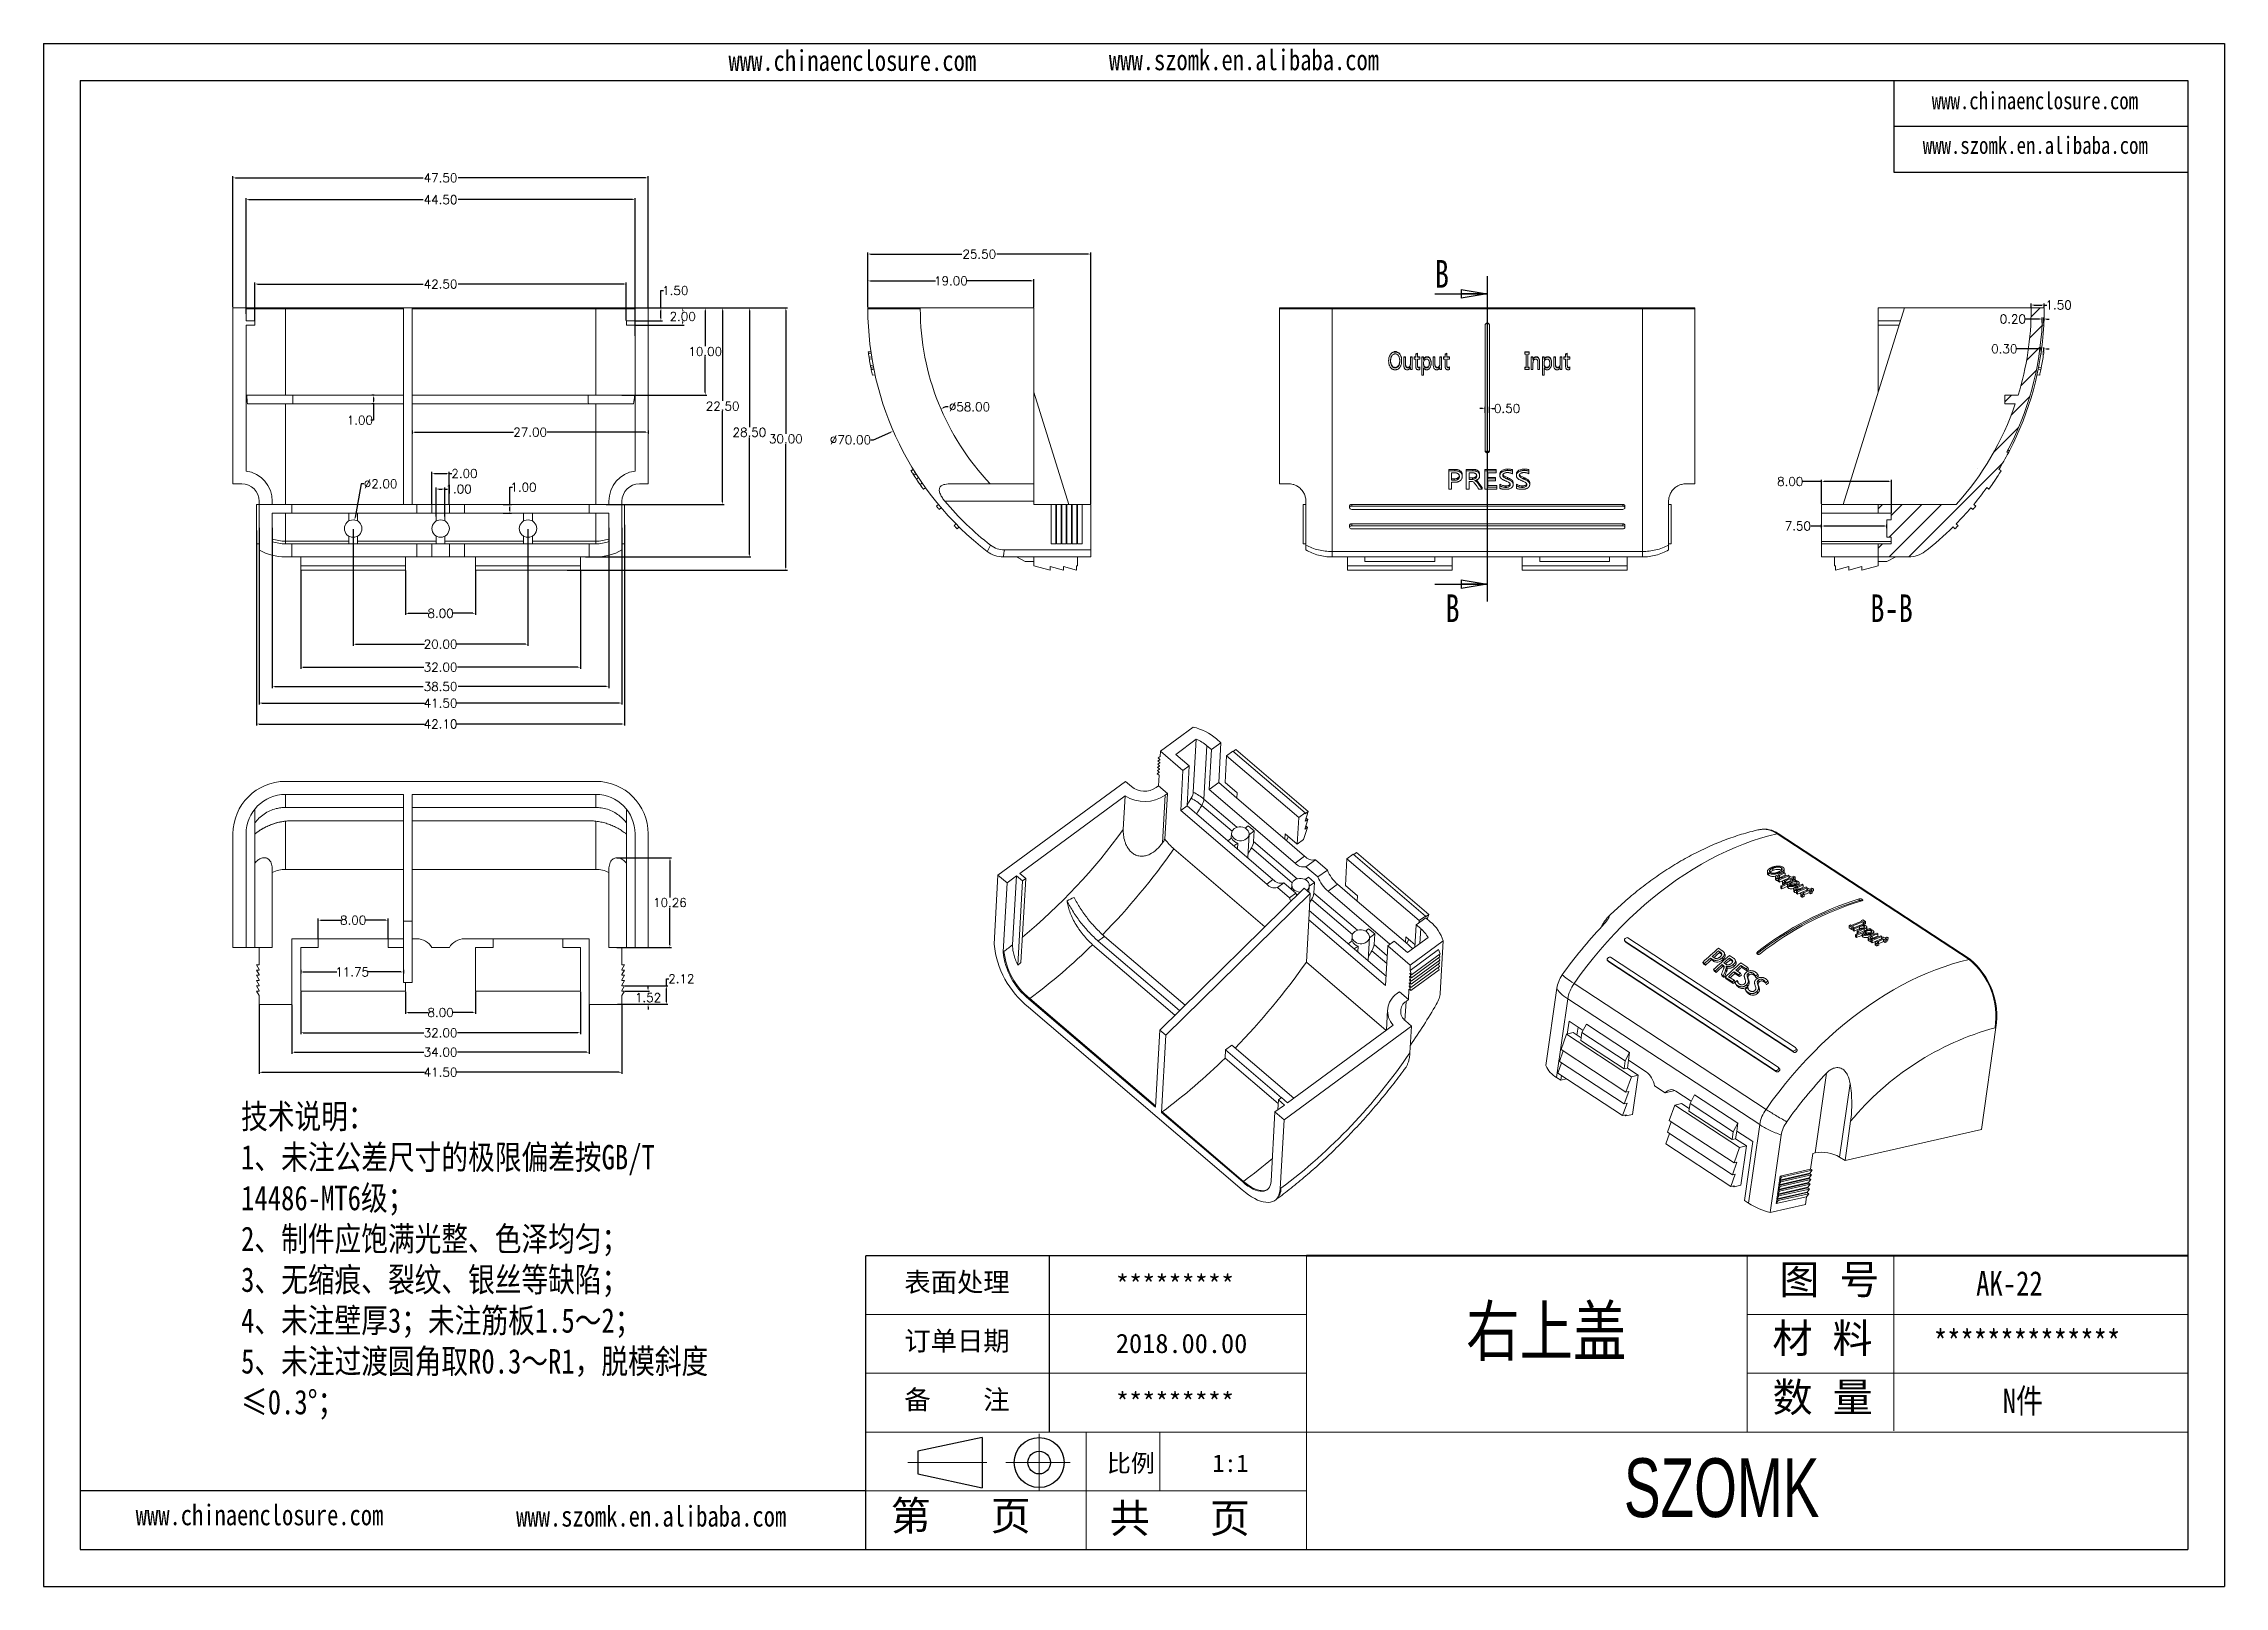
# Model space of a CAD drawing. Header units: inches. Extents: x 1531 to 2581, y 452 to 704.
# Drawn here: x 1530.9 to 1780.4, y 452.3 to 628.7 of the extents above; entities that cross this region are included whole.
import ezdxf

# ---------------------------------------------------------------- set-up
doc = ezdxf.new("R2010")
doc.units = ezdxf.units.IN
doc.header["$LTSCALE"] = 15
doc.linetypes.add('CENTER2', pattern=[28.575, 19.05, -3.175, 3.175, -3.175])
doc.layers.add('文字', color=81, linetype='Continuous')
for name, color, linetype, lineweight in [('粗实线', 7, 'Continuous', 30), ('细实线', 3, 'Continuous', 9), ('细点划线', 2, 'CENTER2', 9)]:
    doc.layers.add(name, color=color, linetype=linetype, lineweight=lineweight)
doc.styles.add('SLDTEXTSTYLE0', font='TXT', dxfattribs={"width": 0.75})
doc.styles.get("Standard").update_dxf_attribs({"font": 'txt', "bigfont": 'gbcbig.shx'})
doc.styles.add('宋体', font='', dxfattribs={"width": 0.8, "height": 3.5})
doc.styles.add('长仿宋', font='', dxfattribs={"width": 0.7, "height": 4})
doc.styles.get('宋体').set_extended_font_data('SimSun')
doc.styles.get('长仿宋').set_extended_font_data('SimSun')
doc.dimstyles.new('1.5', dxfattribs={"dimtxt": 1, "dimasz": 0.3, "dimexe": 0.18, "dimexo": 0.0625, "dimgap": 0.09, "dimtad": 0, "dimtih": 1, "dimtoh": 1, "dimzin": 0, "dimdsep": 46, "dimtxsty": 'Standard', "dimcen": 0, "dimadec": 0, "dimazin": 2, "dimtfac": 1, "dimtofl": 0, "dimtmove": 0, "dimatfit": 3, "dimfxl": 1, "dimtolj": 1, "dimtzin": 0, "dimarcsym": 0})

msp = doc.modelspace()

# ---------------------------------------------------------------- texts
at = {"color": 7, "linetype": 'Continuous', "char_height": 3.175, "attachment_point": 1, "style": 'SLDTEXTSTYLE0'}
for s, insert in [('B', (1690.06, 603.982)), ('B', (1691.279, 565.746)), ('B-B', (1739.888, 565.746))]:
    msp.add_mtext(s, dxfattribs=dict(at, insert=insert))
at = {"char_height": 2.20999, "width": 1256.046, "attachment_point": 1}
for s, insert in [('{\\fSimHei|b0|i0|c134|p49;表面处理}', (1629.372, 488.212)), ('{\\fSimHei|b0|i0|c134|p49;*********}', (1653.578, 487.927)), ('{\\fSimHei|b0|i0|c134|p49;订单日期}', (1629.372, 481.492)), ('{\\fSimHei|b0|i0|c134|p49;2018.00.00}', (1653.578, 481.207)), ('{\\fSimHei|b0|i0|c134|p49;备    注}', (1629.372, 474.772)), ('{\\fSimHei|b0|i0|c134|p49;*********}', (1653.578, 474.487))]:
    msp.add_mtext(s, dxfattribs=dict(at, insert=insert))
at = {"layer": '文字', "color": 0, "attachment_point": 1, "style": '宋体'}
for s, insert, char_height, width in [('www.chinaenclosure.com', (1609.267, 627.971), 2.36544, 41.55851), ('www.szomk.en.alibaba.com', (1652.786, 628.047), 2.36544, 41.55851), ('www.chinaenclosure.com', (1746.918, 623.189), 1.9712, 34.63209), ('www.szomk.en.alibaba.com', (1745.888, 618.084), 1.9712, 34.63209), ('{\\H1.111x;技术说明：\\P1、未注公差尺寸的极限偏差按GB/T 14486-MT6级；\\P2、制件应饱满光整、色泽均匀；\\P3、无缩痕、裂纹、银丝等缺陷；\\P4、未注壁厚3；未注筋板1.5～2；\\P5、未注过渡圆角取R0.3～R1，脱模斜度≤0.3%%D；}', (1553.502, 507.46), 2.52, 56.7615), ('{\\H1.111x;AK-22}', (1751.992, 488.363), 2.52, 29.13403), ('右上盖', (1693.657, 484.317), 5.6, 71.59398), ('{\\H1.111x;**************}', (1747.145, 481.643), 2.52, 29.13403), ('{\\H1.111x;N件}', (1755.04, 474.923), 2.52, 29.13403), ('www.chinaenclosure.com', (1541.449, 461.669), 2.36544, 41.55851), ('www.szomk.en.alibaba.com', (1584.968, 461.522), 2.36544, 41.55851)]:
    msp.add_mtext(s, dxfattribs=dict(at, insert=insert, char_height=char_height, width=width))
at = {"layer": '粗实线', "insert": (1711.692, 466.961), "char_height": 6.72, "width": 75.35815, "attachment_point": 1, "style": '长仿宋'}
msp.add_mtext('{\\fSTXinwei|b0|i0|c134|p2;SZOMK}', dxfattribs=at)
at = {"layer": '细实线', "color": 7, "attachment_point": 1}
for s, insert, char_height, width in [('{\\fSimSun|b0|i0|c134|p54;图 号}', (1729.485, 489.099), 3.36, 16.8), ('{\\fSimSun|b0|i0|c134|p54;材 料   }', (1728.688, 482.379), 3.36, 16.8), ('{\\fSimSun|b0|i0|c134|p54;数 量}', (1728.704, 475.626), 3.36, 15.1809), ('{\\fSimSun|b0|i0|c134|p54;比例}', (1652.542, 467.414), 2.016, 8.84961), ('{\\fSimSun|b0|i0|c134|p54;1:1}', (1664.617, 467.414), 2.016, 8.84961), ('{\\fSimSun|b0|i0|c134|p54;第   页}', (1627.817, 462.084), 3.36, 25.2), ('{\\fSimSun|b0|i0|c134|p54; 共   页}', (1650.601, 461.798), 3.36, 25.2)]:
    msp.add_mtext(s, dxfattribs=dict(at, insert=insert, char_height=char_height, width=width))

# ---------------------------------------------------------------- blocks, each defined once
blk = doc.blocks.new('_CLOSED')
at = {"color": 0, "linetype": 'ByBlock', "lineweight": -2}
for p, q in [((-1, 0.166667), (0, 0)), ((-1, 0.166667), (-1, -0.166667)), ((0, 0), (-1, -0.166667)), ((0, 0), (-1, 0))]:
    blk.add_line(p, q, dxfattribs=at)
blk = doc.blocks.new('*D176')
at = {"color": 0, "lineweight": -2}
for p, q in [((1625.85, 583.43), (1627.84, 584.3)), ((1625.55, 583.43), (1625.85, 583.43))]:
    blk.add_line(p, q, dxfattribs=at)
at = {"color": 0}
blk.add_solid([(1627.82, 584.34), (1627.86, 584.25), (1628.11, 584.42)], dxfattribs=at)
at = {"layer": 'Defpoints', "color": 0}
for p in [(1692.29, 612.36), (1628.11, 584.42)]:
    blk.add_point(p, dxfattribs=at)
at = {"color": 0, "insert": (1623.21, 583.43), "char_height": 1, "attachment_point": 5}
blk.add_mtext('\\A1;∅70.00', dxfattribs=at)
blk = doc.blocks.new('*D177')
at = {"color": 0, "lineweight": -2}
for p, q in [((1552.57, 598.58), (1552.57, 613.55)), ((1552.87, 613.37), (1574.32, 613.37)), ((1599.77, 613.37), (1578.33, 613.37)), ((1600.07, 598.58), (1600.07, 613.55))]:
    blk.add_line(p, q, dxfattribs=at)
at = {"color": 0}
for points in [[(1552.87, 613.42), (1552.87, 613.32), (1552.57, 613.37)], [(1599.77, 613.42), (1599.77, 613.32), (1600.07, 613.37)]]:
    blk.add_solid(points, dxfattribs=at)
at = {"layer": 'Defpoints', "color": 0}
for p in [(1600.07, 613.37), (1552.57, 598.52), (1600.07, 598.52)]:
    blk.add_point(p, dxfattribs=at)
at = {"color": 0, "insert": (1576.32, 613.37), "char_height": 1, "attachment_point": 5}
blk.add_mtext('\\A1;47.50', dxfattribs=at)
blk = doc.blocks.new('*D178')
at = {"color": 0, "lineweight": -2}
for p, q in [((1555.07, 597.08), (1555.07, 601.41)), ((1597.57, 597.08), (1597.57, 601.41)), ((1555.37, 601.23), (1574.32, 601.23)), ((1597.27, 601.23), (1578.33, 601.23))]:
    blk.add_line(p, q, dxfattribs=at)
at = {"color": 0}
for points in [[(1555.37, 601.28), (1555.37, 601.18), (1555.07, 601.23)], [(1597.27, 601.28), (1597.27, 601.18), (1597.57, 601.23)]]:
    blk.add_solid(points, dxfattribs=at)
at = {"layer": 'Defpoints', "color": 0}
for p in [(1597.57, 601.23), (1555.07, 597.02), (1597.57, 597.02)]:
    blk.add_point(p, dxfattribs=at)
at = {"color": 0, "insert": (1576.32, 601.23), "char_height": 1, "attachment_point": 5}
blk.add_mtext('\\A1;42.50', dxfattribs=at)
blk = doc.blocks.new('*D179')
at = {"color": 0, "lineweight": -2}
for p, q in [((1554.07, 597.83), (1554.07, 611.06)), ((1554.37, 610.88), (1574.32, 610.88)), ((1598.27, 610.88), (1578.33, 610.88)), ((1598.57, 595.29), (1598.57, 611.06))]:
    blk.add_line(p, q, dxfattribs=at)
at = {"color": 0}
for points in [[(1554.37, 610.93), (1554.37, 610.83), (1554.07, 610.88)], [(1598.27, 610.93), (1598.27, 610.83), (1598.57, 610.88)]]:
    blk.add_solid(points, dxfattribs=at)
at = {"layer": 'Defpoints', "color": 0}
for p in [(1598.57, 610.88), (1554.07, 597.77), (1598.57, 595.23)]:
    blk.add_point(p, dxfattribs=at)
at = {"color": 0, "insert": (1576.32, 610.88), "char_height": 1, "attachment_point": 5}
blk.add_mtext('\\A1;44.50', dxfattribs=at)
blk = doc.blocks.new('*D180')
at = {"color": 0, "lineweight": -2}
for p, q in [((1555.57, 573.36), (1555.57, 553.14)), ((1597.07, 573.36), (1597.07, 553.14)), ((1555.87, 553.32), (1574.48, 553.32)), ((1596.77, 553.32), (1578.16, 553.32))]:
    blk.add_line(p, q, dxfattribs=at)
at = {"color": 0}
for points in [[(1555.87, 553.37), (1555.87, 553.27), (1555.57, 553.32)], [(1596.77, 553.37), (1596.77, 553.27), (1597.07, 553.32)]]:
    blk.add_solid(points, dxfattribs=at)
at = {"layer": 'Defpoints', "color": 0}
for p in [(1555.57, 573.42), (1597.07, 573.42), (1597.07, 553.32)]:
    blk.add_point(p, dxfattribs=at)
at = {"color": 0, "insert": (1576.32, 553.32), "char_height": 1, "attachment_point": 5}
blk.add_mtext('\\A1;41.50', dxfattribs=at)
blk = doc.blocks.new('*D181')
at = {"color": 0, "lineweight": -2}
for p, q in [((1555.27, 573.06), (1555.27, 550.74)), ((1597.37, 573.71), (1597.37, 550.74)), ((1555.57, 550.92), (1574.48, 550.92)), ((1597.07, 550.92), (1578.16, 550.92))]:
    blk.add_line(p, q, dxfattribs=at)
at = {"color": 0}
for points in [[(1555.57, 550.97), (1555.57, 550.87), (1555.27, 550.92)], [(1597.07, 550.97), (1597.07, 550.87), (1597.37, 550.92)]]:
    blk.add_solid(points, dxfattribs=at)
at = {"layer": 'Defpoints', "color": 0}
for p in [(1555.27, 573.12), (1597.37, 573.77), (1597.37, 550.92)]:
    blk.add_point(p, dxfattribs=at)
at = {"color": 0, "insert": (1576.32, 550.92), "char_height": 1, "attachment_point": 5}
blk.add_mtext('\\A1;42.10', dxfattribs=at)
blk = doc.blocks.new('*D182')
at = {"color": 0, "lineweight": -2}
for p, q in [((1557.07, 573.34), (1557.07, 555.02)), ((1595.57, 573.34), (1595.57, 555.02)), ((1557.37, 555.2), (1574.32, 555.2)), ((1595.27, 555.2), (1578.33, 555.2))]:
    blk.add_line(p, q, dxfattribs=at)
at = {"color": 0}
for points in [[(1557.37, 555.25), (1557.37, 555.15), (1557.07, 555.2)], [(1595.27, 555.25), (1595.27, 555.15), (1595.57, 555.2)]]:
    blk.add_solid(points, dxfattribs=at)
at = {"layer": 'Defpoints', "color": 0}
for p in [(1557.07, 573.4), (1595.57, 573.4), (1595.57, 555.2)]:
    blk.add_point(p, dxfattribs=at)
at = {"color": 0, "insert": (1576.32, 555.2), "char_height": 1, "attachment_point": 5}
blk.add_mtext('\\A1;38.50', dxfattribs=at)
blk = doc.blocks.new('*D183')
at = {"color": 0, "lineweight": -2}
for p, q in [((1560.32, 568.46), (1560.32, 557.24)), ((1592.32, 568.46), (1592.32, 557.24)), ((1560.62, 557.42), (1574.4, 557.42)), ((1592.02, 557.42), (1578.25, 557.42))]:
    blk.add_line(p, q, dxfattribs=at)
at = {"color": 0}
for points in [[(1560.62, 557.47), (1560.62, 557.37), (1560.32, 557.42)], [(1592.02, 557.47), (1592.02, 557.37), (1592.32, 557.42)]]:
    blk.add_solid(points, dxfattribs=at)
at = {"layer": 'Defpoints', "color": 0}
for p in [(1560.32, 568.52), (1592.32, 568.52), (1592.32, 557.42)]:
    blk.add_point(p, dxfattribs=at)
at = {"color": 0, "insert": (1576.32, 557.42), "char_height": 1, "attachment_point": 5}
blk.add_mtext('\\A1;32.00', dxfattribs=at)
blk = doc.blocks.new('*D184')
at = {"color": 0, "lineweight": -2}
for p, q in [((1566.32, 573.21), (1566.32, 559.87)), ((1586.32, 573.21), (1586.32, 559.87)), ((1566.62, 560.05), (1574.48, 560.05)), ((1586.02, 560.05), (1578.16, 560.05))]:
    blk.add_line(p, q, dxfattribs=at)
at = {"color": 0}
for points in [[(1566.62, 560.1), (1566.62, 560), (1566.32, 560.05)], [(1586.02, 560.1), (1586.02, 560), (1586.32, 560.05)]]:
    blk.add_solid(points, dxfattribs=at)
at = {"layer": 'Defpoints', "color": 0}
for p in [(1566.32, 573.27), (1586.32, 573.27), (1586.32, 560.05)]:
    blk.add_point(p, dxfattribs=at)
at = {"color": 0, "insert": (1576.32, 560.05), "char_height": 1, "attachment_point": 5}
blk.add_mtext('\\A1;20.00', dxfattribs=at)
blk = doc.blocks.new('*D185')
at = {"color": 0, "lineweight": -2}
for p, q in [((1572.32, 568.46), (1572.32, 563.4)), ((1580.32, 568.46), (1580.32, 563.4)), ((1572.62, 563.58), (1574.9, 563.58)), ((1580.02, 563.58), (1577.75, 563.58))]:
    blk.add_line(p, q, dxfattribs=at)
at = {"color": 0}
for points in [[(1572.62, 563.63), (1572.62, 563.53), (1572.32, 563.58)], [(1580.02, 563.63), (1580.02, 563.53), (1580.32, 563.58)]]:
    blk.add_solid(points, dxfattribs=at)
at = {"layer": 'Defpoints', "color": 0}
for p in [(1572.32, 568.52), (1580.32, 568.52), (1580.32, 563.58)]:
    blk.add_point(p, dxfattribs=at)
at = {"color": 0, "insert": (1576.32, 563.58), "char_height": 1, "attachment_point": 5}
blk.add_mtext('\\A1;8.00', dxfattribs=at)
blk = doc.blocks.new('*D186')
at = {"color": 0, "lineweight": -2}
for p, q in [((1601.53, 598.52), (1601.53, 600.48)), ((1601.53, 600.48), (1601.83, 600.48)), ((1598.64, 597.02), (1601.71, 597.02)), ((1599.39, 598.52), (1601.71, 598.52)), ((1601.53, 597.32), (1601.53, 598.22))]:
    blk.add_line(p, q, dxfattribs=at)
at = {"color": 0}
for points in [[(1601.48, 598.22), (1601.58, 598.22), (1601.53, 598.52)], [(1601.48, 597.32), (1601.58, 597.32), (1601.53, 597.02)]]:
    blk.add_solid(points, dxfattribs=at)
at = {"layer": 'Defpoints', "color": 0}
for p in [(1598.57, 597.02), (1599.32, 598.52), (1601.53, 597.02)]:
    blk.add_point(p, dxfattribs=at)
at = {"color": 0, "insert": (1603.17, 600.48), "char_height": 1, "attachment_point": 5}
blk.add_mtext('\\A1;1.50', dxfattribs=at)
blk = doc.blocks.new('*D187')
at = {"color": 0, "lineweight": -2}
for p, q in [((1598.31, 598.52), (1604.2, 598.52)), ((1598.64, 596.52), (1604.2, 596.52)), ((1604.02, 598.22), (1604.02, 598.11)), ((1604.02, 596.82), (1604.02, 596.93))]:
    blk.add_line(p, q, dxfattribs=at)
at = {"color": 0}
for points in [[(1603.97, 598.22), (1604.07, 598.22), (1604.02, 598.52)], [(1603.97, 596.82), (1604.07, 596.82), (1604.02, 596.52)]]:
    blk.add_solid(points, dxfattribs=at)
at = {"layer": 'Defpoints', "color": 0}
for p in [(1598.24, 598.52), (1598.57, 596.52), (1604.02, 598.52)]:
    blk.add_point(p, dxfattribs=at)
at = {"color": 0, "insert": (1604.02, 597.52), "char_height": 1, "attachment_point": 5}
blk.add_mtext('\\A1;2.00', dxfattribs=at)
blk = doc.blocks.new('*D188')
at = {"color": 0, "lineweight": -2}
for p, q in [((1596.39, 598.52), (1606.78, 598.52)), ((1606.6, 598.22), (1606.6, 594.11)), ((1606.6, 588.82), (1606.6, 592.93)), ((1597.05, 588.52), (1606.78, 588.52))]:
    blk.add_line(p, q, dxfattribs=at)
at = {"color": 0}
for points in [[(1606.55, 598.22), (1606.65, 598.22), (1606.6, 598.52)], [(1606.55, 588.82), (1606.65, 588.82), (1606.6, 588.52)]]:
    blk.add_solid(points, dxfattribs=at)
at = {"layer": 'Defpoints', "color": 0}
for p in [(1596.32, 598.52), (1606.6, 598.52), (1596.99, 588.52)]:
    blk.add_point(p, dxfattribs=at)
at = {"color": 0, "insert": (1606.6, 593.52), "char_height": 1, "attachment_point": 5}
blk.add_mtext('\\A1;10.00', dxfattribs=at)
blk = doc.blocks.new('*D189')
at = {"color": 0, "lineweight": -2}
for p, q in [((1599.8, 598.52), (1608.77, 598.52)), ((1608.59, 598.22), (1608.59, 587.86)), ((1608.59, 576.32), (1608.59, 586.68)), ((1595.26, 576.02), (1608.77, 576.02))]:
    blk.add_line(p, q, dxfattribs=at)
at = {"color": 0}
for points in [[(1608.54, 598.22), (1608.64, 598.22), (1608.59, 598.52)], [(1608.54, 576.32), (1608.64, 576.32), (1608.59, 576.02)]]:
    blk.add_solid(points, dxfattribs=at)
at = {"layer": 'Defpoints', "color": 0}
for p in [(1599.74, 598.52), (1608.59, 598.52), (1595.2, 576.02)]:
    blk.add_point(p, dxfattribs=at)
at = {"color": 0, "insert": (1608.59, 587.27), "char_height": 1, "attachment_point": 5}
blk.add_mtext('\\A1;22.50', dxfattribs=at)
blk = doc.blocks.new('*D190')
at = {"color": 0, "lineweight": -2}
for p, q in [((1594.79, 598.52), (1611.83, 598.52)), ((1611.65, 598.22), (1611.65, 584.86)), ((1611.65, 570.32), (1611.65, 583.68)), ((1592.89, 570.02), (1611.83, 570.02))]:
    blk.add_line(p, q, dxfattribs=at)
at = {"color": 0}
for points in [[(1611.6, 598.22), (1611.7, 598.22), (1611.65, 598.52)], [(1611.6, 570.32), (1611.7, 570.32), (1611.65, 570.02)]]:
    blk.add_solid(points, dxfattribs=at)
at = {"layer": 'Defpoints', "color": 0}
for p in [(1594.73, 598.52), (1611.65, 598.52), (1592.82, 570.02)]:
    blk.add_point(p, dxfattribs=at)
at = {"color": 0, "insert": (1611.65, 584.27), "char_height": 1, "attachment_point": 5}
blk.add_mtext('\\A1;28.50', dxfattribs=at)
blk = doc.blocks.new('*D191')
at = {"color": 0, "lineweight": -2}
for p, q in [((1594.14, 598.52), (1616, 598.52)), ((1615.82, 598.22), (1615.82, 584.11)), ((1615.82, 568.82), (1615.82, 582.93)), ((1590.81, 568.52), (1616, 568.52))]:
    blk.add_line(p, q, dxfattribs=at)
at = {"color": 0}
for points in [[(1615.77, 598.22), (1615.87, 598.22), (1615.82, 598.52)], [(1615.77, 568.82), (1615.87, 568.82), (1615.82, 568.52)]]:
    blk.add_solid(points, dxfattribs=at)
at = {"layer": 'Defpoints', "color": 0}
for p in [(1594.07, 598.52), (1615.82, 598.52), (1590.75, 568.52)]:
    blk.add_point(p, dxfattribs=at)
at = {"color": 0, "insert": (1615.82, 583.52), "char_height": 1, "attachment_point": 5}
blk.add_mtext('\\A1;30.00', dxfattribs=at)
blk = doc.blocks.new('*D192')
at = {"color": 0, "lineweight": -2}
for p, q in [((1625.2, 598.58), (1625.2, 601.77)), ((1625.5, 601.59), (1632.95, 601.59)), ((1643.9, 601.59), (1636.46, 601.59)), ((1644.2, 598.58), (1644.2, 601.77))]:
    blk.add_line(p, q, dxfattribs=at)
at = {"color": 0}
for points in [[(1625.5, 601.64), (1625.5, 601.54), (1625.2, 601.59)], [(1643.9, 601.64), (1643.9, 601.54), (1644.2, 601.59)]]:
    blk.add_solid(points, dxfattribs=at)
at = {"layer": 'Defpoints', "color": 0}
for p in [(1644.2, 601.59), (1625.2, 598.52), (1644.2, 598.52)]:
    blk.add_point(p, dxfattribs=at)
at = {"color": 0, "insert": (1634.7, 601.59), "char_height": 1, "attachment_point": 5}
blk.add_mtext('\\A1;19.00', dxfattribs=at)
blk = doc.blocks.new('*D193')
at = {"color": 0, "lineweight": -2}
for p, q in [((1625.2, 598.58), (1625.2, 604.84)), ((1625.5, 604.66), (1635.95, 604.66)), ((1650.4, 604.66), (1639.96, 604.66)), ((1650.7, 576.08), (1650.7, 604.84))]:
    blk.add_line(p, q, dxfattribs=at)
at = {"color": 0}
for points in [[(1625.5, 604.71), (1625.5, 604.61), (1625.2, 604.66)], [(1650.4, 604.71), (1650.4, 604.61), (1650.7, 604.66)]]:
    blk.add_solid(points, dxfattribs=at)
at = {"layer": 'Defpoints', "color": 0}
for p in [(1625.2, 604.66), (1625.2, 598.52), (1650.7, 576.02)]:
    blk.add_point(p, dxfattribs=at)
at = {"color": 0, "insert": (1637.95, 604.66), "char_height": 1, "attachment_point": 5}
blk.add_mtext('\\A1;25.50', dxfattribs=at)
blk = doc.blocks.new('*D194')
at = {"color": 0, "lineweight": -2}
for p, q in [((1567.24, 578.39), (1566.55, 574.55)), ((1567.54, 578.39), (1567.24, 578.39))]:
    blk.add_line(p, q, dxfattribs=at)
at = {"color": 0}
blk.add_solid([(1566.5, 574.56), (1566.6, 574.54), (1566.5, 574.25)], dxfattribs=at)
at = {"layer": 'Defpoints', "color": 0}
for p in [(1566.5, 574.25), (1566.15, 572.29)]:
    blk.add_point(p, dxfattribs=at)
at = {"color": 0, "insert": (1569.46, 578.39), "char_height": 1, "attachment_point": 5}
blk.add_mtext('\\A1;∅2.00', dxfattribs=at)
blk = doc.blocks.new('*D195')
at = {"color": 0, "lineweight": -2}
for p, q in [((1573.07, 584.5), (1573.07, 584.11)), ((1573.37, 584.29), (1584.65, 584.29)), ((1599.77, 584.29), (1588.5, 584.29)), ((1600.07, 584.5), (1600.07, 584.11))]:
    blk.add_line(p, q, dxfattribs=at)
at = {"color": 0}
for points in [[(1573.37, 584.34), (1573.37, 584.24), (1573.07, 584.29)], [(1599.77, 584.34), (1599.77, 584.24), (1600.07, 584.29)]]:
    blk.add_solid(points, dxfattribs=at)
at = {"layer": 'Defpoints', "color": 0}
for p in [(1573.07, 584.56), (1600.07, 584.56), (1600.07, 584.29)]:
    blk.add_point(p, dxfattribs=at)
at = {"color": 0, "insert": (1586.57, 584.29), "char_height": 1, "attachment_point": 5}
blk.add_mtext('\\A1;27.00', dxfattribs=at)
blk = doc.blocks.new('*D196')
at = {"color": 0, "lineweight": -2}
for p, q in [((1568.72, 588.52), (1568.47, 588.52)), ((1568.72, 587.52), (1568.47, 587.52)), ((1568.65, 588.22), (1568.65, 587.82)), ((1568.65, 587.52), (1568.65, 585.66)), ((1568.65, 585.66), (1568.35, 585.66))]:
    blk.add_line(p, q, dxfattribs=at)
at = {"color": 0}
for points in [[(1568.6, 588.22), (1568.7, 588.22), (1568.65, 588.52)], [(1568.6, 587.82), (1568.7, 587.82), (1568.65, 587.52)]]:
    blk.add_solid(points, dxfattribs=at)
at = {"layer": 'Defpoints', "color": 0}
for p in [(1568.65, 587.52), (1568.78, 588.52), (1568.78, 587.52)]:
    blk.add_point(p, dxfattribs=at)
at = {"color": 0, "insert": (1567.09, 585.66), "char_height": 1, "attachment_point": 5}
blk.add_mtext('\\A1;1.00', dxfattribs=at)
blk = doc.blocks.new('*D197')
at = {"color": 0, "lineweight": -2}
for p, q in [((1584.25, 576.02), (1584.25, 577.99)), ((1584.25, 577.99), (1584.55, 577.99)), ((1583.5, 576.02), (1584.43, 576.02)), ((1583.5, 575.02), (1584.43, 575.02)), ((1584.25, 575.32), (1584.25, 575.72))]:
    blk.add_line(p, q, dxfattribs=at)
at = {"color": 0}
for points in [[(1584.2, 575.72), (1584.3, 575.72), (1584.25, 576.02)], [(1584.2, 575.32), (1584.3, 575.32), (1584.25, 575.02)]]:
    blk.add_solid(points, dxfattribs=at)
at = {"layer": 'Defpoints', "color": 0}
for p in [(1583.44, 576.02), (1583.44, 575.02), (1584.25, 576.02)]:
    blk.add_point(p, dxfattribs=at)
at = {"color": 0, "insert": (1585.8, 577.99), "char_height": 1, "attachment_point": 5}
blk.add_mtext('\\A1;1.00', dxfattribs=at)
blk = doc.blocks.new('*D198')
at = {"color": 0, "lineweight": -2}
for p, q in [((1575.82, 574.64), (1575.82, 577.97)), ((1576.12, 577.79), (1576.52, 577.79)), ((1576.82, 574.64), (1576.82, 577.97)), ((1576.82, 577.79), (1577.12, 577.79))]:
    blk.add_line(p, q, dxfattribs=at)
at = {"color": 0}
for points in [[(1576.12, 577.84), (1576.12, 577.74), (1575.82, 577.79)], [(1576.52, 577.84), (1576.52, 577.74), (1576.82, 577.79)]]:
    blk.add_solid(points, dxfattribs=at)
at = {"layer": 'Defpoints', "color": 0}
for p in [(1576.82, 577.79), (1575.82, 574.58), (1576.82, 574.58)]:
    blk.add_point(p, dxfattribs=at)
at = {"color": 0, "insert": (1578.38, 577.79), "char_height": 1, "attachment_point": 5}
blk.add_mtext('\\A1;1.00', dxfattribs=at)
blk = doc.blocks.new('*D199')
at = {"color": 0, "lineweight": -2}
for p, q in [((1575.32, 576.08), (1575.32, 579.74)), ((1575.62, 579.56), (1577.02, 579.56)), ((1577.32, 576.08), (1577.32, 579.74)), ((1577.32, 579.56), (1577.62, 579.56))]:
    blk.add_line(p, q, dxfattribs=at)
at = {"color": 0}
for points in [[(1575.62, 579.61), (1575.62, 579.51), (1575.32, 579.56)], [(1577.02, 579.61), (1577.02, 579.51), (1577.32, 579.56)]]:
    blk.add_solid(points, dxfattribs=at)
at = {"layer": 'Defpoints', "color": 0}
for p in [(1575.32, 579.56), (1575.32, 576.02), (1577.32, 576.02)]:
    blk.add_point(p, dxfattribs=at)
at = {"color": 0, "insert": (1579.05, 579.56), "char_height": 1, "attachment_point": 5}
blk.add_mtext('\\A1;2.00', dxfattribs=at)
blk = doc.blocks.new('*D200')
at = {"color": 0, "lineweight": -2}
for p, q in [((1634.1, 587.19), (1633.83, 587.07)), ((1634.4, 587.19), (1634.1, 587.19))]:
    blk.add_line(p, q, dxfattribs=at)
at = {"color": 0}
blk.add_solid([(1633.81, 587.12), (1633.85, 587.03), (1633.55, 586.96)], dxfattribs=at)
at = {"layer": 'Defpoints', "color": 0}
for p in [(1686.86, 609.82), (1633.55, 586.96)]:
    blk.add_point(p, dxfattribs=at)
at = {"color": 0, "insert": (1636.83, 587.19), "char_height": 1, "attachment_point": 5}
blk.add_mtext('\\A1;∅58.00', dxfattribs=at)
blk = doc.blocks.new('*D201')
at = {"color": 0, "lineweight": -2}
for p, q in [((1758.29, 598.58), (1758.29, 599.01)), ((1758.59, 598.83), (1759.49, 598.83)), ((1759.79, 598.58), (1759.79, 599.01)), ((1759.79, 598.83), (1760.09, 598.83))]:
    blk.add_line(p, q, dxfattribs=at)
at = {"color": 0}
for points in [[(1758.59, 598.88), (1758.59, 598.78), (1758.29, 598.83)], [(1759.49, 598.88), (1759.49, 598.78), (1759.79, 598.83)]]:
    blk.add_solid(points, dxfattribs=at)
at = {"layer": 'Defpoints', "color": 0}
for p in [(1759.79, 598.83), (1758.29, 598.52), (1759.79, 598.52)]:
    blk.add_point(p, dxfattribs=at)
at = {"color": 0, "insert": (1761.43, 598.83), "char_height": 1, "attachment_point": 5}
blk.add_mtext('\\A1;1.50', dxfattribs=at)
blk = doc.blocks.new('*D202')
at = {"color": 0, "lineweight": -2}
for p, q in [((1759.25, 597.23), (1757.61, 597.23)), ((1759.55, 596.84), (1759.55, 597.41)), ((1759.75, 596.83), (1759.75, 597.41)), ((1760.05, 597.23), (1760.35, 597.23))]:
    blk.add_line(p, q, dxfattribs=at)
at = {"color": 0}
for points in [[(1759.25, 597.28), (1759.25, 597.18), (1759.55, 597.23)], [(1760.05, 597.28), (1760.05, 597.18), (1759.75, 597.23)]]:
    blk.add_solid(points, dxfattribs=at)
at = {"layer": 'Defpoints', "color": 0}
for p in [(1759.55, 597.23), (1759.55, 596.78), (1759.75, 596.77)]:
    blk.add_point(p, dxfattribs=at)
at = {"color": 0, "insert": (1756.19, 597.23), "char_height": 1, "attachment_point": 5}
blk.add_mtext('\\A1;0.20', dxfattribs=at)
blk = doc.blocks.new('*D203')
at = {"color": 0, "lineweight": -2}
for p, q in [((1759.14, 593.81), (1756.63, 593.81)), ((1759.44, 593.54), (1759.44, 593.99)), ((1759.74, 593.5), (1759.74, 593.99)), ((1760.04, 593.81), (1760.34, 593.81))]:
    blk.add_line(p, q, dxfattribs=at)
at = {"color": 0}
for points in [[(1759.14, 593.86), (1759.14, 593.76), (1759.44, 593.81)], [(1760.04, 593.86), (1760.04, 593.76), (1759.74, 593.81)]]:
    blk.add_solid(points, dxfattribs=at)
at = {"layer": 'Defpoints', "color": 0}
for p in [(1759.44, 593.81), (1759.44, 593.48), (1759.74, 593.44)]:
    blk.add_point(p, dxfattribs=at)
at = {"color": 0, "insert": (1755.21, 593.81), "char_height": 1, "attachment_point": 5}
blk.add_mtext('\\A1;0.30', dxfattribs=at)
blk = doc.blocks.new('*D204')
at = {"color": 0, "lineweight": -2}
for p, q in [((1734.29, 576.08), (1734.29, 578.84)), ((1742.29, 575.08), (1742.29, 578.84)), ((1734.29, 578.66), (1732.15, 578.66)), ((1741.99, 578.66), (1734.59, 578.66))]:
    blk.add_line(p, q, dxfattribs=at)
at = {"color": 0}
for points in [[(1734.59, 578.71), (1734.59, 578.61), (1734.29, 578.66)], [(1741.99, 578.71), (1741.99, 578.61), (1742.29, 578.66)]]:
    blk.add_solid(points, dxfattribs=at)
at = {"layer": 'Defpoints', "color": 0}
for p in [(1742.29, 578.66), (1734.29, 576.02), (1742.29, 575.02)]:
    blk.add_point(p, dxfattribs=at)
at = {"color": 0, "insert": (1730.72, 578.66), "char_height": 1, "attachment_point": 5}
blk.add_mtext('\\A1;8.00', dxfattribs=at)
blk = doc.blocks.new('*D205')
at = {"color": 0, "lineweight": -2}
for p, q in [((1734.29, 573.56), (1733.09, 573.56)), ((1734.29, 573.33), (1734.29, 573.74)), ((1741.49, 573.56), (1734.59, 573.56)), ((1741.79, 573.33), (1741.79, 573.74))]:
    blk.add_line(p, q, dxfattribs=at)
at = {"color": 0}
for points in [[(1734.59, 573.61), (1734.59, 573.51), (1734.29, 573.56)], [(1741.49, 573.61), (1741.49, 573.51), (1741.79, 573.56)]]:
    blk.add_solid(points, dxfattribs=at)
at = {"layer": 'Defpoints', "color": 0}
for p in [(1734.29, 573.56), (1734.29, 573.27), (1741.79, 573.27)]:
    blk.add_point(p, dxfattribs=at)
at = {"color": 0, "insert": (1731.59, 573.56), "char_height": 1, "attachment_point": 5}
blk.add_mtext('\\A1;7.50', dxfattribs=at)
blk = doc.blocks.new('*D206')
at = {"color": 0, "lineweight": -2}
for p, q in [((1559.32, 518.81), (1559.32, 513.22)), ((1593.32, 518.81), (1593.32, 513.22)), ((1559.62, 513.4), (1574.4, 513.4)), ((1593.02, 513.4), (1578.25, 513.4))]:
    blk.add_line(p, q, dxfattribs=at)
at = {"color": 0}
for points in [[(1559.62, 513.45), (1559.62, 513.35), (1559.32, 513.4)], [(1593.02, 513.45), (1593.02, 513.35), (1593.32, 513.4)]]:
    blk.add_solid(points, dxfattribs=at)
at = {"layer": 'Defpoints', "color": 0}
for p in [(1559.32, 518.87), (1593.32, 518.87), (1593.32, 513.4)]:
    blk.add_point(p, dxfattribs=at)
at = {"color": 0, "insert": (1576.32, 513.4), "char_height": 1, "attachment_point": 5}
blk.add_mtext('\\A1;34.00', dxfattribs=at)
blk = doc.blocks.new('*D207')
at = {"color": 0, "lineweight": -2}
for p, q in [((1560.32, 520.31), (1560.32, 515.44)), ((1592.32, 520.31), (1592.32, 515.44)), ((1560.62, 515.62), (1574.4, 515.62)), ((1592.02, 515.62), (1578.25, 515.62))]:
    blk.add_line(p, q, dxfattribs=at)
at = {"color": 0}
for points in [[(1560.62, 515.67), (1560.62, 515.57), (1560.32, 515.62)], [(1592.02, 515.67), (1592.02, 515.57), (1592.32, 515.62)]]:
    blk.add_solid(points, dxfattribs=at)
at = {"layer": 'Defpoints', "color": 0}
for p in [(1560.32, 520.37), (1592.32, 520.37), (1592.32, 515.62)]:
    blk.add_point(p, dxfattribs=at)
at = {"color": 0, "insert": (1576.32, 515.62), "char_height": 1, "attachment_point": 5}
blk.add_mtext('\\A1;32.00', dxfattribs=at)
blk = doc.blocks.new('*D208')
at = {"color": 0, "lineweight": -2}
for p, q in [((1572.32, 520.31), (1572.32, 517.77)), ((1580.32, 520.31), (1580.32, 517.77)), ((1572.62, 517.95), (1574.9, 517.95)), ((1580.02, 517.95), (1577.75, 517.95))]:
    blk.add_line(p, q, dxfattribs=at)
at = {"color": 0}
for points in [[(1572.62, 518), (1572.62, 517.9), (1572.32, 517.95)], [(1580.02, 518), (1580.02, 517.9), (1580.32, 517.95)]]:
    blk.add_solid(points, dxfattribs=at)
at = {"layer": 'Defpoints', "color": 0}
for p in [(1572.32, 520.37), (1580.32, 520.37), (1580.32, 517.95)]:
    blk.add_point(p, dxfattribs=at)
at = {"color": 0, "insert": (1576.32, 517.95), "char_height": 1, "attachment_point": 5}
blk.add_mtext('\\A1;8.00', dxfattribs=at)
blk = doc.blocks.new('*D209')
at = {"color": 0, "lineweight": -2}
for p, q in [((1562.32, 526.43), (1562.32, 528.67)), ((1562.62, 528.49), (1564.9, 528.49)), ((1570.02, 528.49), (1567.75, 528.49)), ((1570.32, 526.43), (1570.32, 528.67))]:
    blk.add_line(p, q, dxfattribs=at)
at = {"color": 0}
for points in [[(1562.62, 528.54), (1562.62, 528.44), (1562.32, 528.49)], [(1570.02, 528.54), (1570.02, 528.44), (1570.32, 528.49)]]:
    blk.add_solid(points, dxfattribs=at)
at = {"layer": 'Defpoints', "color": 0}
for p in [(1570.32, 528.49), (1562.32, 526.37), (1570.32, 526.37)]:
    blk.add_point(p, dxfattribs=at)
at = {"color": 0, "insert": (1566.32, 528.49), "char_height": 1, "attachment_point": 5}
blk.add_mtext('\\A1;8.00', dxfattribs=at)
blk = doc.blocks.new('*D210')
at = {"color": 0, "lineweight": -2}
for p, q in [((1560.32, 522.81), (1560.32, 522.39)), ((1560.62, 522.57), (1564.44, 522.57)), ((1571.77, 522.57), (1567.96, 522.57)), ((1572.07, 522.81), (1572.07, 522.39))]:
    blk.add_line(p, q, dxfattribs=at)
at = {"color": 0}
for points in [[(1560.62, 522.62), (1560.62, 522.52), (1560.32, 522.57)], [(1571.77, 522.62), (1571.77, 522.52), (1572.07, 522.57)]]:
    blk.add_solid(points, dxfattribs=at)
at = {"layer": 'Defpoints', "color": 0}
for p in [(1560.32, 522.87), (1572.07, 522.87), (1572.07, 522.57)]:
    blk.add_point(p, dxfattribs=at)
at = {"color": 0, "insert": (1566.2, 522.57), "char_height": 1, "attachment_point": 5}
blk.add_mtext('\\A1;11.75', dxfattribs=at)
blk = doc.blocks.new('*D211')
at = {"color": 0, "lineweight": -2}
for p, q in [((1555.57, 518.81), (1555.57, 510.92)), ((1597.07, 518.81), (1597.07, 510.92)), ((1555.87, 511.1), (1574.48, 511.1)), ((1596.77, 511.1), (1578.16, 511.1))]:
    blk.add_line(p, q, dxfattribs=at)
at = {"color": 0}
for points in [[(1555.87, 511.15), (1555.87, 511.05), (1555.57, 511.1)], [(1596.77, 511.15), (1596.77, 511.05), (1597.07, 511.1)]]:
    blk.add_solid(points, dxfattribs=at)
at = {"layer": 'Defpoints', "color": 0}
for p in [(1555.57, 518.87), (1597.07, 518.87), (1597.07, 511.1)]:
    blk.add_point(p, dxfattribs=at)
at = {"color": 0, "insert": (1576.32, 511.1), "char_height": 1, "attachment_point": 5}
blk.add_mtext('\\A1;41.50', dxfattribs=at)
blk = doc.blocks.new('*D213')
at = {"color": 0, "lineweight": -2}
for p, q in [((1597.44, 520.39), (1600.24, 520.39)), ((1600.06, 520.69), (1600.06, 520.99)), ((1596.55, 518.87), (1600.24, 518.87)), ((1600.06, 518.57), (1600.06, 518.27))]:
    blk.add_line(p, q, dxfattribs=at)
at = {"color": 0}
for points in [[(1600.01, 520.69), (1600.11, 520.69), (1600.06, 520.39)], [(1600.01, 518.57), (1600.11, 518.57), (1600.06, 518.87)]]:
    blk.add_solid(points, dxfattribs=at)
at = {"layer": 'Defpoints', "color": 0}
for p in [(1597.37, 520.39), (1600.06, 520.39), (1596.49, 518.87)]:
    blk.add_point(p, dxfattribs=at)
at = {"color": 0, "insert": (1600.06, 519.63), "char_height": 1, "attachment_point": 5}
blk.add_mtext('\\A1;1.52', dxfattribs=at)
blk = doc.blocks.new('*D214')
at = {"color": 0, "lineweight": -2}
for p, q in [((1602.15, 520.99), (1602.15, 521.8)), ((1602.15, 521.8), (1602.45, 521.8)), ((1597.44, 520.99), (1602.33, 520.99)), ((1602.15, 519.17), (1602.15, 520.69)), ((1596.55, 518.87), (1602.33, 518.87))]:
    blk.add_line(p, q, dxfattribs=at)
at = {"color": 0}
for points in [[(1602.1, 520.69), (1602.2, 520.69), (1602.15, 520.99)], [(1602.1, 519.17), (1602.2, 519.17), (1602.15, 518.87)]]:
    blk.add_solid(points, dxfattribs=at)
at = {"layer": 'Defpoints', "color": 0}
for p in [(1597.37, 520.99), (1602.15, 520.99), (1596.49, 518.87)]:
    blk.add_point(p, dxfattribs=at)
at = {"color": 0, "insert": (1603.87, 521.8), "char_height": 1, "attachment_point": 5}
blk.add_mtext('\\A1;2.12', dxfattribs=at)
blk = doc.blocks.new('*D216')
at = {"color": 0, "lineweight": -2}
for p, q in [((1596.5, 535.63), (1602.74, 535.63)), ((1602.56, 535.33), (1602.56, 531.09)), ((1602.56, 525.67), (1602.56, 529.91)), ((1596.5, 525.37), (1602.74, 525.37))]:
    blk.add_line(p, q, dxfattribs=at)
at = {"color": 0}
for points in [[(1602.51, 535.33), (1602.61, 535.33), (1602.56, 535.63)], [(1602.51, 525.67), (1602.61, 525.67), (1602.56, 525.37)]]:
    blk.add_solid(points, dxfattribs=at)
at = {"layer": 'Defpoints', "color": 0}
for p in [(1596.44, 535.63), (1596.44, 525.37), (1602.56, 525.37)]:
    blk.add_point(p, dxfattribs=at)
at = {"color": 0, "insert": (1602.56, 530.5), "char_height": 1, "attachment_point": 5}
blk.add_mtext('\\A1;10.26', dxfattribs=at)
blk = doc.blocks.new('*D217')
at = {"color": 0, "lineweight": -2}
for p, q in [((1695.51, 587.01), (1695.21, 587.01)), ((1695.81, 586.52), (1695.81, 587.19)), ((1696.31, 586.52), (1696.31, 587.19)), ((1696.61, 587.01), (1696.91, 587.01))]:
    blk.add_line(p, q, dxfattribs=at)
at = {"color": 0}
for points in [[(1695.51, 587.06), (1695.51, 586.96), (1695.81, 587.01)], [(1696.61, 587.06), (1696.61, 586.96), (1696.31, 587.01)]]:
    blk.add_solid(points, dxfattribs=at)
at = {"layer": 'Defpoints', "color": 0}
for p in [(1695.81, 586.46), (1696.31, 587.01), (1696.31, 586.46)]:
    blk.add_point(p, dxfattribs=at)
at = {"color": 0, "insert": (1698.33, 587.01), "char_height": 1, "attachment_point": 5}
blk.add_mtext('\\A1;0.50', dxfattribs=at)

# ---------------------------------------------------------------- dimensions: what is measured, and where the dimension line sits
for base, p1, p2, picture, middle in [((1600.074, 613.371), (1552.574, 598.52), (1600.074, 598.52), '*D177', (1576.324, 613.371)), ((1759.548, 597.226), (1759.748, 596.771), (1759.548, 596.78), '*D202', (1756.191, 597.226)), ((1759.439, 593.807), (1759.736, 593.437), (1759.439, 593.479), '*D203', (1755.205, 593.807)), ((1575.324, 579.556), (1577.324, 576.02), (1575.324, 576.02), '*D199', (1579.048, 579.556)), ((1742.285, 578.657), (1734.285, 576.02), (1742.285, 575.02), '*D204', (1730.723, 578.657)), ((1734.285, 573.561), (1741.785, 573.27), (1734.285, 573.27), '*D205', (1731.588, 573.561)), ((1597.374, 550.922), (1555.274, 573.122), (1597.374, 573.77), '*D181', (1576.324, 550.922)), ((1597.074, 553.323), (1555.574, 573.422), (1597.074, 573.422), '*D180', (1576.324, 553.323))]:
    dim = msp.add_linear_dim(base=base, p1=p1, p2=p2, dimstyle='1.5')
    dim.commit()
    dim.dimension.update_dxf_attribs({"geometry": picture, "text_midpoint": middle, "dimtype": 160})
for base, p1, p2, picture, middle in [((1598.574, 610.883), (1554.074, 597.77), (1598.574, 595.231), '*D179', (1576.324, 610.883)), ((1625.203, 604.664), (1650.703, 576.02), (1625.203, 598.52), '*D193', (1637.953, 604.664)), ((1597.574, 601.228), (1555.074, 597.02), (1597.574, 597.02), '*D178', (1576.324, 601.228)), ((1644.203, 601.587), (1625.203, 598.52), (1644.203, 598.52), '*D192', (1634.703, 601.587)), ((1759.785, 598.835), (1758.285, 598.52), (1759.785, 598.52), '*D201', (1761.425, 598.835)), ((1696.31, 587.012), (1695.81, 586.46), (1696.31, 586.46), '*D217', (1698.333, 587.012)), ((1600.074, 584.289), (1573.074, 584.562), (1600.074, 584.562), '*D195', (1586.574, 584.289)), ((1576.824, 577.792), (1575.824, 574.578), (1576.824, 574.578), '*D198', (1578.381, 577.792)), ((1595.574, 555.196), (1557.074, 573.399), (1595.574, 573.399), '*D182', (1576.324, 555.196)), ((1586.324, 560.051), (1566.324, 573.27), (1586.324, 573.27), '*D184', (1576.324, 560.051)), ((1592.324, 557.424), (1560.324, 568.52), (1592.324, 568.52), '*D183', (1576.324, 557.424)), ((1580.324, 563.582), (1572.324, 568.52), (1580.324, 568.52), '*D185', (1576.324, 563.582)), ((1570.324, 528.493), (1562.324, 526.368), (1570.324, 526.368), '*D209', (1566.324, 528.493)), ((1572.074, 522.568), (1560.324, 522.868), (1572.074, 522.868), '*D210', (1566.199, 522.568)), ((1592.324, 515.624), (1560.324, 520.368), (1592.324, 520.368), '*D207', (1576.324, 515.624)), ((1580.324, 517.954), (1572.324, 520.368), (1580.324, 520.368), '*D208', (1576.324, 517.954)), ((1597.074, 511.102), (1555.574, 518.868), (1597.074, 518.868), '*D211', (1576.324, 511.102)), ((1593.324, 513.396), (1559.324, 518.868), (1593.324, 518.868), '*D206', (1576.324, 513.396))]:
    dim = msp.add_linear_dim(base=base, p1=p1, p2=p2, dimstyle='1.5')
    dim.commit()
    dim.dimension.update_dxf_attribs({"geometry": picture, "text_midpoint": middle})
for p1, p2, picture, middle in [((1692.293, 612.361), (1628.113, 584.416), '*D176', (1623.209, 583.429)), ((1686.855, 609.82), (1633.552, 586.957), '*D200', (1636.826, 587.193)), ((1566.148, 572.286), (1566.5, 574.255), '*D194', (1569.463, 578.389))]:
    dim = msp.add_diameter_dim_2p(p1=p1, p2=p2, dimstyle='1.5')
    dim.commit()
    dim.dimension.update_dxf_attribs({"geometry": picture, "text_midpoint": middle, "dimtype": 163})
for base, p1, p2, picture, middle in [((1601.532, 597.02), (1599.324, 598.52), (1598.574, 597.02), '*D186', (1603.172, 600.478)), ((1604.018, 598.52), (1598.574, 596.52), (1598.243, 598.52), '*D187', (1604.018, 597.52)), ((1568.647, 587.52), (1568.782, 588.52), (1568.782, 587.52), '*D196', (1567.09, 585.658)), ((1584.245, 576.02), (1583.437, 575.02), (1583.437, 576.02), '*D197', (1585.802, 577.985)), ((1602.149, 520.987), (1596.485, 518.868), (1597.374, 520.987), '*D214', (1603.873, 521.801)), ((1600.057, 520.387), (1596.485, 518.868), (1597.374, 520.387), '*D213', (1600.057, 519.628))]:
    dim = msp.add_linear_dim(base=base, p1=p1, p2=p2, angle=90, dimstyle='1.5')
    dim.commit()
    dim.dimension.update_dxf_attribs({"geometry": picture, "text_midpoint": middle, "dimtype": 160})
for base, p1, p2, picture, middle in [((1615.821, 598.52), (1590.747, 568.52), (1594.074, 598.52), '*D191', (1615.821, 583.52)), ((1611.649, 598.52), (1592.824, 570.02), (1594.727, 598.52), '*D190', (1611.649, 584.27)), ((1608.591, 598.52), (1595.199, 576.02), (1599.741, 598.52), '*D189', (1608.591, 587.27)), ((1606.604, 598.52), (1596.991, 588.52), (1596.324, 598.52), '*D188', (1606.604, 593.52)), ((1602.562, 525.368), (1596.44, 535.631), (1596.44, 525.368), '*D216', (1602.562, 530.499))]:
    dim = msp.add_linear_dim(base=base, p1=p1, p2=p2, angle=90, dimstyle='1.5')
    dim.commit()
    dim.dimension.update_dxf_attribs({"geometry": picture, "text_midpoint": middle})

# ---------------------------------------------------------------- hatches: boundary and pattern name
at = {"linetype": 'Continuous', "lineweight": 0}
h = msp.add_hatch(dxfattribs=at)
h.set_pattern_fill('ANSI31', color=4, scale=0.5, style=0)
h.set_pattern_definition([(45, (52.894, 5.6614), (-1.122532, 1.122532), [])])
edge = h.paths.add_edge_path(flags=0)
edge.add_line((1759.548, 596.78), (1759.748, 596.771))
edge.add_arc((1724.785, 598.388), 35, 357.35111, 360)
edge.add_line((1759.785, 598.388), (1759.785, 598.52))
edge.add_line((1759.785, 598.52), (1758.285, 598.52))
edge.add_line((1758.285, 598.52), (1758.285, 598.388))
edge.add_arc((1724.785, 598.388), 33.5, 342.86821, 360, ccw=False)
edge.add_line((1756.799, 588.52), (1755.285, 588.52))
edge.add_line((1755.285, 588.52), (1755.285, 587.52))
edge.add_line((1755.285, 587.52), (1756.473, 587.52))
edge.add_arc((1724.785, 598.388), 33.5, 318.10982, 341.06948, ccw=False)
edge.add_line((1749.723, 576.02), (1740.785, 576.02))
edge.add_line((1740.785, 576.02), (1740.785, 575.02))
edge.add_line((1740.785, 575.02), (1742.285, 575.02))
edge.add_line((1742.285, 575.02), (1742.285, 574.27))
edge.add_line((1742.285, 574.27), (1741.785, 574.27))
edge.add_line((1741.785, 574.27), (1741.785, 572.27))
edge.add_line((1741.785, 572.27), (1742.285, 572.27))
edge.add_line((1742.285, 572.27), (1742.285, 571.52))
edge.add_line((1742.285, 571.52), (1740.785, 571.52))
edge.add_line((1740.785, 571.52), (1740.785, 570.02))
edge.add_line((1740.785, 570.02), (1744.29, 570.02))
edge.add_arc((1744.29, 573.02), 3, 270, 307.55641)
edge.add_arc((1724.785, 598.388), 35, 307.55641, 314.57856)
edge.add_line((1749.351, 573.458), (1749.562, 573.244))
edge.add_arc((1724.785, 598.388), 35.3, 314.57856, 315.39707)
edge.add_line((1749.918, 573.601), (1749.705, 573.812))
edge.add_arc((1724.785, 598.388), 35, 315.39707, 319.48963)
edge.add_line((1751.395, 575.653), (1751.623, 575.458))
edge.add_arc((1724.785, 598.388), 35.3, 319.48963, 320.30814)
edge.add_line((1751.948, 575.844), (1751.717, 576.035))
edge.add_arc((1724.785, 598.388), 35, 320.30814, 324.28548)
edge.add_line((1753.203, 577.957), (1753.446, 577.782))
edge.add_arc((1724.785, 598.388), 35.3, 324.28548, 328.37803)
edge.add_line((1754.844, 579.88), (1754.589, 580.037))
edge.add_arc((1724.785, 598.388), 35, 328.37803, 331.97726)
edge.add_line((1755.682, 581.944), (1755.505, 582.038))
edge.add_arc((1724.785, 598.388), 34.8, 331.97726, 357.35111)

# ---------------------------------------------------------------- linework, layer by layer
for p, q in [((1530.91, 628.719), (1780.39, 628.719)), ((1530.91, 628.719), (1530.91, 452.319)), ((1780.39, 628.719), (1780.39, 452.319)), ((1535.11, 624.519), (1776.19, 624.519)), ((1535.11, 624.519), (1535.11, 456.519)), ((1742.59, 624.519), (1742.59, 614.019)), ((1776.19, 624.519), (1776.19, 456.519)), ((1742.59, 619.269), (1776.19, 619.269)), ((1742.59, 614.019), (1776.19, 614.019)), ((1675.39, 490.119), (1624.99, 490.119)), ((1624.99, 456.519), (1624.99, 490.119)), ((1645.99, 469.959), (1645.99, 490.119)), ((1624.99, 463.239), (1535.11, 463.239)), ((1535.11, 456.519), (1776.19, 456.519)), ((1530.91, 452.319), (1780.39, 452.319))]:
    msp.add_line(p, q)
at = {"color": 1}
msp.add_line((1696.06, 602.12), (1696.06, 564.92), dxfattribs=at)
at = {"color": 7, "linetype": 'Continuous', "lineweight": 30}
for p, q in [((1690.06, 600.12), (1696.06, 600.12)), ((1690.06, 566.92), (1696.06, 566.92))]:
    msp.add_line(p, q, dxfattribs=at)
at = {"color": 7, "linetype": 'Continuous', "lineweight": 15}
for p, q in [((1552.574, 578.388), (1552.574, 598.52)), ((1552.574, 598.52), (1554.074, 598.52)), ((1554.074, 597.02), (1554.074, 598.52)), ((1558.574, 598.52), (1554.074, 598.52)), ((1558.574, 598.388), (1554.074, 598.388)), ((1555.074, 597.02), (1554.074, 597.02)), ((1554.074, 596.52), (1555.074, 596.52)), ((1554.074, 579.852), (1554.074, 596.52)), ((1555.074, 596.52), (1555.074, 597.02)), ((1558.574, 598.388), (1558.574, 598.52)), ((1572.074, 598.52), (1558.574, 598.52)), ((1558.574, 588.52), (1558.574, 598.388)), ((1572.074, 598.388), (1558.574, 598.388)), ((1572.074, 598.52), (1572.074, 576.02)), ((1573.074, 598.52), (1572.074, 598.52)), ((1573.074, 576.02), (1573.074, 598.52)), ((1594.074, 598.52), (1573.074, 598.52)), ((1594.074, 598.388), (1573.074, 598.388)), ((1594.074, 598.52), (1594.074, 598.388)), ((1598.574, 598.52), (1594.074, 598.52)), ((1594.074, 598.388), (1594.074, 588.52)), ((1594.074, 598.388), (1598.574, 598.388)), ((1597.574, 596.52), (1597.574, 597.02)), ((1597.574, 597.02), (1598.574, 597.02)), ((1598.574, 596.52), (1597.574, 596.52)), ((1598.574, 598.52), (1600.074, 598.52)), ((1598.574, 598.52), (1598.574, 597.02)), ((1598.574, 596.52), (1598.574, 579.852)), ((1600.074, 578.388), (1600.074, 598.52)), ((1625.203, 598.388), (1625.203, 598.52)), ((1625.203, 598.52), (1631.203, 598.52)), ((1625.203, 598.388), (1631.203, 598.388)), ((1631.203, 598.52), (1631.203, 598.388)), ((1644.203, 598.52), (1631.203, 598.52)), ((1644.203, 578.388), (1644.203, 598.52)), ((1672.31, 598.388), (1672.31, 598.52)), ((1672.31, 598.52), (1678.31, 598.52)), ((1678.31, 598.388), (1672.31, 598.388)), ((1672.31, 578.388), (1672.31, 598.388)), ((1678.31, 598.52), (1678.31, 598.388)), ((1678.31, 598.52), (1713.81, 598.52)), ((1678.31, 598.388), (1678.31, 570.642)), ((1678.31, 598.388), (1713.81, 598.388)), ((1695.81, 596.521), (1695.81, 582.166)), ((1696.31, 596.521), (1696.31, 582.166)), ((1713.81, 598.388), (1713.81, 598.52)), ((1713.81, 598.52), (1719.81, 598.52)), ((1713.81, 570.642), (1713.81, 598.388)), ((1713.81, 598.388), (1719.81, 598.388)), ((1719.81, 598.52), (1719.81, 598.388)), ((1719.81, 598.388), (1719.81, 578.388)), ((1736.785, 576.02), (1743.785, 598.52)), ((1740.785, 597.02), (1740.785, 598.52)), ((1740.785, 598.52), (1743.785, 598.52)), ((1743.318, 597.02), (1740.785, 597.02)), ((1740.785, 596.52), (1740.785, 597.02)), ((1743.163, 596.52), (1740.785, 596.52)), ((1740.785, 588.877), (1740.785, 596.52)), ((1758.285, 598.52), (1743.785, 598.52)), ((1758.285, 598.52), (1758.285, 598.388)), ((1758.285, 598.52), (1759.785, 598.52)), ((1759.735, 596.521), (1759.536, 596.532)), ((1759.748, 596.771), (1759.548, 596.78)), ((1759.785, 598.52), (1759.785, 598.388)), ((1625.252, 593.437), (1625.549, 593.479)), ((1625.277, 593.266), (1625.574, 593.31)), ((1625.34, 592.853), (1625.636, 592.9)), ((1625.375, 592.634), (1625.671, 592.683)), ((1625.506, 591.891), (1625.801, 591.946)), ((1625.544, 591.696), (1625.838, 591.753)), ((1625.586, 591.479), (1625.88, 591.538)), ((1625.586, 591.479), (1625.592, 591.449)), ((1625.597, 591.425), (1625.891, 591.484)), ((1684.782, 592.417), (1684.782, 592.468)), ((1685.52, 591.699), (1685.52, 591.642)), ((1685.544, 593.461), (1685.544, 593.503)), ((1686.27, 592.464), (1686.27, 592.514)), ((1686.514, 592.9), (1686.709, 592.9)), ((1686.514, 592.853), (1686.514, 592.9)), ((1686.514, 592.853), (1686.514, 592.016)), ((1686.514, 592.853), (1686.709, 592.853)), ((1686.709, 592.853), (1686.709, 592.9)), ((1686.709, 592.853), (1686.709, 592.062)), ((1686.975, 591.642), (1686.975, 591.699)), ((1687.27, 591.69), (1687.266, 591.69)), ((1687.27, 592.9), (1687.465, 592.9)), ((1687.27, 592.853), (1687.27, 592.9)), ((1687.27, 592.853), (1687.27, 592.057)), ((1687.27, 592.853), (1687.465, 592.853)), ((1687.27, 591.69), (1687.27, 591.449)), ((1687.465, 591.449), (1687.27, 591.449)), ((1687.465, 592.853), (1687.465, 592.9)), ((1687.465, 592.853), (1687.465, 591.449)), ((1687.685, 592.9), (1687.88, 592.9)), ((1687.685, 592.853), (1687.685, 592.9)), ((1687.685, 592.853), (1687.685, 592.634)), ((1687.685, 592.853), (1687.88, 592.853)), ((1687.88, 592.634), (1687.685, 592.634)), ((1687.88, 593.188), (1687.88, 593.232)), ((1687.88, 593.188), (1687.88, 592.853)), ((1687.88, 592.634), (1687.88, 591.835)), ((1688.075, 593.266), (1688.075, 593.31)), ((1688.075, 593.266), (1688.075, 592.853)), ((1688.075, 592.9), (1688.368, 592.9)), ((1688.075, 592.853), (1688.368, 592.853)), ((1688.368, 592.634), (1688.075, 592.634)), ((1688.075, 592.634), (1688.075, 591.891)), ((1688.245, 591.642), (1688.245, 591.699)), ((1688.368, 592.853), (1688.368, 592.9)), ((1688.368, 592.853), (1688.368, 592.634)), ((1688.368, 591.696), (1688.368, 591.753)), ((1688.368, 591.696), (1688.368, 591.479)), ((1688.587, 592.9), (1688.782, 592.9)), ((1688.587, 592.853), (1688.587, 592.9)), ((1688.587, 592.853), (1688.587, 590.799)), ((1688.587, 592.853), (1688.782, 592.853)), ((1688.781, 592.21), (1688.781, 592.031)), ((1688.782, 592.853), (1688.782, 592.9)), ((1688.782, 592.853), (1688.782, 592.588)), ((1688.782, 592.637), (1688.786, 592.637)), ((1688.782, 592.588), (1688.786, 592.588)), ((1688.782, 591.667), (1688.782, 590.799)), ((1688.786, 591.667), (1688.782, 591.667)), ((1688.786, 592.588), (1688.786, 592.637)), ((1689.097, 591.699), (1689.097, 591.642)), ((1689.174, 592.877), (1689.174, 592.924)), ((1689.636, 592.19), (1689.636, 592.242)), ((1689.88, 592.9), (1690.075, 592.9)), ((1689.88, 592.853), (1689.88, 592.9)), ((1689.88, 592.853), (1689.88, 592.016)), ((1689.88, 592.853), (1690.075, 592.853)), ((1690.075, 592.853), (1690.075, 592.9)), ((1690.075, 592.853), (1690.075, 592.062)), ((1690.341, 591.642), (1690.341, 591.699)), ((1690.636, 591.69), (1690.632, 591.69)), ((1690.636, 592.9), (1690.831, 592.9)), ((1690.636, 592.853), (1690.636, 592.9)), ((1690.636, 592.853), (1690.831, 592.853)), ((1690.636, 592.853), (1690.636, 592.057)), ((1690.636, 591.69), (1690.636, 591.449)), ((1690.831, 591.449), (1690.636, 591.449)), ((1690.831, 592.853), (1690.831, 592.9)), ((1690.831, 592.853), (1690.831, 591.449)), ((1691.051, 592.9), (1691.246, 592.9)), ((1691.051, 592.853), (1691.051, 592.9)), ((1691.051, 592.853), (1691.051, 592.634)), ((1691.051, 592.853), (1691.246, 592.853)), ((1691.246, 592.634), (1691.051, 592.634)), ((1691.246, 593.188), (1691.246, 593.232)), ((1691.246, 593.188), (1691.246, 592.853)), ((1691.246, 592.634), (1691.246, 591.835)), ((1691.441, 593.266), (1691.441, 593.31)), ((1691.441, 593.266), (1691.441, 592.853)), ((1691.441, 592.9), (1691.733, 592.9)), ((1691.441, 592.853), (1691.733, 592.853)), ((1691.733, 592.634), (1691.441, 592.634)), ((1691.441, 592.634), (1691.441, 591.891)), ((1691.611, 591.642), (1691.611, 591.699)), ((1691.733, 592.853), (1691.733, 592.9)), ((1691.733, 592.853), (1691.733, 592.634)), ((1691.733, 591.696), (1691.733, 591.753)), ((1691.733, 591.696), (1691.733, 591.479)), ((1700.368, 593.479), (1700.855, 593.479)), ((1700.368, 593.437), (1700.368, 593.479)), ((1700.368, 593.437), (1700.855, 593.437)), ((1700.368, 593.437), (1700.368, 593.218)), ((1700.514, 593.218), (1700.368, 593.218)), ((1700.368, 591.723), (1700.514, 591.723)), ((1700.368, 591.666), (1700.368, 591.723)), ((1700.368, 591.666), (1700.368, 591.449)), ((1700.368, 591.666), (1700.514, 591.666)), ((1700.855, 591.449), (1700.368, 591.449)), ((1700.514, 593.218), (1700.514, 591.666)), ((1700.855, 593.218), (1700.709, 593.218)), ((1700.709, 593.218), (1700.709, 591.666)), ((1700.709, 591.723), (1700.855, 591.723)), ((1700.709, 591.666), (1700.855, 591.666)), ((1700.855, 593.437), (1700.855, 593.479)), ((1700.855, 593.437), (1700.855, 593.218)), ((1700.855, 591.666), (1700.855, 591.723)), ((1700.855, 591.666), (1700.855, 591.449)), ((1701.099, 592.9), (1701.294, 592.9)), ((1701.099, 592.853), (1701.099, 592.9)), ((1701.099, 592.853), (1701.099, 591.449)), ((1701.099, 592.853), (1701.294, 592.853)), ((1701.294, 591.449), (1701.099, 591.449)), ((1701.294, 592.853), (1701.294, 592.9)), ((1701.294, 592.853), (1701.294, 592.598)), ((1701.294, 592.648), (1701.299, 592.648)), ((1701.294, 592.598), (1701.299, 592.598)), ((1701.294, 592.235), (1701.294, 591.449)), ((1701.299, 592.598), (1701.299, 592.648)), ((1701.67, 592.877), (1701.67, 592.924)), ((1701.855, 592.232), (1701.855, 591.449)), ((1702.051, 591.449), (1701.855, 591.449)), ((1702.051, 592.301), (1702.051, 592.352)), ((1702.051, 592.301), (1702.051, 591.449)), ((1702.368, 592.9), (1702.563, 592.9)), ((1702.368, 592.853), (1702.368, 592.9)), ((1702.368, 592.853), (1702.368, 590.799)), ((1702.368, 592.853), (1702.563, 592.853)), ((1702.562, 592.21), (1702.562, 592.031)), ((1702.563, 592.853), (1702.563, 592.9)), ((1702.563, 592.853), (1702.563, 592.588)), ((1702.563, 592.637), (1702.567, 592.637)), ((1702.563, 592.588), (1702.567, 592.588)), ((1702.563, 591.667), (1702.563, 590.799)), ((1702.567, 591.667), (1702.563, 591.667)), ((1702.567, 592.588), (1702.567, 592.637)), ((1702.878, 591.699), (1702.878, 591.642)), ((1702.954, 592.877), (1702.954, 592.924)), ((1703.416, 592.19), (1703.416, 592.242)), ((1703.66, 592.9), (1703.855, 592.9)), ((1703.66, 592.853), (1703.66, 592.9)), ((1703.66, 592.853), (1703.855, 592.853)), ((1703.66, 592.853), (1703.66, 592.016)), ((1703.855, 592.853), (1703.855, 592.9)), ((1703.855, 592.853), (1703.855, 592.062)), ((1704.121, 591.642), (1704.121, 591.699)), ((1704.416, 591.69), (1704.412, 591.69)), ((1704.416, 592.9), (1704.611, 592.9)), ((1704.416, 592.853), (1704.416, 592.9)), ((1704.416, 592.853), (1704.611, 592.853)), ((1704.416, 592.853), (1704.416, 592.057)), ((1704.416, 591.69), (1704.416, 591.449)), ((1704.611, 591.449), (1704.416, 591.449)), ((1704.611, 592.853), (1704.611, 592.9)), ((1704.611, 592.853), (1704.611, 591.449)), ((1704.831, 592.9), (1705.026, 592.9)), ((1704.831, 592.853), (1704.831, 592.9)), ((1704.831, 592.853), (1704.831, 592.634)), ((1704.831, 592.853), (1705.026, 592.853)), ((1705.026, 592.634), (1704.831, 592.634)), ((1705.026, 593.188), (1705.026, 593.232)), ((1705.026, 593.188), (1705.026, 592.853)), ((1705.026, 592.634), (1705.026, 591.835)), ((1705.221, 593.266), (1705.221, 593.31)), ((1705.221, 593.266), (1705.221, 592.853)), ((1705.221, 592.9), (1705.514, 592.9)), ((1705.221, 592.853), (1705.514, 592.853)), ((1705.514, 592.634), (1705.221, 592.634)), ((1705.221, 592.634), (1705.221, 591.891)), ((1705.392, 591.642), (1705.392, 591.699)), ((1705.514, 592.853), (1705.514, 592.9)), ((1705.514, 592.853), (1705.514, 592.634)), ((1705.514, 591.696), (1705.514, 591.753)), ((1705.514, 591.696), (1705.514, 591.479)), ((1759.396, 591.449), (1759.102, 591.508)), ((1759.439, 591.666), (1759.145, 591.723)), ((1759.704, 593.218), (1759.408, 593.262)), ((1759.736, 593.437), (1759.439, 593.479)), ((1625.729, 590.799), (1626.022, 590.863)), ((1644.203, 588.877), (1648.203, 576.02)), ((1688.782, 590.799), (1688.587, 590.799)), ((1702.563, 590.799), (1702.368, 590.799)), ((1759.26, 590.799), (1758.967, 590.863)), ((1558.574, 576.02), (1558.574, 587.52)), ((1572.074, 587.52), (1559.421, 587.52)), ((1572.074, 588.52), (1559.432, 588.52)), ((1593.217, 588.52), (1573.074, 588.52)), ((1593.228, 587.52), (1573.074, 587.52)), ((1594.074, 587.52), (1594.074, 576.02)), ((1755.285, 587.52), (1755.285, 588.52)), ((1756.799, 588.52), (1755.285, 588.52)), ((1755.285, 587.52), (1756.473, 587.52)), ((1755.798, 582.166), (1755.621, 582.258)), ((1630.384, 580.063), (1630.128, 579.906)), ((1630.42, 580.005), (1630.165, 579.847)), ((1630.614, 579.695), (1630.36, 579.534)), ((1691.652, 580.037), (1692.359, 580.037)), ((1691.652, 579.88), (1691.652, 580.037)), ((1691.652, 579.88), (1691.652, 577.782)), ((1691.652, 579.88), (1692.359, 579.88)), ((1692.311, 579.645), (1691.987, 579.645)), ((1691.987, 579.645), (1691.987, 578.793)), ((1691.987, 578.959), (1692.28, 578.959)), ((1692.28, 578.959), (1692.28, 578.793)), ((1692.359, 579.88), (1692.359, 580.037)), ((1693.207, 579.242), (1693.207, 579.404)), ((1693.664, 580.037), (1694.418, 580.037)), ((1693.664, 579.88), (1693.664, 580.037)), ((1693.664, 579.88), (1694.418, 579.88)), ((1693.664, 579.88), (1693.664, 577.782)), ((1694.374, 579.645), (1694, 579.645)), ((1694, 579.645), (1694, 578.895)), ((1694, 579.061), (1694.37, 579.061)), ((1694, 578.895), (1694.37, 578.895)), ((1694.37, 579.061), (1694.37, 578.895)), ((1694.418, 579.88), (1694.418, 580.037)), ((1695.189, 579.315), (1695.189, 579.477)), ((1695.798, 580.037), (1697.079, 580.037)), ((1695.798, 579.88), (1695.798, 580.037)), ((1695.798, 579.88), (1697.079, 579.88)), ((1695.798, 579.88), (1695.798, 577.782)), ((1697.079, 579.645), (1696.134, 579.645)), ((1696.134, 579.645), (1696.134, 578.947)), ((1696.134, 579.112), (1697.018, 579.112)), ((1696.134, 578.947), (1697.018, 578.947)), ((1697.018, 578.947), (1697.018, 579.112)), ((1697.018, 578.947), (1697.018, 578.716)), ((1697.079, 579.88), (1697.079, 580.037)), ((1697.079, 579.88), (1697.079, 579.645)), ((1697.506, 579.495), (1697.506, 579.333)), ((1698.372, 579.098), (1698.372, 578.932)), ((1698.39, 580.063), (1698.39, 579.906)), ((1698.939, 580.005), (1698.939, 579.847)), ((1698.939, 579.847), (1698.939, 579.534)), ((1699.396, 579.495), (1699.396, 579.333)), ((1700.262, 579.098), (1700.262, 578.932)), ((1700.28, 580.063), (1700.28, 579.906)), ((1700.829, 580.005), (1700.829, 579.847)), ((1700.829, 579.847), (1700.829, 579.534)), ((1754.844, 579.88), (1754.589, 580.037)), ((1754.605, 580.063), (1754.86, 579.906)), ((1552.574, 578.388), (1553.574, 578.388)), ((1555.574, 576.388), (1555.574, 576.02)), ((1557.074, 576.388), (1557.074, 576.02)), ((1595.574, 576.02), (1595.574, 576.388)), ((1597.074, 576.02), (1597.074, 576.388)), ((1599.074, 578.388), (1600.074, 578.388)), ((1631.803, 577.932), (1631.56, 577.757)), ((1644.203, 576.388), (1634.024, 576.388)), ((1644.203, 578.388), (1639.203, 578.388)), ((1644.203, 576.388), (1644.203, 578.388)), ((1644.203, 576.388), (1644.203, 576.02)), ((1675.31, 576.388), (1675.31, 571.369)), ((1691.987, 577.782), (1691.652, 577.782)), ((1691.987, 578.793), (1692.28, 578.793)), ((1691.987, 578.563), (1691.987, 577.782)), ((1692.306, 578.563), (1691.987, 578.563)), ((1694, 577.782), (1693.664, 577.782)), ((1694.227, 578.665), (1694, 578.665)), ((1694, 578.665), (1694, 577.782)), ((1694.646, 578.751), (1694.646, 578.744)), ((1695.018, 578.406), (1695.018, 578.576)), ((1695.463, 577.782), (1695.097, 577.782)), ((1695.463, 577.782), (1695.463, 577.957)), ((1697.14, 577.782), (1695.798, 577.782)), ((1697.018, 578.716), (1696.134, 578.716)), ((1696.134, 578.716), (1696.134, 578.007)), ((1696.134, 578.181), (1697.14, 578.181)), ((1696.134, 578.007), (1697.14, 578.007)), ((1697.14, 578.007), (1697.14, 578.181)), ((1697.14, 578.007), (1697.14, 577.782)), ((1697.506, 578.336), (1697.506, 578.165)), ((1697.506, 578.165), (1697.506, 577.863)), ((1698.172, 578.156), (1698.172, 577.982)), ((1699.03, 578.484), (1699.03, 578.313)), ((1699.396, 578.336), (1699.396, 578.165)), ((1699.396, 578.165), (1699.396, 577.863)), ((1700.062, 578.156), (1700.062, 577.982)), ((1700.92, 578.484), (1700.92, 578.313)), ((1716.81, 571.369), (1716.81, 576.388)), ((1753.185, 577.932), (1753.429, 577.757)), ((1753.203, 577.957), (1753.446, 577.782)), ((1555.274, 571.52), (1555.274, 576.02)), ((1555.574, 576.02), (1555.274, 576.02)), ((1555.574, 576.02), (1555.574, 570.824)), ((1555.574, 576.02), (1559.324, 576.02)), ((1557.074, 575.02), (1559.324, 575.02)), ((1557.074, 575.02), (1557.074, 571.777)), ((1558.574, 571.831), (1558.574, 575.02)), ((1559.324, 576.02), (1559.324, 575.02)), ((1559.324, 576.02), (1572.074, 576.02)), ((1559.324, 575.02), (1573.592, 575.02)), ((1565.824, 575.02), (1565.824, 574.136)), ((1566.824, 574.136), (1566.824, 575.02)), ((1572.074, 576.02), (1573.074, 576.02)), ((1573.074, 576.02), (1573.592, 576.02)), ((1573.592, 575.02), (1573.592, 576.02)), ((1573.592, 576.02), (1575.324, 576.02)), ((1575.324, 575.02), (1573.592, 575.02)), ((1575.324, 576.02), (1575.324, 575.02)), ((1577.324, 576.02), (1575.324, 576.02)), ((1575.324, 575.02), (1577.324, 575.02)), ((1575.824, 575.02), (1575.824, 574.136)), ((1576.824, 574.136), (1576.824, 575.02)), ((1577.324, 575.02), (1577.324, 576.02)), ((1577.324, 576.02), (1579.056, 576.02)), ((1579.056, 575.02), (1577.324, 575.02)), ((1579.056, 576.02), (1579.056, 575.02)), ((1579.056, 576.02), (1593.324, 576.02)), ((1579.056, 575.02), (1593.324, 575.02)), ((1585.824, 575.02), (1585.824, 574.136)), ((1586.824, 574.136), (1586.824, 575.02)), ((1593.324, 576.02), (1593.324, 575.02)), ((1593.324, 576.02), (1597.074, 576.02)), ((1593.324, 575.02), (1595.574, 575.02)), ((1594.074, 575.02), (1594.074, 571.831)), ((1595.574, 571.777), (1595.574, 575.02)), ((1597.074, 570.824), (1597.074, 576.02)), ((1597.074, 576.02), (1597.374, 576.02)), ((1597.374, 571.52), (1597.374, 576.02)), ((1633.04, 575.844), (1633.271, 576.035)), ((1633.365, 575.458), (1633.593, 575.653)), ((1635.07, 573.601), (1635.284, 573.812)), ((1644.203, 576.02), (1646.184, 576.02)), ((1646.184, 571.52), (1646.184, 576.02)), ((1646.703, 576.02), (1646.184, 576.02)), ((1646.703, 571.52), (1646.703, 576.02)), ((1646.703, 576.02), (1646.784, 576.02)), ((1646.784, 571.52), (1646.784, 576.02)), ((1647.303, 576.02), (1646.784, 576.02)), ((1647.303, 571.52), (1647.303, 576.02)), ((1647.303, 576.02), (1647.384, 576.02)), ((1647.384, 571.52), (1647.384, 576.02)), ((1647.903, 576.02), (1647.384, 576.02)), ((1647.903, 571.52), (1647.903, 576.02)), ((1647.903, 576.02), (1647.984, 576.02)), ((1647.984, 571.52), (1647.984, 576.02)), ((1648.503, 576.02), (1647.984, 576.02)), ((1648.503, 571.52), (1648.503, 576.02)), ((1648.503, 576.02), (1648.584, 576.02)), ((1648.584, 571.52), (1648.584, 576.02)), ((1649.103, 576.02), (1648.584, 576.02)), ((1649.103, 571.52), (1649.103, 576.02)), ((1649.103, 576.02), (1649.184, 576.02)), ((1649.184, 571.52), (1649.184, 576.02)), ((1649.703, 576.02), (1649.184, 576.02)), ((1649.703, 571.52), (1649.703, 576.02)), ((1649.703, 576.02), (1650.703, 576.02)), ((1650.703, 576.02), (1650.703, 570.824)), ((1675.01, 571.52), (1675.01, 576.02)), ((1675.01, 576.02), (1675.31, 576.02)), ((1680.31, 575.843), (1680.31, 575.65)), ((1680.56, 576.035), (1711.56, 576.035)), ((1680.56, 575.844), (1680.56, 576.035)), ((1680.56, 575.844), (1711.56, 575.844)), ((1711.56, 575.458), (1680.56, 575.458)), ((1680.56, 573.812), (1711.56, 573.812)), ((1680.56, 573.601), (1680.56, 573.812)), ((1711.56, 575.844), (1711.56, 576.035)), ((1711.56, 573.601), (1711.56, 573.812)), ((1711.81, 575.65), (1711.81, 575.843)), ((1717.11, 576.02), (1716.81, 576.02)), ((1717.11, 571.52), (1717.11, 576.02)), ((1734.285, 576.02), (1734.285, 575.02)), ((1734.285, 576.02), (1736.785, 576.02)), ((1734.285, 575.02), (1740.785, 575.02)), ((1734.285, 575.02), (1734.285, 571.777)), ((1740.785, 576.02), (1736.785, 576.02)), ((1740.785, 576.02), (1740.785, 575.02)), ((1740.785, 576.02), (1749.723, 576.02)), ((1740.785, 575.02), (1742.285, 575.02)), ((1741.785, 574.27), (1741.785, 572.27)), ((1742.285, 574.27), (1741.785, 574.27)), ((1742.285, 575.02), (1742.285, 574.27)), ((1749.918, 573.601), (1749.705, 573.812)), ((1751.395, 575.653), (1751.623, 575.458)), ((1751.948, 575.844), (1751.717, 576.035)), ((1555.574, 571.52), (1555.274, 571.52)), ((1558.574, 571.52), (1558.574, 571.831)), ((1565.824, 571.831), (1558.574, 571.831)), ((1558.574, 571.52), (1559.324, 571.52)), ((1559.324, 571.52), (1559.324, 570.02)), ((1573.592, 571.52), (1559.324, 571.52)), ((1565.824, 572.404), (1565.824, 571.52)), ((1566.824, 571.52), (1566.824, 572.404)), ((1575.824, 571.831), (1566.824, 571.831)), ((1573.592, 570.02), (1573.592, 571.52)), ((1573.592, 571.52), (1575.324, 571.52)), ((1575.324, 571.52), (1575.324, 570.02)), ((1577.324, 571.52), (1575.324, 571.52)), ((1575.824, 572.404), (1575.824, 571.52)), ((1576.824, 571.52), (1576.824, 572.404)), ((1585.824, 571.831), (1576.824, 571.831)), ((1577.324, 570.02), (1577.324, 571.52)), ((1577.324, 571.52), (1579.056, 571.52)), ((1579.056, 571.52), (1579.056, 570.02)), ((1593.324, 571.52), (1579.056, 571.52)), ((1585.824, 572.404), (1585.824, 571.52)), ((1586.824, 571.52), (1586.824, 572.404)), ((1594.074, 571.831), (1586.824, 571.831)), ((1593.324, 571.52), (1594.074, 571.52)), ((1593.324, 571.52), (1593.324, 570.02)), ((1594.074, 571.831), (1594.074, 571.52)), ((1597.074, 571.52), (1597.374, 571.52)), ((1635.427, 573.244), (1635.637, 573.458)), ((1646.703, 571.52), (1646.184, 571.52)), ((1647.303, 571.52), (1646.784, 571.52)), ((1647.903, 571.52), (1647.384, 571.52)), ((1648.503, 571.52), (1647.984, 571.52)), ((1649.103, 571.52), (1648.584, 571.52)), ((1649.703, 571.52), (1649.184, 571.52)), ((1675.01, 571.52), (1675.31, 571.52)), ((1680.31, 573.634), (1680.31, 573.422)), ((1680.56, 573.601), (1711.56, 573.601)), ((1711.56, 573.244), (1680.56, 573.244)), ((1711.81, 573.422), (1711.81, 573.634)), ((1717.11, 571.52), (1716.81, 571.52)), ((1734.285, 571.777), (1742.285, 571.777)), ((1734.285, 571.777), (1734.285, 571.52)), ((1734.285, 571.52), (1734.285, 570.02)), ((1740.785, 571.52), (1734.285, 571.52)), ((1740.785, 571.52), (1740.785, 570.02)), ((1742.285, 571.52), (1740.785, 571.52)), ((1741.785, 572.27), (1742.285, 572.27)), ((1742.285, 572.27), (1742.285, 571.52)), ((1749.351, 573.458), (1749.562, 573.244)), ((1558.574, 570.02), (1559.324, 570.02)), ((1559.324, 570.02), (1560.324, 570.02)), ((1560.324, 570.02), (1572.324, 570.02)), ((1560.324, 569.02), (1560.324, 570.02)), ((1572.324, 569.02), (1560.324, 569.02)), ((1560.324, 569.02), (1560.324, 568.52)), ((1572.324, 570.02), (1572.324, 569.02)), ((1572.324, 570.02), (1573.592, 570.02)), ((1572.324, 569.02), (1572.324, 568.52)), ((1575.324, 570.02), (1573.592, 570.02)), ((1575.324, 570.02), (1577.324, 570.02)), ((1579.056, 570.02), (1577.324, 570.02)), ((1579.056, 570.02), (1580.324, 570.02)), ((1580.324, 570.02), (1580.324, 569.02)), ((1592.324, 570.02), (1580.324, 570.02)), ((1580.324, 569.02), (1592.324, 569.02)), ((1580.324, 568.52), (1580.324, 569.02)), ((1592.324, 569.02), (1592.324, 570.02)), ((1592.324, 570.02), (1593.324, 570.02)), ((1592.324, 569.02), (1592.324, 568.52)), ((1593.324, 570.02), (1594.074, 570.02)), ((1650.703, 570.02), (1640.698, 570.02)), ((1650.703, 570.824), (1640.835, 570.824)), ((1642.203, 570.02), (1643.203, 569.52)), ((1643.203, 569.52), (1644.203, 569.52)), ((1644.203, 569.02), (1644.203, 570.02)), ((1646.069, 568.52), (1644.203, 569.02)), ((1647.569, 568.52), (1646.069, 568.922)), ((1646.069, 568.922), (1646.069, 568.52)), ((1649.069, 568.52), (1647.569, 568.922)), ((1647.569, 568.922), (1647.569, 568.52)), ((1649.203, 569.02), (1649.069, 569.02)), ((1649.069, 569.02), (1649.069, 568.52)), ((1649.203, 569.02), (1649.203, 570.02)), ((1650.703, 570.824), (1650.703, 570.02)), ((1678.31, 570.642), (1713.81, 570.642)), ((1678.31, 570.642), (1678.31, 570.02)), ((1713.81, 570.02), (1678.31, 570.02)), ((1680.06, 569.02), (1680.06, 570.02)), ((1692.06, 569.02), (1680.06, 569.02)), ((1680.06, 568.52), (1680.06, 569.02)), ((1682.06, 569.52), (1682.06, 570.02)), ((1690.06, 569.52), (1682.06, 569.52)), ((1690.06, 570.02), (1690.06, 569.52)), ((1692.06, 570.02), (1692.06, 569.02)), ((1692.06, 569.02), (1692.06, 568.52)), ((1700.06, 570.02), (1700.06, 569.02)), ((1700.06, 569.02), (1712.06, 569.02)), ((1700.06, 569.02), (1700.06, 568.52)), ((1702.06, 569.52), (1702.06, 570.02)), ((1710.06, 569.52), (1702.06, 569.52)), ((1710.06, 570.02), (1710.06, 569.52)), ((1712.06, 569.02), (1712.06, 570.02)), ((1712.06, 568.52), (1712.06, 569.02)), ((1713.81, 570.02), (1713.81, 570.642)), ((1734.285, 570.02), (1735.785, 570.02)), ((1735.785, 570.02), (1735.785, 569.02)), ((1735.785, 570.02), (1740.785, 570.02)), ((1735.785, 569.02), (1735.919, 569.02)), ((1735.919, 569.02), (1735.919, 568.52)), ((1735.919, 568.52), (1737.419, 568.922)), ((1737.419, 568.922), (1737.419, 568.52)), ((1737.419, 568.52), (1738.919, 568.922)), ((1740.785, 569.02), (1738.919, 568.52)), ((1738.919, 568.52), (1738.919, 568.922)), ((1744.29, 570.02), (1740.785, 570.02)), ((1740.785, 570.02), (1740.785, 569.02)), ((1740.785, 569.52), (1741.785, 569.52)), ((1741.785, 569.52), (1742.785, 570.02)), ((1560.324, 568.52), (1572.324, 568.52)), ((1580.324, 568.52), (1592.324, 568.52)), ((1692.06, 568.52), (1680.06, 568.52)), ((1700.06, 568.52), (1712.06, 568.52)), ((1662.433, 550.568), (1658.671, 547.806)), ((1662.776, 549.178), (1660.428, 547.454)), ((1662.436, 543.124), (1662.776, 549.178)), ((1665.598, 548.787), (1665.082, 549.229)), ((1658.597, 546.493), (1658.371, 546.327)), ((1658.596, 546.467), (1658.371, 546.327)), ((1658.617, 546.858), (1658.392, 546.692)), ((1658.616, 546.832), (1658.392, 546.692)), ((1658.392, 546.692), (1658.598, 546.516)), ((1658.638, 547.223), (1658.412, 547.058)), ((1658.636, 547.197), (1658.412, 547.058)), ((1658.412, 547.058), (1658.619, 546.881)), ((1658.598, 546.516), (1658.596, 546.467)), ((1658.619, 546.881), (1658.616, 546.832)), ((1658.671, 547.806), (1658.636, 547.197)), ((1661.254, 545.597), (1658.671, 547.806)), ((1661.978, 546.129), (1660.428, 547.454)), ((1663.654, 542.342), (1663.996, 548.431)), ((1664.512, 547.99), (1663.996, 548.431)), ((1664.512, 547.99), (1664.256, 543.425)), ((1664.512, 547.99), (1665.598, 548.787)), ((1665.342, 544.222), (1665.598, 548.787)), ((1666.236, 547.285), (1666.065, 544.242)), ((1666.96, 547.817), (1666.236, 547.285)), ((1666.236, 547.285), (1674.503, 540.217)), ((1675.227, 540.749), (1666.96, 547.817)), ((1667.009, 547.775), (1667.318, 548.001)), ((1675.584, 540.933), (1667.318, 548.001)), ((1594.074, 544.368), (1558.574, 544.368)), ((1654.667, 544.358), (1640.09, 533.654)), ((1655.356, 543.769), (1654.667, 544.358)), ((1658.536, 545.398), (1658.31, 545.232)), ((1658.534, 545.371), (1658.31, 545.232)), ((1658.31, 545.232), (1658.516, 545.055)), ((1658.556, 545.763), (1658.33, 545.597)), ((1658.555, 545.736), (1658.33, 545.597)), ((1658.33, 545.597), (1658.537, 545.42)), ((1658.577, 546.128), (1658.351, 545.962)), ((1658.575, 546.102), (1658.351, 545.962)), ((1658.351, 545.962), (1658.557, 545.785)), ((1658.371, 546.327), (1658.578, 546.151)), ((1658.516, 545.055), (1658.449, 543.85)), ((1658.537, 545.42), (1658.534, 545.371)), ((1658.557, 545.785), (1658.555, 545.736)), ((1658.578, 546.151), (1658.575, 546.102)), ((1660.998, 541.032), (1661.254, 545.597)), ((1661.254, 545.597), (1661.978, 546.129)), ((1661.722, 541.564), (1661.978, 546.129)), ((1664.256, 543.425), (1665.342, 544.222)), ((1667.409, 542.455), (1665.342, 544.222)), ((1666.065, 544.242), (1667.443, 543.064)), ((1572.074, 542.868), (1558.574, 542.868)), ((1558.574, 541.381), (1558.574, 542.868)), ((1572.074, 541.381), (1558.574, 541.381)), ((1572.074, 542.868), (1572.074, 528.368)), ((1594.074, 542.868), (1573.074, 542.868)), ((1573.074, 542.868), (1573.074, 528.368)), ((1594.074, 541.381), (1573.074, 541.381)), ((1594.074, 542.868), (1594.074, 541.381)), ((1642.572, 533.834), (1654.641, 542.696)), ((1654.426, 538.86), (1654.641, 542.696)), ((1658.449, 543.85), (1658.182, 543.654)), ((1659.482, 542.966), (1658.449, 543.85)), ((1658.911, 537.341), (1659.216, 542.771)), ((1659.189, 537.737), (1659.482, 542.966)), ((1659.482, 542.966), (1659.216, 542.771)), ((1660.998, 541.032), (1661.722, 541.564)), ((1671.551, 533.16), (1661.722, 541.564)), ((1664.256, 543.425), (1674.085, 535.021)), ((1667.409, 542.455), (1667.443, 543.064)), ((1672.92, 537.744), (1667.409, 542.455)), ((1555.074, 541.167), (1555.074, 525.368)), ((1572.074, 539.868), (1559.432, 539.868)), ((1593.217, 539.868), (1573.074, 539.868)), ((1597.574, 541.167), (1597.574, 525.368)), ((1670.827, 532.629), (1660.998, 541.032)), ((1668.717, 539.292), (1668.354, 539.026)), ((1669.406, 538.703), (1668.717, 539.292)), ((1674.503, 540.217), (1674.332, 537.174)), ((1674.503, 540.217), (1675.227, 540.749)), ((1675.056, 537.706), (1675.482, 539.107)), ((1675.191, 538.894), (1675.533, 540.02)), ((1675.482, 539.107), (1675.191, 538.894)), ((1675.584, 540.933), (1675.222, 540.667)), ((1675.227, 540.749), (1675.222, 540.667)), ((1675.242, 539.807), (1675.584, 540.933)), ((1675.533, 540.02), (1675.242, 539.807)), ((1675.482, 539.107), (1675.302, 539.261)), ((1675.533, 540.02), (1675.353, 540.174)), ((1552.574, 525.368), (1552.574, 538.368)), ((1554.074, 525.368), (1554.074, 538.368)), ((1598.574, 525.368), (1598.574, 538.368)), ((1600.074, 525.368), (1600.074, 538.368)), ((1660.21, 536.643), (1670.625, 527.738)), ((1666.823, 537.901), (1666.383, 537.579)), ((1666.813, 538.428), (1666.782, 537.871)), ((1667.072, 536.99), (1667.512, 537.312)), ((1667.474, 536.646), (1667.512, 537.312)), ((1668.661, 535.661), (1668.81, 538.316)), ((1668.807, 538.263), (1669.406, 538.703)), ((1669.337, 537.483), (1669.406, 538.703)), ((1672.954, 538.352), (1672.92, 537.744)), ((1675.171, 535.819), (1672.92, 537.744)), ((1672.954, 538.352), (1674.332, 537.174)), ((1673.094, 537.595), (1673.282, 538.009)), ((1673.285, 538.069), (1673.282, 538.009)), ((1674.332, 537.174), (1675.056, 537.706)), ((1727.252, 538.863), (1727.149, 538.839)), ((1729.342, 538.395), (1729.239, 538.372)), ((1729.239, 538.372), (1751.202, 523.999)), ((1729.342, 538.395), (1751.305, 524.022)), ((1557.074, 525.368), (1557.074, 534.289)), ((1572.074, 534.306), (1558.574, 534.306)), ((1594.074, 534.306), (1573.074, 534.306)), ((1595.574, 534.289), (1595.574, 525.368)), ((1668.652, 535.639), (1668.652, 535.661)), ((1674.085, 535.021), (1675.171, 535.819)), ((1676.399, 535.407), (1675.312, 534.61)), ((1675.312, 534.61), (1676.69, 533.432)), ((1677.776, 534.229), (1676.399, 535.407)), ((1676.69, 533.432), (1677.776, 534.229)), ((1680.014, 535.505), (1679.843, 532.462)), ((1680.014, 535.505), (1680.738, 536.037)), ((1688.28, 528.438), (1680.014, 535.505)), ((1680.738, 536.037), (1689.004, 528.969)), ((1680.787, 535.995), (1681.095, 536.221)), ((1689.362, 529.154), (1681.095, 536.221)), ((1728.742, 534.177), (1728.741, 534.433)), ((1730.006, 533.955), (1730.127, 533.876)), ((1640.09, 533.654), (1639.647, 525.742)), ((1641.124, 532.771), (1640.09, 533.654)), ((1641.124, 532.771), (1640.68, 524.859)), ((1641.124, 532.771), (1642.21, 533.568)), ((1641.767, 525.676), (1642.21, 533.568)), ((1642.899, 532.979), (1642.21, 533.568)), ((1642.36, 523.363), (1642.899, 532.979)), ((1642.572, 533.834), (1643.261, 533.245)), ((1642.722, 523.645), (1643.261, 533.245)), ((1643.261, 533.245), (1642.899, 532.979)), ((1675.118, 532.149), (1658.588, 515.926)), ((1659.277, 515.337), (1675.807, 531.56)), ((1670.827, 532.629), (1671.551, 533.16)), ((1672.778, 532.749), (1672.054, 532.217)), ((1672.054, 532.217), (1673.432, 531.039)), ((1674.156, 531.571), (1672.778, 532.749)), ((1673.432, 531.039), (1674.156, 531.571)), ((1673.702, 532.538), (1673.671, 531.986)), ((1673.711, 532.011), (1673.673, 531.983)), ((1673.746, 531.922), (1673.711, 532.011)), ((1675.807, 531.56), (1675.118, 532.149)), ((1675.606, 533.402), (1675.243, 533.136)), ((1676.295, 532.813), (1675.606, 533.402)), ((1675.637, 528.516), (1675.807, 531.56)), ((1675.657, 531.688), (1675.698, 532.426)), ((1675.696, 532.373), (1676.295, 532.813)), ((1676.226, 531.593), (1676.295, 532.813)), ((1678.935, 532.6), (1677.849, 531.803)), ((1677.849, 531.803), (1684.924, 525.754)), ((1681.187, 530.676), (1678.935, 532.6)), ((1681.221, 531.284), (1679.843, 532.462)), ((1728.251, 533.877), (1728.259, 533.623)), ((1729.115, 533.311), (1729.124, 533.057)), ((1729.474, 533.097), (1729.353, 533.176)), ((1729.353, 533.176), (1729.362, 532.923)), ((1729.482, 532.844), (1729.362, 532.923)), ((1729.501, 533.361), (1729.428, 533.326)), ((1729.474, 533.097), (1729.482, 532.844)), ((1729.496, 533.616), (1729.501, 533.361)), ((1729.546, 533.261), (1729.544, 533.263)), ((1729.768, 532.327), (1729.647, 532.406)), ((1729.647, 532.406), (1729.659, 532.155)), ((1729.78, 532.076), (1729.659, 532.155)), ((1729.768, 532.327), (1729.78, 532.076)), ((1729.902, 532.796), (1729.91, 532.543)), ((1730.056, 532.743), (1730.061, 532.585)), ((1730.127, 533.876), (1730.126, 533.619)), ((1730.23, 532.819), (1730.234, 532.66)), ((1730.466, 532.64), (1730.464, 532.641)), ((1730.464, 532.641), (1730.464, 532.636)), ((1730.474, 533.649), (1730.595, 533.57)), ((1730.48, 532.418), (1730.488, 532.165)), ((1730.677, 533.332), (1730.557, 533.411)), ((1730.557, 533.411), (1730.557, 533.283)), ((1730.595, 533.57), (1730.594, 533.426)), ((1730.758, 532.512), (1730.696, 532.477)), ((1730.731, 533.481), (1730.851, 533.402)), ((1730.758, 532.512), (1730.754, 532.767)), ((1730.979, 533.135), (1730.798, 533.253)), ((1730.798, 533.253), (1730.798, 532.996)), ((1730.874, 532.947), (1730.798, 532.996)), ((1730.9, 532.572), (1730.897, 532.827)), ((1730.972, 533.323), (1731.153, 533.205)), ((1730.979, 533.135), (1730.979, 532.99)), ((1731.153, 533.205), (1731.152, 533.061)), ((1731.198, 531.948), (1731.206, 531.695)), ((1731.199, 532.952), (1731.201, 532.95)), ((1731.289, 533.116), (1731.41, 533.037)), ((1731.3, 533.453), (1731.296, 533.194)), ((1731.41, 533.037), (1731.409, 532.958)), ((1731.556, 531.735), (1731.436, 531.814)), ((1731.436, 531.814), (1731.444, 531.56)), ((1731.565, 531.481), (1731.444, 531.56)), ((1731.583, 531.998), (1731.51, 531.963)), ((1731.556, 531.735), (1731.565, 531.481)), ((1731.579, 532.254), (1731.583, 531.998)), ((1731.629, 531.899), (1731.626, 531.9)), ((1731.984, 531.433), (1731.993, 531.18)), ((1732.089, 532.593), (1732.209, 532.514)), ((1732.209, 532.514), (1732.208, 532.256)), ((1732.313, 531.456), (1732.319, 531.202)), ((1732.556, 532.286), (1732.677, 532.207)), ((1732.76, 531.969), (1732.639, 532.048)), ((1732.639, 532.048), (1732.639, 531.92)), ((1732.677, 532.207), (1732.676, 532.064)), ((1732.813, 532.119), (1732.934, 532.04)), ((1733.061, 531.772), (1732.88, 531.89)), ((1732.88, 531.89), (1732.881, 531.633)), ((1733.062, 531.515), (1732.881, 531.633)), ((1733.054, 531.961), (1733.235, 531.842)), ((1733.061, 531.772), (1733.062, 531.515)), ((1733.235, 531.842), (1733.234, 531.585)), ((1733.383, 532.09), (1733.379, 531.831)), ((1674.263, 531.322), (1674.314, 531.359)), ((1684.481, 522.105), (1675.698, 529.615)), ((1681.221, 531.284), (1681.187, 530.676)), ((1686.698, 525.964), (1681.187, 530.676)), ((1689.004, 528.969), (1688.28, 528.438)), ((1689, 528.888), (1689.362, 529.154)), ((1689.004, 528.969), (1689, 528.888)), ((1689.362, 529.154), (1689.197, 528.611)), ((1732.139, 531.38), (1732.147, 531.126)), ((1738.612, 530.914), (1738.595, 530.737)), ((1573.074, 528.368), (1572.074, 528.368)), ((1572.074, 528.368), (1572.074, 521.368)), ((1573.074, 521.368), (1573.074, 528.368)), ((1652.277, 526.645), (1661.487, 518.771)), ((1675.366, 523.685), (1675.637, 528.516)), ((1684.42, 521.007), (1675.637, 528.516)), ((1680.59, 526.648), (1680.559, 526.091)), ((1682.494, 527.512), (1682.132, 527.246)), ((1682.438, 523.881), (1682.587, 526.536)), ((1683.183, 526.923), (1682.494, 527.512)), ((1682.584, 526.484), (1683.183, 526.923)), ((1683.115, 525.703), (1683.183, 526.923)), ((1686.698, 525.964), (1686.732, 526.572)), ((1687.805, 525.655), (1686.732, 526.572)), ((1686.95, 524.778), (1689.298, 526.502)), ((1687.79, 525.395), (1687.934, 527.964)), ((1687.934, 527.964), (1689.02, 528.762)), ((1688.451, 527.522), (1687.934, 527.964)), ((1688.28, 528.438), (1688.267, 528.209)), ((1689.537, 528.32), (1689.02, 528.762)), ((1712.155, 526.468), (1731.334, 513.917)), ((1737.758, 527.676), (1737.456, 527.874)), ((1737.456, 527.874), (1737.465, 527.62)), ((1737.766, 527.422), (1737.465, 527.62)), ((1737.63, 527.95), (1737.721, 527.891)), ((1737.758, 527.676), (1737.766, 527.422)), ((1737.841, 527.812), (1737.932, 527.753)), ((1738.03, 527.498), (1737.909, 527.577)), ((1737.909, 527.577), (1737.917, 527.324)), ((1738.038, 527.245), (1737.917, 527.324)), ((1737.932, 527.753), (1737.936, 527.589)), ((1738.03, 527.498), (1738.038, 527.245)), ((1738.293, 526.748), (1738.172, 526.827)), ((1738.172, 526.827), (1738.185, 526.575)), ((1738.306, 526.496), (1738.185, 526.575)), ((1738.293, 526.748), (1738.306, 526.496)), ((1738.498, 527.192), (1738.377, 527.271)), ((1738.377, 527.271), (1738.385, 527.018)), ((1738.469, 526.963), (1738.385, 527.018)), ((1738.498, 527.192), (1738.504, 526.979)), ((1738.658, 527.77), (1738.661, 527.514)), ((1738.867, 528.461), (1738.866, 528.366)), ((1738.958, 528.401), (1738.867, 528.461)), ((1738.948, 527.889), (1738.95, 527.888)), ((1738.992, 527.06), (1738.989, 527.062)), ((1738.989, 527.062), (1738.99, 527.057)), ((1739.005, 526.839), (1739.014, 526.585)), ((1739.03, 528.05), (1739.15, 527.971)), ((1739.074, 528.064), (1739.033, 528.048)), ((1739.041, 528.528), (1739.343, 528.33)), ((1739.078, 528.322), (1739.074, 528.064)), ((1739.165, 528.005), (1739.074, 528.064)), ((1739.169, 528.263), (1739.078, 528.322)), ((1739.15, 527.971), (1739.15, 527.895)), ((1739.169, 528.263), (1739.165, 528.005)), ((1739.178, 527.485), (1739.181, 527.229)), ((1739.284, 526.932), (1739.221, 526.898)), ((1739.284, 526.932), (1739.28, 527.188)), ((1739.343, 528.33), (1739.337, 528.071)), ((1739.426, 526.992), (1739.423, 527.248)), ((1739.724, 527.373), (1739.727, 527.371)), ((1739.814, 527.537), (1739.935, 527.458)), ((1739.935, 527.458), (1739.935, 527.379)), ((1740.108, 526.419), (1740.036, 526.384)), ((1740.104, 526.674), (1740.108, 526.419)), ((1740.614, 527.013), (1740.735, 526.934)), ((1740.735, 526.934), (1740.734, 526.677)), ((1741.082, 526.707), (1741.203, 526.628)), ((1741.285, 526.39), (1741.165, 526.469)), ((1741.165, 526.469), (1741.165, 526.341)), ((1741.203, 526.628), (1741.202, 526.484)), ((1741.338, 526.539), (1741.459, 526.46)), ((1741.908, 526.511), (1741.904, 526.252)), ((1552.574, 525.368), (1554.074, 525.368)), ((1555.074, 525.368), (1554.074, 525.368)), ((1557.074, 525.368), (1555.074, 525.368)), ((1555.574, 525.368), (1555.574, 523.387)), ((1559.324, 518.868), (1559.324, 526.368)), ((1559.324, 526.368), (1572.074, 526.368)), ((1560.324, 520.368), (1560.324, 525.368)), ((1560.324, 525.368), (1562.324, 525.368)), ((1562.324, 526.368), (1562.324, 525.368)), ((1570.324, 525.368), (1570.324, 526.368)), ((1570.324, 525.368), (1572.074, 525.368)), ((1573.074, 526.368), (1573.592, 526.368)), ((1577.324, 525.368), (1575.324, 525.368)), ((1579.056, 526.368), (1593.324, 526.368)), ((1580.324, 520.368), (1580.324, 525.368)), ((1582.324, 525.368), (1580.324, 525.368)), ((1582.324, 525.368), (1582.324, 526.368)), ((1590.324, 526.368), (1590.324, 525.368)), ((1592.324, 525.368), (1590.324, 525.368)), ((1592.324, 520.368), (1592.324, 525.368)), ((1593.324, 526.368), (1593.324, 518.868)), ((1597.574, 525.368), (1595.574, 525.368)), ((1597.074, 523.387), (1597.074, 525.368)), ((1597.574, 525.368), (1598.574, 525.368)), ((1598.574, 525.368), (1600.074, 525.368)), ((1640.776, 524.929), (1640.68, 524.859)), ((1650.918, 525.691), (1660.334, 517.64)), ((1651.56, 526.107), (1660.86, 518.156)), ((1680.6, 526.122), (1680.161, 525.799)), ((1680.85, 525.21), (1681.289, 525.533)), ((1681.252, 524.866), (1681.289, 525.533)), ((1684.676, 525.572), (1684.42, 521.007)), ((1684.676, 525.572), (1685.4, 526.103)), ((1687.259, 523.363), (1684.676, 525.572)), ((1686.95, 524.778), (1685.4, 526.103)), ((1687.56, 525.226), (1686.698, 525.964)), ((1686.872, 525.815), (1687.06, 526.23)), ((1687.06, 526.23), (1687.063, 526.289)), ((1690.483, 525.147), (1687.225, 522.754)), ((1687.259, 523.363), (1691.021, 526.125)), ((1690.631, 523.923), (1687.373, 521.531)), ((1690.652, 524.289), (1687.393, 521.896)), ((1690.672, 524.654), (1687.414, 522.261)), ((1690.483, 525.147), (1690.672, 524.654)), ((1690.526, 524.197), (1690.631, 523.923)), ((1690.547, 524.562), (1690.652, 524.289)), ((1691.021, 526.125), (1690.685, 520.119)), ((1710.158, 524.253), (1729.337, 511.702)), ((1711.775, 526.15), (1711.897, 525.98)), ((1730.994, 513.558), (1711.815, 526.109)), ((1711.815, 526.109), (1711.937, 525.939)), ((1711.937, 525.939), (1711.9, 525.981)), ((1731.116, 513.388), (1711.937, 525.939)), ((1721.791, 524.025), (1721.594, 524.154)), ((1721.594, 524.154), (1721.693, 523.961)), ((1721.89, 523.832), (1721.693, 523.961)), ((1721.791, 524.025), (1721.89, 523.832)), ((1721.792, 524.333), (1721.973, 524.214)), ((1722.516, 525.285), (1722.953, 524.999)), ((1722.722, 524.846), (1722.522, 524.977)), ((1722.613, 524.777), (1722.522, 524.977)), ((1722.814, 524.646), (1722.613, 524.777)), ((1722.814, 524.646), (1722.722, 524.846)), ((1722.889, 524.581), (1722.814, 524.646)), ((1723.761, 524.471), (1724.227, 524.165)), ((1723.999, 524.011), (1723.767, 524.162)), ((1723.858, 523.962), (1723.767, 524.162)), ((1724.09, 523.811), (1723.858, 523.962)), ((1724.09, 523.811), (1723.999, 524.011)), ((1726.982, 524.86), (1727.031, 524.717)), ((1739.723, 526.369), (1739.732, 526.115)), ((1740.082, 526.155), (1739.961, 526.234)), ((1739.961, 526.234), (1739.969, 525.981)), ((1740.09, 525.902), (1739.969, 525.981)), ((1740.082, 526.155), (1740.09, 525.902)), ((1740.154, 526.319), (1740.152, 526.321)), ((1740.51, 525.854), (1740.518, 525.601)), ((1740.664, 525.801), (1740.672, 525.547)), ((1740.838, 525.877), (1740.845, 525.623)), ((1741.587, 526.193), (1741.406, 526.311)), ((1741.406, 526.311), (1741.406, 526.054)), ((1741.587, 525.936), (1741.406, 526.054)), ((1741.58, 526.381), (1741.761, 526.263)), ((1741.587, 526.193), (1741.587, 525.936)), ((1741.761, 526.263), (1741.76, 526.005)), ((1751.202, 523.999), (1751.305, 524.022)), ((1555.574, 522.868), (1555.274, 523.387)), ((1555.274, 523.387), (1555.574, 523.387)), ((1555.574, 522.268), (1555.274, 522.787)), ((1555.274, 522.787), (1555.574, 522.787)), ((1555.574, 521.668), (1555.274, 522.187)), ((1555.274, 522.187), (1555.574, 522.187)), ((1555.574, 521.068), (1555.274, 521.587)), ((1555.274, 521.587), (1555.574, 521.587)), ((1555.574, 522.868), (1555.574, 522.787)), ((1555.574, 522.268), (1555.574, 522.187)), ((1555.574, 521.668), (1555.574, 521.587)), ((1597.374, 523.387), (1597.074, 523.387)), ((1597.074, 522.868), (1597.374, 523.387)), ((1597.074, 522.787), (1597.074, 522.868)), ((1597.374, 522.787), (1597.074, 522.787)), ((1597.074, 522.268), (1597.374, 522.787)), ((1597.074, 522.187), (1597.074, 522.268)), ((1597.374, 522.187), (1597.074, 522.187)), ((1597.074, 521.668), (1597.374, 522.187)), ((1597.074, 521.587), (1597.074, 521.668)), ((1597.374, 521.587), (1597.074, 521.587)), ((1597.074, 521.068), (1597.374, 521.587)), ((1675.366, 523.685), (1684.483, 515.889)), ((1682.43, 523.859), (1682.43, 523.881)), ((1687.163, 521.659), (1687.166, 521.708)), ((1687.196, 521.682), (1687.163, 521.659)), ((1687.163, 521.659), (1687.352, 521.166)), ((1687.373, 521.531), (1687.166, 521.708)), ((1687.184, 522.024), (1687.187, 522.073)), ((1687.216, 522.048), (1687.184, 522.024)), ((1687.184, 522.024), (1687.373, 521.531)), ((1687.393, 521.896), (1687.187, 522.073)), ((1687.204, 522.389), (1687.207, 522.438)), ((1687.237, 522.413), (1687.204, 522.389)), ((1687.204, 522.389), (1687.393, 521.896)), ((1687.414, 522.261), (1687.207, 522.438)), ((1687.225, 522.754), (1687.259, 523.363)), ((1687.225, 522.754), (1687.414, 522.261)), ((1690.57, 522.828), (1687.311, 520.435)), ((1690.59, 523.193), (1687.332, 520.801)), ((1690.611, 523.558), (1687.352, 521.166)), ((1690.465, 523.101), (1690.57, 522.828)), ((1690.486, 523.466), (1690.59, 523.193)), ((1690.506, 523.831), (1690.611, 523.558)), ((1709.8, 523.905), (1709.939, 523.754)), ((1729.015, 511.32), (1709.836, 523.87)), ((1709.836, 523.87), (1709.975, 523.719)), ((1729.154, 511.168), (1709.975, 523.719)), ((1720.919, 523.527), (1720.711, 523.663)), ((1720.711, 523.663), (1720.816, 523.475)), ((1721.023, 523.339), (1720.816, 523.475)), ((1720.919, 523.527), (1721.023, 523.339)), ((1722.163, 522.712), (1721.956, 522.848)), ((1721.956, 522.848), (1722.061, 522.66)), ((1722.268, 522.524), (1722.061, 522.66)), ((1722.163, 522.712), (1722.268, 522.524)), ((1723.069, 522.12), (1722.843, 522.268)), ((1722.843, 522.268), (1722.947, 522.08)), ((1723.067, 523.327), (1722.927, 523.419)), ((1722.927, 523.419), (1723.025, 523.225)), ((1723.174, 521.932), (1722.947, 522.08)), ((1723.165, 523.133), (1723.025, 523.225)), ((1723.067, 523.327), (1723.165, 523.133)), ((1723.069, 522.12), (1723.174, 521.932)), ((1723.125, 523.597), (1723.354, 523.448)), ((1724.106, 521.441), (1723.276, 521.984)), ((1723.276, 521.984), (1723.381, 521.796)), ((1723.333, 522.803), (1723.433, 522.611)), ((1724.211, 521.253), (1723.381, 521.796)), ((1723.394, 523.218), (1723.492, 523.024)), ((1723.4, 523.224), (1723.498, 523.029)), ((1723.679, 522.032), (1724.301, 521.625)), ((1724.134, 523.772), (1724.09, 523.811)), ((1724.106, 521.441), (1724.211, 521.253)), ((1724.838, 522.237), (1724.291, 522.595)), ((1724.291, 522.595), (1724.389, 522.401)), ((1724.301, 521.625), (1724.405, 521.435)), ((1724.936, 522.043), (1724.389, 522.401)), ((1724.489, 522.773), (1725.036, 522.415)), ((1724.766, 521.413), (1724.664, 521.603)), ((1724.838, 522.237), (1724.936, 522.043)), ((1725.036, 522.415), (1725.132, 522.219)), ((1725.081, 523.606), (1725.873, 523.088)), ((1725.672, 522.916), (1725.088, 523.298)), ((1725.088, 523.298), (1725.179, 523.098)), ((1725.763, 522.716), (1725.179, 523.098)), ((1725.672, 522.916), (1725.763, 522.716)), ((1725.873, 523.088), (1725.962, 522.886)), ((1726.728, 522.082), (1726.58, 522.215)), ((1726.82, 521.881), (1726.728, 522.081)), ((1727.085, 522.11), (1726.996, 522.311)), ((1727.897, 521.317), (1727.749, 521.449)), ((1728.255, 521.345), (1728.165, 521.546)), ((1555.574, 520.468), (1555.274, 520.987)), ((1555.274, 520.987), (1555.574, 520.987)), ((1555.574, 519.868), (1555.274, 520.387)), ((1555.274, 520.387), (1555.574, 520.387)), ((1555.574, 521.068), (1555.574, 520.987)), ((1555.574, 520.468), (1555.574, 520.387)), ((1555.574, 519.868), (1555.574, 518.868)), ((1560.324, 520.368), (1572.324, 520.368)), ((1572.074, 521.368), (1573.074, 521.368)), ((1572.324, 520.368), (1572.324, 521.368)), ((1592.324, 520.368), (1580.324, 520.368)), ((1597.074, 520.987), (1597.074, 521.068)), ((1597.374, 520.987), (1597.074, 520.987)), ((1597.074, 520.468), (1597.374, 520.987)), ((1597.074, 520.387), (1597.074, 520.468)), ((1597.374, 520.387), (1597.074, 520.387)), ((1597.074, 519.868), (1597.374, 520.387)), ((1597.074, 518.868), (1597.074, 519.868)), ((1643.626, 519.469), (1643.722, 519.539)), ((1643.626, 519.469), (1658.093, 507.101)), ((1685.737, 520.095), (1686.004, 520.29)), ((1687.037, 519.407), (1686.004, 520.29)), ((1686.771, 519.211), (1687.037, 519.407)), ((1687.037, 519.407), (1687.105, 520.612)), ((1687.311, 520.435), (1687.105, 520.612)), ((1687.123, 520.928), (1687.125, 520.977)), ((1687.155, 520.952), (1687.123, 520.928)), ((1687.123, 520.928), (1687.311, 520.435)), ((1687.332, 520.801), (1687.125, 520.977)), ((1687.143, 521.294), (1687.146, 521.342)), ((1687.175, 521.317), (1687.143, 521.294)), ((1687.143, 521.294), (1687.332, 520.801)), ((1687.352, 521.166), (1687.146, 521.342)), ((1704.023, 520.718), (1702.766, 511.862)), ((1705.273, 519.485), (1703.999, 510.507)), ((1727.236, 505.112), (1705.273, 519.485)), ((1705.988, 521.235), (1727.951, 506.862)), ((1724.805, 520.83), (1724.7, 521.017)), ((1725.935, 520.647), (1725.833, 520.838)), ((1725.975, 520.064), (1725.87, 520.252)), ((1727.99, 521.116), (1727.898, 521.316)), ((1555.574, 518.868), (1559.324, 518.868)), ((1593.324, 518.868), (1597.074, 518.868)), ((1643.575, 518.556), (1668.03, 497.647)), ((1685.296, 516.486), (1673.227, 507.624)), ((1684.654, 518.229), (1684.524, 515.919)), ((1687.389, 516.381), (1686.7, 516.97)), ((1705.418, 516.933), (1705.211, 515.473)), ((1707.019, 515.885), (1705.418, 516.933)), ((1706.886, 515.631), (1707.401, 516.616)), ((1712.351, 513.377), (1707.401, 516.616)), ((1658.093, 507.101), (1658.588, 515.926)), ((1658.588, 515.926), (1659.277, 515.337)), ((1658.782, 506.512), (1659.277, 515.337)), ((1666.849, 514.186), (1666.125, 513.654)), ((1666.849, 514.186), (1673.925, 508.136)), ((1687.389, 516.381), (1672.812, 505.677)), ((1687.389, 516.381), (1687.218, 513.338)), ((1704.509, 513.693), (1705.134, 515.455)), ((1705.134, 515.455), (1705.909, 515.631)), ((1712.558, 510.597), (1705.134, 515.455)), ((1705.909, 515.631), (1706.803, 515.046)), ((1706.32, 515.362), (1706.448, 516.259)), ((1706.886, 515.631), (1706.759, 514.733)), ((1706.759, 514.733), (1711.708, 511.494)), ((1711.836, 512.392), (1706.886, 515.631)), ((1752.596, 504.543), (1754.252, 516.209)), ((1754.252, 516.209), (1754.15, 516.186)), ((1666.073, 512.733), (1666.125, 513.654)), ((1666.073, 512.733), (1672.153, 507.535)), ((1666.125, 513.654), (1672.512, 508.194)), ((1704.127, 511.001), (1704.55, 512.195)), ((1704.318, 512.347), (1704.741, 513.541)), ((1711.742, 507.489), (1704.318, 512.347)), ((1711.933, 508.835), (1704.509, 513.693)), ((1711.708, 511.494), (1711.836, 512.392)), ((1711.708, 511.494), (1712.096, 511.582)), ((1712.351, 513.377), (1711.836, 512.392)), ((1712.096, 511.582), (1712.223, 512.48)), ((1712.096, 511.582), (1713.333, 510.772)), ((1712.223, 512.48), (1712.351, 513.377)), ((1714.245, 511.156), (1712.223, 512.48)), ((1729.51, 511.512), (1729.373, 511.666)), ((1730.994, 513.558), (1731.116, 513.388)), ((1731.494, 513.702), (1731.375, 513.875)), ((1704.463, 510.203), (1703.999, 510.507)), ((1711.551, 506.142), (1704.127, 511.001)), ((1704.538, 510.732), (1704.463, 510.203)), ((1705.119, 510.352), (1704.463, 510.203)), ((1712.558, 510.597), (1711.933, 508.835)), ((1713.333, 510.772), (1712.558, 510.597)), ((1712.696, 506.286), (1713.333, 510.772)), ((1716.427, 508.748), (1715.189, 509.558)), ((1717.534, 508.999), (1716.427, 508.748)), ((1719.393, 507.788), (1717.626, 508.944)), ((1729.015, 511.32), (1729.154, 511.168)), ((1733.582, 501.871), (1734.879, 511.005)), ((1737.566, 509.833), (1736.37, 501.412)), ((1658.782, 506.512), (1658.877, 506.582)), ((1658.782, 506.512), (1668.082, 498.56)), ((1658.877, 506.582), (1668.177, 498.63)), ((1671.779, 506.561), (1671.335, 498.649)), ((1672.865, 507.358), (1671.779, 506.561)), ((1672.812, 505.677), (1671.779, 506.561)), ((1672.112, 506.805), (1672.176, 507.947)), ((1672.538, 508.213), (1672.176, 507.947)), ((1672.176, 507.947), (1672.865, 507.358)), ((1673.227, 507.624), (1672.538, 508.213)), ((1712.053, 507.559), (1711.551, 506.142)), ((1712.244, 508.905), (1711.742, 507.489)), ((1711.742, 507.489), (1712.053, 507.559)), ((1711.933, 508.835), (1712.244, 508.905)), ((1717.507, 507.358), (1716.882, 505.596)), ((1718.283, 507.534), (1717.507, 507.358)), ((1717.507, 507.358), (1724.932, 502.499)), ((1719.177, 506.948), (1718.283, 507.534)), ((1719.132, 506.636), (1719.26, 507.533)), ((1724.082, 503.397), (1719.132, 506.636)), ((1719.26, 507.533), (1719.775, 508.518)), ((1724.209, 504.294), (1719.26, 507.533)), ((1719.775, 508.518), (1724.724, 505.28)), ((1672.812, 505.677), (1672.368, 497.765)), ((1711.551, 506.142), (1711.938, 506.23)), ((1711.921, 506.11), (1711.789, 506.197)), ((1712.696, 506.286), (1711.921, 506.11)), ((1711.921, 506.11), (1711.938, 506.23)), ((1716.5, 502.904), (1716.924, 504.097)), ((1716.691, 504.25), (1717.115, 505.443)), ((1724.115, 499.391), (1716.691, 504.25)), ((1716.882, 505.596), (1724.306, 500.737)), ((1724.209, 504.294), (1724.082, 503.397)), ((1724.724, 505.28), (1724.209, 504.294)), ((1724.597, 504.382), (1724.469, 503.485)), ((1724.724, 505.28), (1724.597, 504.382)), ((1726.453, 503.168), (1724.597, 504.382)), ((1725.961, 496.134), (1727.236, 505.112)), ((1736.989, 501.007), (1737.626, 505.494)), ((1736.989, 501.007), (1752.596, 504.543)), ((1723.924, 498.045), (1716.5, 502.904)), ((1724.082, 503.397), (1724.469, 503.485)), ((1724.306, 500.737), (1724.932, 502.499)), ((1725.707, 502.675), (1724.469, 503.485)), ((1724.932, 502.499), (1725.707, 502.675)), ((1725.07, 498.188), (1725.707, 502.675)), ((1725.497, 496.437), (1726.453, 503.168)), ((1728.441, 495.06), (1729.698, 503.916)), ((1733.297, 501.806), (1733.045, 500.029)), ((1733.582, 501.871), (1733.297, 501.806)), ((1723.924, 498.045), (1724.427, 499.462)), ((1724.115, 499.391), (1724.618, 500.808)), ((1724.427, 499.462), (1724.115, 499.391)), ((1724.618, 500.808), (1724.306, 500.737)), ((1729.413, 498.234), (1732.902, 499.024)), ((1729.48, 498.7), (1732.968, 499.49)), ((1729.49, 498.772), (1732.979, 499.562)), ((1729.556, 499.238), (1729.49, 498.772)), ((1729.49, 498.772), (1729.742, 499.117)), ((1729.556, 499.238), (1733.045, 500.029)), ((1729.742, 499.117), (1729.556, 499.238)), ((1729.665, 498.578), (1733.154, 499.369)), ((1729.742, 499.117), (1733.23, 499.907)), ((1732.902, 499.024), (1732.892, 498.952)), ((1732.902, 499.024), (1733.154, 499.369)), ((1732.979, 499.562), (1732.968, 499.49)), ((1733.154, 499.369), (1732.968, 499.49)), ((1732.979, 499.562), (1733.23, 499.907)), ((1733.23, 499.907), (1733.045, 500.029)), ((1736.989, 501.007), (1736.37, 501.412)), ((1668.177, 498.63), (1668.082, 498.56)), ((1671.786, 496.463), (1671.882, 496.533)), ((1672.368, 497.765), (1672.464, 497.835)), ((1724.312, 498.133), (1723.924, 498.045)), ((1724.163, 498.099), (1724.295, 498.013)), ((1724.295, 498.013), (1725.07, 498.188)), ((1724.295, 498.013), (1724.312, 498.133)), ((1729.108, 496.08), (1732.596, 496.87)), ((1729.174, 496.546), (1729.108, 496.08)), ((1729.174, 496.546), (1732.663, 497.337)), ((1729.36, 496.425), (1729.174, 496.546)), ((1729.184, 496.618), (1732.673, 497.409)), ((1729.25, 497.085), (1729.184, 496.618)), ((1729.184, 496.618), (1729.436, 496.963)), ((1729.25, 497.085), (1732.739, 497.875)), ((1729.436, 496.963), (1729.25, 497.085)), ((1729.261, 497.157), (1732.749, 497.947)), ((1729.327, 497.623), (1729.261, 497.157)), ((1729.261, 497.157), (1729.512, 497.502)), ((1729.327, 497.623), (1732.815, 498.414)), ((1729.512, 497.502), (1729.327, 497.623)), ((1729.337, 497.695), (1732.826, 498.486)), ((1729.403, 498.162), (1729.337, 497.695)), ((1729.337, 497.695), (1729.589, 498.04)), ((1729.36, 496.425), (1732.848, 497.215)), ((1729.403, 498.162), (1732.892, 498.952)), ((1729.589, 498.04), (1729.403, 498.162)), ((1729.48, 498.7), (1729.413, 498.234)), ((1729.413, 498.234), (1729.665, 498.578)), ((1729.436, 496.963), (1732.925, 497.754)), ((1729.665, 498.578), (1729.48, 498.7)), ((1729.512, 497.502), (1733.001, 498.292)), ((1729.589, 498.04), (1733.077, 498.83)), ((1732.596, 496.87), (1732.469, 495.973)), ((1732.596, 496.87), (1732.848, 497.215)), ((1732.673, 497.409), (1732.663, 497.337)), ((1732.848, 497.215), (1732.663, 497.337)), ((1732.673, 497.409), (1732.925, 497.754)), ((1732.749, 497.947), (1732.739, 497.875)), ((1732.925, 497.754), (1732.739, 497.875)), ((1732.749, 497.947), (1733.001, 498.292)), ((1732.826, 498.486), (1732.815, 498.414)), ((1733.001, 498.292), (1732.815, 498.414)), ((1732.826, 498.486), (1733.077, 498.83)), ((1733.077, 498.83), (1732.892, 498.952)), ((1725.961, 496.134), (1725.497, 496.437)), ((1732.469, 495.973), (1728.441, 495.06)), ((1729.108, 496.08), (1729.36, 496.425))]:
    msp.add_line(p, q, dxfattribs=at)
at = {"color": 8, "linetype": 'Continuous', "lineweight": 15}
for p, q in [((1663.398, 541.62), (1666.868, 538.653)), ((1667.431, 539.113), (1663.654, 542.342)), ((1558.574, 534.306), (1558.574, 539.824)), ((1594.074, 539.827), (1594.074, 534.306)), ((1669.081, 536.761), (1673.757, 532.763)), ((1674.319, 533.223), (1669.337, 537.483)), ((1681.208, 527.333), (1676.226, 531.593)), ((1730.205, 533.005), (1730.209, 532.821)), ((1732.287, 531.642), (1732.291, 531.458)), ((1675.97, 530.871), (1680.645, 526.873)), ((1688.451, 527.522), (1688.355, 525.81)), ((1709.38, 527.998), (1709.416, 528.255)), ((1682.859, 524.981), (1684.561, 523.526)), ((1684.611, 524.423), (1683.115, 525.703)), ((1740.813, 526.063), (1740.817, 525.879)), ((1643.722, 519.539), (1658.101, 507.245)), ((1686.771, 519.211), (1686.648, 517.017))]:
    msp.add_line(p, q, dxfattribs=at)
at = {"color": 7, "linetype": 'Continuous', "lineweight": 15, "flags": 128}
for points in [[(1625.249, 593.461), (1625.397, 593.482), (1625.546, 593.503)], [(1625.506, 591.891), (1625.524, 591.799), (1625.544, 591.696)], [(1755.505, 582.038), (1755.549, 582.015), (1755.594, 581.991), (1755.682, 581.944)], [(1630.145, 579.88), (1630.163, 579.851), (1630.165, 579.847)], [(1630.723, 579.523), (1630.597, 579.442), (1630.47, 579.361)], [(1630.999, 579.098), (1630.874, 579.015), (1630.749, 578.932)], [(1631.414, 578.484), (1631.291, 578.399), (1631.167, 578.313)], [(1661.727, 541.653), (1661.93, 541.992), (1662.194, 542.441)], [(1667.122, 538.961), (1666.987, 538.837), (1666.887, 538.693), (1666.828, 538.536), (1666.812, 538.371), (1666.84, 538.206), (1666.91, 538.048), (1667.019, 537.904), (1667.163, 537.781), (1667.336, 537.684), (1667.529, 537.617), (1667.734, 537.582), (1667.943, 537.583), (1668.146, 537.617), (1668.335, 537.685), (1668.5, 537.783), (1668.636, 537.906), (1668.735, 538.05), (1668.794, 538.208), (1668.81, 538.373), (1668.783, 538.538), (1668.713, 538.695), (1668.603, 538.839), (1668.459, 538.962), (1668.287, 539.059), (1668.094, 539.126), (1667.888, 539.161), (1667.68, 539.161), (1667.476, 539.126), (1667.288, 539.058), (1667.122, 538.961)], [(1729.239, 538.372), (1728.282, 538.136), (1727.319, 537.861), (1726.354, 537.549), (1725.387, 537.198), (1724.419, 536.81), (1723.451, 536.385), (1722.486, 535.923), (1721.523, 535.426), (1720.564, 534.893), (1719.61, 534.326), (1718.662, 533.725), (1717.723, 533.09), (1716.792, 532.423), (1715.87, 531.725), (1714.96, 530.996), (1714.062, 530.237), (1713.178, 529.45), (1712.307, 528.634), (1711.453, 527.792), (1710.614, 526.924), (1709.794, 526.031), (1708.991, 525.114), (1708.209, 524.175), (1707.447, 523.215), (1706.706, 522.234), (1705.988, 521.235)], [(1728.109, 534.072), (1728.113, 533.946), (1728.117, 533.82)], [(1729.545, 533.928), (1729.546, 533.8), (1729.546, 533.765)], [(1729.704, 534.216), (1729.706, 534.345), (1729.708, 534.474)], [(1730.022, 534.078), (1730.024, 534.208), (1730.026, 534.338)], [(1674.011, 533.071), (1673.876, 532.947), (1673.776, 532.804), (1673.717, 532.646), (1673.701, 532.481), (1673.729, 532.316), (1673.799, 532.158), (1673.908, 532.015), (1674.052, 531.891), (1674.224, 531.794), (1674.417, 531.727), (1674.623, 531.692), (1674.652, 531.69)], [(1675.404, 531.904), (1675.524, 532.016), (1675.624, 532.16), (1675.683, 532.318), (1675.699, 532.483), (1675.672, 532.648), (1675.602, 532.805), (1675.492, 532.949), (1675.348, 533.072), (1675.176, 533.169), (1674.983, 533.237), (1674.777, 533.271), (1674.568, 533.271), (1674.365, 533.236), (1674.177, 533.168), (1674.011, 533.071)], [(1674.156, 531.571), (1674.249, 531.353), (1674.263, 531.322)], [(1674.4, 531.422), (1674.278, 531.461), (1674.184, 531.501)], [(1729.029, 533.426), (1729.033, 533.299), (1729.037, 533.173)], [(1729.832, 532.888), (1729.836, 532.762), (1729.84, 532.635)], [(1730.409, 532.52), (1730.413, 532.394), (1730.417, 532.267)], [(1731.112, 532.063), (1731.116, 531.937), (1731.12, 531.81)], [(1731.409, 532.475), (1731.411, 532.347), (1731.411, 532.314)], [(1731.466, 532.658), (1731.466, 532.708), (1731.466, 532.836)], [(1731.757, 532.506), (1731.757, 532.635), (1731.758, 532.764)], [(1731.914, 531.526), (1731.918, 531.399), (1731.922, 531.273)], [(1673.604, 530.662), (1673.525, 530.821), (1673.432, 531.039)], [(1680.9, 527.181), (1680.764, 527.057), (1680.665, 526.914), (1680.606, 526.756), (1680.59, 526.591), (1680.617, 526.426), (1680.687, 526.268), (1680.797, 526.125), (1680.941, 526.002), (1681.113, 525.904), (1681.306, 525.837), (1681.512, 525.803), (1681.721, 525.803), (1681.924, 525.838), (1682.112, 525.905), (1682.278, 526.003), (1682.413, 526.126), (1682.513, 526.27), (1682.572, 526.428), (1682.588, 526.593), (1682.56, 526.758), (1682.49, 526.915), (1682.381, 527.059), (1682.237, 527.182), (1682.065, 527.279), (1681.871, 527.347), (1681.666, 527.381), (1681.457, 527.381), (1681.254, 527.346), (1681.066, 527.278), (1680.9, 527.181)], [(1738.935, 526.941), (1738.939, 526.815), (1738.943, 526.688)], [(1739.184, 527.786), (1739.184, 527.657), (1739.184, 527.643)], [(1739.478, 527.463), (1739.479, 527.592), (1739.479, 527.721)], [(1739.637, 526.484), (1739.641, 526.357), (1739.645, 526.231)], [(1739.935, 526.895), (1739.936, 526.767), (1739.937, 526.735)], [(1739.992, 527.079), (1739.992, 527.128), (1739.992, 527.257)], [(1740.282, 526.927), (1740.283, 527.056), (1740.283, 527.185)], [(1722.931, 524.182), (1722.978, 524.084), (1723.025, 523.985)], [(1723.255, 524.576), (1723.21, 524.677), (1723.164, 524.778)], [(1724.508, 523.764), (1724.463, 523.865), (1724.418, 523.967)], [(1727.951, 506.862), (1728.669, 507.862), (1729.41, 508.842), (1730.172, 509.802), (1730.954, 510.741), (1731.757, 511.658), (1732.577, 512.551), (1733.416, 513.419), (1734.27, 514.261), (1735.141, 515.077), (1736.025, 515.864), (1736.923, 516.623), (1737.833, 517.352), (1738.754, 518.05), (1739.685, 518.717), (1740.625, 519.352), (1741.573, 519.953), (1742.526, 520.52), (1743.485, 521.053), (1744.448, 521.55), (1745.414, 522.012), (1746.382, 522.437), (1747.35, 522.825), (1748.317, 523.176), (1749.282, 523.489), (1750.244, 523.763), (1751.202, 523.999)], [(1740.44, 525.946), (1740.444, 525.82), (1740.448, 525.693)], [(1723.4, 523.224), (1723.4, 523.223), (1723.399, 523.222), (1723.398, 523.222), (1723.397, 523.221), (1723.397, 523.22), (1723.396, 523.22), (1723.395, 523.219), (1723.394, 523.218)], [(1723.498, 523.029), (1723.497, 523.028), (1723.496, 523.028), (1723.496, 523.027), (1723.495, 523.027), (1723.494, 523.026), (1723.494, 523.025), (1723.493, 523.025), (1723.492, 523.024)], [(1724.22, 523.435), (1724.267, 523.336), (1724.314, 523.237)], [(1725.958, 521.66), (1725.91, 521.758), (1725.861, 521.855)], [(1725.994, 522.198), (1725.948, 522.297), (1725.901, 522.396)], [(1726.58, 522.215), (1726.535, 522.315), (1726.489, 522.415)], [(1727.164, 521.432), (1727.117, 521.532), (1727.07, 521.631)], [(1727.749, 521.449), (1727.704, 521.55), (1727.659, 521.65)], [(1724.439, 521.279), (1724.491, 521.185), (1724.543, 521.091)], [(1725.608, 520.513), (1725.66, 520.42), (1725.712, 520.326)], [(1725.836, 520.913), (1725.786, 521.009), (1725.735, 521.105)], [(1727.006, 520.148), (1726.955, 520.244), (1726.905, 520.34)], [(1727.127, 520.895), (1727.079, 520.992), (1727.031, 521.09)], [(1668.03, 497.647), (1668.391, 497.353), (1668.751, 497.089), (1669.107, 496.857), (1669.456, 496.659), (1669.796, 496.496), (1670.124, 496.37), (1670.438, 496.281), (1670.735, 496.23), (1671.013, 496.218), (1671.27, 496.245), (1671.504, 496.31), (1671.712, 496.413), (1671.895, 496.553), (1672.049, 496.729), (1672.175, 496.94), (1672.27, 497.185), (1672.335, 497.46), (1672.368, 497.765)], [(1668.082, 498.56), (1668.386, 498.314), (1668.689, 498.096), (1668.988, 497.909), (1669.28, 497.754), (1669.561, 497.634), (1669.83, 497.549), (1670.083, 497.501), (1670.319, 497.488), (1670.534, 497.513), (1670.727, 497.574), (1670.897, 497.671), (1671.04, 497.802), (1671.157, 497.968), (1671.246, 498.165), (1671.305, 498.393), (1671.335, 498.649)]]:
    msp.add_lwpolyline(points, dxfattribs=at)
at = {"color": 8, "linetype": 'Continuous', "lineweight": 15, "flags": 128}
msp.add_lwpolyline([(1668.177, 498.63), (1668.482, 498.384), (1668.785, 498.166), (1669.084, 497.979), (1669.375, 497.825), (1669.657, 497.704), (1669.925, 497.619), (1670.179, 497.571), (1670.414, 497.558), (1670.63, 497.583), (1670.823, 497.644), (1670.945, 497.709)], dxfattribs=at)
at = {"color": 7, "linetype": 'Continuous', "lineweight": 15}
for centre in [(1566.324, 573.27), (1576.324, 573.27), (1586.324, 573.27)]:
    msp.add_circle(centre, 1, dxfattribs=at)
for centre, radius, start, end in [((1660.203, 598.388), 35, 180, 232.44359), ((1660.203, 598.388), 29, 180, 223.60282), ((1724.785, 598.388), 34.8, 331.97726, 357.35111), ((1724.785, 598.388), 35, 332.38652, 356.94185), ((1724.785, 598.388), 33.5, 342.86821, 0), ((1724.785, 598.388), 35, 357.35111, 0), ((1660.203, 598.388), 35.3, 188.06339, 188.34288), ((1660.203, 598.388), 35.3, 188.34288, 189.02165), ((1660.203, 598.388), 35.3, 189.02165, 189.381), ((1660.203, 598.388), 35.3, 189.381, 190.60627), ((1660.203, 598.388), 35.3, 190.92818, 191.28753), ((1660.203, 598.388), 35.3, 191.37738, 192.41548), ((1724.785, 598.388), 35.3, 347.58452, 348.66256), ((1724.785, 598.388), 35.3, 348.66256, 349.02191), ((1724.785, 598.388), 35.3, 349.02191, 351.57726), ((1724.785, 598.388), 35.3, 351.57726, 351.93661), ((1724.785, 598.388), 33.5, 318.10982, 341.06948), ((1724.785, 598.388), 35, 328.37803, 331.97726), ((1553.574, 576.388), 3.5, 0, 81.78679), ((1599.074, 576.388), 3.5, 98.21321, 180), ((1660.203, 598.388), 35.3, 211.68435, 212.28326), ((1660.203, 598.388), 35.3, 212.28328, 213.4187), ((1724.785, 598.388), 35.3, 324.28548, 328.37803), ((1553.574, 576.388), 2, 0, 90), ((1599.074, 576.388), 2, 90, 180), ((1660.203, 598.388), 35.3, 213.86788, 215.26534), ((1660.203, 598.388), 34.196, 220.04187, 232.19649), ((1724.785, 598.388), 35, 320.30814, 324.28548), ((1724.785, 598.388), 35, 315.39707, 319.48963), ((1724.785, 598.388), 35.3, 319.48963, 320.30814), ((1558.574, 576.02), 4.5, 250.52878, 270), ((1594.074, 576.02), 4.5, 270, 289.47122), ((1724.785, 598.388), 35, 307.55641, 314.57856), ((1724.785, 598.388), 35.3, 314.57856, 315.39707), ((1558.574, 576.02), 6, 240, 270), ((1594.074, 576.02), 6, 270, 300), ((1640.698, 573.02), 3, 232.44359, 270), ((1744.29, 573.02), 3, 270, 307.55641), ((1660.868, 544.186), 6.571, 50.11941, 76.22426), ((1660.96, 544.842), 4.701, 49.77692, 67.27508), ((1558.574, 538.368), 6, 90, 180), ((1594.074, 538.368), 6, 0, 90), ((1558.574, 538.368), 4.5, 90, 180), ((1594.074, 538.368), 4.5, 0, 90), ((1656.871, 546.218), 4.169, 237.65259, 304.22064), ((1656.846, 545.597), 2.358, 230.82576, 304.52822), ((1661.941, 542.544), 1.725, 327.62073, 353.27886), ((1727.745, 536.165), 2.742, 54.40334, 100.37505), ((1598.515, 579.954), 73.916, 324.79466, 325.16993), ((1667.696, 538.226), 0.932, 200.37283, 258.5667), ((1612.717, 569.496), 65.181, 329.16611, 329.85258), ((1667.625, 537.685), 1.725, 327.62073, 353.27886), ((1675.02, 535.774), 1.2, 218.82602, 284.1002), ((1676.106, 536.571), 1.2, 218.82602, 284.1002), ((1681.729, 535.815), 4.259, 201.86363, 229.00773), ((1741.964, 504.059), 32.199, 111.79996, 113.0836), ((1671.762, 533.381), 1.2, 218.82602, 284.1002), ((1672.486, 533.913), 1.2, 218.82602, 284.1002), ((1674.513, 531.795), 1.725, 327.62073, 353.27886), ((1680.643, 535.018), 4.259, 201.86363, 229.00773), ((1742.79, 502.915), 33.111, 113.57695, 113.94217), ((1742.666, 503.398), 32.497, 111.80522, 113.95001), ((1742.568, 503.382), 32.237, 111.87642, 113.94975), ((1742.075, 504.003), 32.175, 111.79964, 113.01413), ((1741.972, 504), 31.899, 111.7996, 113.01416), ((1743.493, 502.626), 32.841, 111.81445, 114.9357), ((1743.872, 501.973), 33.471, 113.61408, 114.92166), ((1743.775, 501.955), 33.213, 113.72161, 114.92138), ((1742.423, 503.774), 32.177, 111.79967, 113.02167), ((1742.889, 503.313), 32.408, 112.1368, 113.35935), ((1743.46, 502.49), 33.089, 113.56775, 113.8966), ((1742.999, 503.261), 32.379, 112.13645, 113.274), ((1742.896, 503.258), 32.105, 112.13647, 113.274), ((1742.568, 503.881), 31.88, 111.79726, 112.13433), ((1743.492, 502.843), 32.523, 112.78464, 113.05839), ((1743.382, 502.857), 32.229, 112.78458, 113.05848), ((1742.582, 504.071), 31.59, 111.27814, 111.79744), ((1742.687, 504.031), 31.548, 111.15653, 111.7977), ((1742.991, 503.604), 31.88, 111.79726, 112.13433), ((1742.546, 504.124), 31.17, 111.15599, 111.43952), ((1743.257, 503.413), 31.905, 111.79735, 112.20559), ((1744.046, 502.696), 32.199, 111.79996, 113.0836), ((1744.872, 501.552), 33.111, 113.57695, 113.94217), ((1744.748, 502.035), 32.497, 111.80522, 113.95001), ((1744.651, 502.019), 32.237, 111.87642, 113.94975), ((1744.158, 502.64), 32.175, 111.79964, 113.01413), ((1744.054, 502.638), 31.899, 111.7996, 113.01416), ((1744.506, 502.411), 32.177, 111.79967, 113.02167), ((1744.972, 501.95), 32.408, 112.1368, 113.35935), ((1745.543, 501.127), 33.089, 113.56775, 113.8966), ((1745.081, 501.898), 32.379, 112.13645, 113.274), ((1744.978, 501.895), 32.105, 112.13647, 113.274), ((1744.651, 502.518), 31.88, 111.79726, 112.13433), ((1744.664, 502.708), 31.59, 111.27814, 111.79744), ((1744.769, 502.668), 31.548, 111.15653, 111.7977), ((1745.073, 502.241), 31.88, 111.79726, 112.13433), ((1744.971, 502.235), 31.61, 111.79721, 112.13428), ((1744.628, 502.762), 31.17, 111.15599, 111.43952), ((1620.085, 563.326), 64.625, 329.46368, 329.8542), ((1748.846, 497.055), 35.372, 106.81765, 128.18004), ((1748.771, 497.071), 35.17, 106.81766, 128.18004), ((1749.156, 496.852), 35.372, 106.81765, 128.18004), ((1745.434, 501.137), 32.801, 113.56772, 113.89663), ((1686.029, 524.65), 3.756, 29.53039, 49.8625), ((1686.534, 524.689), 4.712, 17.75346, 50.40746), ((1745.266, 493.637), 49.68, 136.54259, 144.84423), ((1750.901, 497.594), 33.13, 113.61355, 113.9421), ((1750.62, 498.398), 32.191, 111.24164, 113.6233), ((1751.203, 497.397), 33.13, 113.61355, 113.9421), ((1751.105, 497.383), 32.868, 113.66465, 113.94205), ((1750.741, 498.319), 32.191, 111.24164, 113.6233), ((1751.101, 497.878), 32.497, 111.80522, 113.95001), ((1750.723, 498.115), 32.135, 112.08624, 113.44865), ((1751.351, 497.5), 32.823, 112.74944, 113.94445), ((1751.246, 497.501), 32.545, 112.74946, 113.94445), ((1752.018, 497.047), 32.841, 111.81445, 114.9357), ((1752.397, 496.393), 33.471, 113.61408, 114.92166), ((1752.301, 496.376), 33.213, 113.72161, 114.92138), ((1751.699, 497.271), 32.825, 112.75349, 113.94443), ((1751.805, 497.226), 32.788, 112.64967, 113.94489), ((1750.195, 499.303), 31.281, 110.89032, 111.23166), ((1750.997, 498.348), 31.904, 111.79735, 112.1898), ((1750.394, 499.103), 31.006, 110.89026, 111.23169), ((1750.497, 499.106), 31.281, 110.89032, 111.23166), ((1752.018, 497.263), 32.523, 112.78464, 113.05839), ((1751.907, 497.278), 32.229, 112.78458, 113.05848), ((1751.782, 497.833), 31.905, 111.79735, 112.20559), ((1752.572, 497.117), 32.199, 111.79996, 113.0836), ((1753.274, 496.456), 32.497, 111.80522, 113.95001), ((1752.683, 497.061), 32.175, 111.79964, 113.01413), ((1752.58, 497.058), 31.899, 111.7996, 113.01416), ((1753.031, 496.831), 32.177, 111.79967, 113.02167), ((1753.176, 496.938), 31.88, 111.79726, 112.13433), ((1753.19, 497.129), 31.59, 111.27814, 111.79744), ((1753.295, 497.089), 31.548, 111.15653, 111.7977), ((1573.592, 524.368), 2, 30, 90), ((1579.056, 524.368), 2, 90, 150), ((1650.121, 526.801), 10.527, 185.77584, 231.55596), ((1648.569, 525.672), 7.931, 185.88483, 231.44697), ((1610.44, 566.232), 51.247, 306.29565, 307.68383), ((1648.665, 525.742), 7.931, 185.88483, 231.44697), ((1603.693, 573.652), 67.309, 306.49173, 314.55686), ((1681.474, 526.446), 0.932, 200.37283, 258.5667), ((1626.494, 557.717), 65.181, 329.16611, 329.85258), ((1681.402, 525.905), 1.725, 327.62073, 353.27886), ((1752.87, 489.712), 46.763, 130.47414, 133.44781), ((1753.501, 489.119), 47.387, 132.32442, 133.43875), ((1753.326, 489.226), 46.981, 132.32439, 133.43879), ((1752.827, 489.863), 46.383, 130.79572, 131.99904), ((1754.115, 488.898), 46.763, 130.47414, 133.44781), ((1752.645, 489.98), 45.964, 130.79561, 131.85719), ((1754.038, 489.087), 46.332, 130.79531, 131.85355), ((1753.853, 489.208), 45.908, 130.79517, 131.71123), ((1753.398, 495.973), 33.111, 113.57695, 113.94217), ((1753.176, 496.44), 32.237, 111.87642, 113.94975), ((1753.497, 496.371), 32.408, 112.1368, 113.35935), ((1754.068, 495.548), 33.089, 113.56775, 113.8966), ((1753.96, 495.558), 32.801, 113.56772, 113.89663), ((1753.607, 496.319), 32.379, 112.13645, 113.274), ((1753.504, 496.316), 32.105, 112.13647, 113.274), ((1753.599, 496.662), 31.88, 111.79726, 112.13433), ((1753.497, 496.656), 31.61, 111.79721, 112.13428), ((1753.154, 497.182), 31.17, 111.15599, 111.43952), ((1745.843, 517.514), 8.413, 350.91301, 50.42689), ((1745.945, 517.537), 8.413, 350.91301, 50.42689), ((1606.938, 569.431), 58.111, 307.55656, 308.0093), ((1611.115, 568.777), 78.495, 315.61745, 324.93855), ((1754.711, 488.341), 47.337, 132.18016, 133.43917), ((1754.539, 488.446), 46.933, 132.18015, 133.4392), ((1755.435, 488.034), 46.763, 130.47414, 133.44781), ((1755.945, 487.571), 47.208, 132.10714, 133.11617), ((1755.749, 487.702), 46.77, 132.10691, 132.98807), ((1756.867, 486.843), 47.647, 133.11511, 133.43744), ((1756.683, 486.96), 47.228, 133.11506, 133.43749), ((1757.03, 486.761), 47.556, 132.89089, 133.32115), ((1755.343, 488.241), 46.308, 130.79515, 131.78074), ((1755.161, 488.358), 45.889, 130.79505, 131.63756), ((1756.182, 487.554), 46.748, 131.77957, 132.10606), ((1756.024, 487.643), 46.366, 131.77965, 132.10603), ((1755.596, 488.242), 45.8, 130.46318, 130.79425), ((1755.488, 488.272), 45.497, 130.46348, 130.79392), ((1756.813, 487.411), 45.903, 130.50937, 130.95003), ((1756.651, 487.504), 45.516, 130.50943, 130.95006), ((1757.983, 486.646), 45.903, 130.50937, 130.95003), ((1687.041, 518.104), 2.38, 123.21663, 222.82913), ((1687.542, 518.065), 1.382, 123.95357, 232.44868), ((1709.334, 518.847), 4.111, 144.4859, 171.07264), ((1758.2, 485.996), 47.556, 132.89089, 133.32115), ((1757.821, 486.739), 45.516, 130.50943, 130.95006), ((1628.518, 554.971), 71.506, 325.24593, 329.66814), ((1762.699, 484.858), 32.473, 105.26393, 140.54466), ((1618.848, 560.694), 67.309, 306.49173, 314.55686), ((1633.333, 549.851), 65.092, 306.95381, 325.8779), ((1705.424, 513.041), 2.908, 203.91501, 240.64569), ((1712.699, 509.165), 2.521, 8.96357, 52.17144), ((1717.118, 508.284), 0.833, 52.45021, 146.12703), ((1770.941, 476.835), 49.68, 136.54259, 144.84423), ((1731.297, 504.474), 4.111, 144.4859, 171.07264), ((1734.366, 497.93), 4.018, 60.07611, 101.24723), ((1730.811, 503.935), 9.186, 238.13277, 255.04523)]:
    msp.add_arc(centre, radius, start, end, dxfattribs=at)
at = {"color": 8, "linetype": 'Continuous', "lineweight": 15}
for centre, radius, start, end in [((1606.57, 574.629), 65.719, 328.84822, 329.84964), ((1727.663, 536.228), 2.661, 53.65676, 101.11921), ((1600.867, 577.56), 66.077, 309.48877, 324.14882), ((1596.012, 581.691), 78.427, 315.61615, 324.94262), ((1631.165, 548.934), 62.453, 306.34481, 310.20569), ((1670.809, 497.794), 1.656, 310.39871, 1.43174)]:
    msp.add_arc(centre, radius, start, end, dxfattribs=at)
at = {"color": 7, "linetype": 'Continuous', "lineweight": 15}
for points, knots in [([(1696.31, 596.521), (1696.309, 596.537), (1696.307, 596.57), (1696.287, 596.633), (1696.241, 596.702), (1696.158, 596.758), (1696.06, 596.777), (1695.962, 596.758), (1695.879, 596.702), (1695.833, 596.633), (1695.813, 596.57), (1695.811, 596.538), (1695.81, 596.521)], [0, 0, 0, 0, 0.06305444, 0.1256976, 0.25028415, 0.37515502, 0.5000259, 0.62489677, 0.74976764, 0.87409279, 0.93661514, 1, 1, 1, 1]), ([(1759.735, 596.521), (1759.736, 596.537), (1759.738, 596.57), (1759.741, 596.633), (1759.745, 596.702), (1759.747, 596.748), (1759.748, 596.768), (1759.748, 596.77), (1759.748, 596.771)], [0, 0, 0, 0, 0.1259478, 0.2510741, 0.499929, 0.7493518, 0.8745471, 1, 1, 1, 1]), ([(1625.249, 593.461), (1625.249, 593.461), (1625.249, 593.461), (1625.252, 593.437), (1625.253, 593.436)], [0, 0, 0, 0, 0.942508, 1, 1, 1, 1]), ([(1625.506, 591.891), (1625.512, 591.862), (1625.523, 591.805), (1625.536, 591.735), (1625.542, 591.702), (1625.544, 591.693)], [0, 0, 0, 0, 0.4183686, 0.8354441, 1, 1, 1, 1]), ([(1625.586, 591.479), (1625.587, 591.473), (1625.588, 591.467), (1625.59, 591.461), (1625.59, 591.459), (1625.591, 591.456), (1625.591, 591.455), (1625.592, 591.45), (1625.593, 591.447), (1625.594, 591.441), (1625.594, 591.438), (1625.595, 591.434), (1625.595, 591.432), (1625.596, 591.43), (1625.596, 591.429), (1625.596, 591.429), (1625.596, 591.428), (1625.596, 591.428), (1625.596, 591.427), (1625.597, 591.426), (1625.597, 591.425), (1625.597, 591.425)], [0, 0, 0, 0, 0.125, 0.125, 0.1875, 0.1875, 0.25, 0.25, 0.375, 0.375, 0.5, 0.5, 0.625, 0.625, 0.6875, 0.6875, 0.71875, 0.71875, 0.75, 0.75, 1, 1, 1, 1]), ([(1685.544, 593.503), (1685.514, 593.502), (1685.453, 593.5), (1685.334, 593.479), (1685.135, 593.401), (1684.923, 593.169), (1684.822, 592.884), (1684.786, 592.647), (1684.784, 592.527), (1684.782, 592.468)], [0, 0, 0, 0, 0.0627546, 0.1254803, 0.2505722, 0.4990891, 0.7490206, 0.8745012, 1, 1, 1, 1]), ([(1684.782, 592.417), (1684.783, 592.454), (1684.784, 592.488), (1684.786, 592.533), (1684.786, 592.548), (1684.788, 592.567), (1684.788, 592.574), (1684.789, 592.583), (1684.789, 592.586), (1684.79, 592.59), (1684.79, 592.592), (1684.79, 592.595), (1684.79, 592.596), (1684.793, 592.63), (1684.797, 592.66), (1684.804, 592.705), (1684.806, 592.72), (1684.81, 592.741), (1684.811, 592.749), (1684.814, 592.763), (1684.815, 592.769), (1684.83, 592.84), (1684.848, 592.9), (1684.88, 592.984), (1684.892, 593.011), (1684.911, 593.051), (1684.917, 593.064), (1684.928, 593.083), (1684.931, 593.089), (1684.937, 593.098), (1684.938, 593.102), (1684.942, 593.108), (1684.944, 593.11), (1684.98, 593.171), (1685.018, 593.221), (1685.081, 593.285), (1685.102, 593.305), (1685.137, 593.332), (1685.148, 593.341), (1685.172, 593.357), (1685.183, 593.364), (1685.248, 593.402), (1685.304, 593.425), (1685.379, 593.444), (1685.394, 593.447), (1685.417, 593.451), (1685.424, 593.452), (1685.435, 593.454), (1685.439, 593.454), (1685.444, 593.455), (1685.446, 593.455), (1685.45, 593.456), (1685.452, 593.456), (1685.474, 593.458), (1685.504, 593.46), (1685.544, 593.461)], [0, 0, 0, 0, 0.0625, 0.0625, 0.09375, 0.09375, 0.109375, 0.109375, 0.1171875, 0.1171875, 0.1210938, 0.1210938, 0.125, 0.125, 0.1875, 0.1875, 0.21875, 0.21875, 0.234375, 0.234375, 0.25, 0.25, 0.375, 0.375, 0.4375, 0.4375, 0.46875, 0.46875, 0.484375, 0.484375, 0.4921875, 0.4921875, 0.5, 0.5, 0.625, 0.625, 0.6875, 0.6875, 0.71875, 0.71875, 0.75, 0.75, 0.875, 0.875, 0.90625, 0.90625, 0.921875, 0.921875, 0.9296875, 0.9296875, 0.9335938, 0.9335938, 0.9375, 0.9375, 1, 1, 1, 1]), ([(1685.519, 591.425), (1685.5, 591.425), (1685.483, 591.426), (1685.461, 591.427), (1685.454, 591.427), (1685.445, 591.428), (1685.442, 591.428), (1685.437, 591.429), (1685.435, 591.429), (1685.419, 591.431), (1685.405, 591.433), (1685.377, 591.438), (1685.361, 591.442), (1685.318, 591.452), (1685.291, 591.461), (1685.251, 591.478), (1685.238, 591.484), (1685.212, 591.496), (1685.198, 591.504), (1685.14, 591.538), (1685.096, 591.572), (1685.036, 591.633), (1685.017, 591.655), (1684.989, 591.691), (1684.98, 591.703), (1684.967, 591.722), (1684.963, 591.728), (1684.954, 591.741), (1684.949, 591.749), (1684.917, 591.801), (1684.892, 591.851), (1684.86, 591.931), (1684.85, 591.958), (1684.837, 592.001), (1684.833, 592.015), (1684.827, 592.037), (1684.825, 592.044), (1684.821, 592.059), (1684.819, 592.067), (1684.812, 592.1), (1684.807, 592.127), (1684.8, 592.17), (1684.798, 592.184), (1684.795, 592.207), (1684.794, 592.214), (1684.792, 592.225), (1684.792, 592.229), (1684.791, 592.235), (1684.791, 592.237), (1684.791, 592.24), (1684.791, 592.243), (1684.786, 592.288), (1684.783, 592.345), (1684.782, 592.417)], [0, 0, 0, 0, 0.03125, 0.03125, 0.046875, 0.046875, 0.0546875, 0.0546875, 0.0625, 0.0625, 0.09375, 0.09375, 0.125, 0.125, 0.1875, 0.1875, 0.21875, 0.21875, 0.25, 0.25, 0.375, 0.375, 0.4375, 0.4375, 0.46875, 0.46875, 0.484375, 0.484375, 0.5, 0.5, 0.625, 0.625, 0.6875, 0.6875, 0.71875, 0.71875, 0.734375, 0.734375, 0.75, 0.75, 0.8125, 0.8125, 0.84375, 0.84375, 0.859375, 0.859375, 0.8671875, 0.8671875, 0.8710938, 0.8710938, 0.875, 0.875, 1, 1, 1, 1]), ([(1685.002, 592.438), (1685.003, 592.495), (1685.004, 592.539), (1685.007, 592.574), (1685.008, 592.578), (1685.008, 592.584), (1685.008, 592.586), (1685.009, 592.595), (1685.01, 592.601), (1685.012, 592.618), (1685.013, 592.629), (1685.018, 592.662), (1685.021, 592.684), (1685.026, 592.71), (1685.028, 592.716), (1685.03, 592.727), (1685.031, 592.733), (1685.035, 592.75), (1685.038, 592.761), (1685.047, 592.795), (1685.053, 592.816), (1685.075, 592.879), (1685.092, 592.919), (1685.114, 592.962), (1685.117, 592.968), (1685.123, 592.978), (1685.126, 592.984), (1685.135, 592.999), (1685.141, 593.009), (1685.161, 593.038), (1685.174, 593.057), (1685.216, 593.108), (1685.247, 593.137), (1685.289, 593.168), (1685.3, 593.175), (1685.319, 593.187), (1685.329, 593.192), (1685.358, 593.207), (1685.379, 593.216), (1685.411, 593.226), (1685.423, 593.229), (1685.445, 593.234), (1685.455, 593.236), (1685.468, 593.238), (1685.47, 593.238), (1685.474, 593.238), (1685.476, 593.239), (1685.483, 593.239), (1685.488, 593.24), (1685.505, 593.241), (1685.518, 593.242), (1685.533, 593.242)], [0, 0, 0, 0, 0.125, 0.125, 0.1328125, 0.1328125, 0.140625, 0.140625, 0.15625, 0.15625, 0.1875, 0.1875, 0.25, 0.25, 0.265625, 0.265625, 0.28125, 0.28125, 0.3125, 0.3125, 0.375, 0.375, 0.5, 0.5, 0.515625, 0.515625, 0.53125, 0.53125, 0.5625, 0.5625, 0.625, 0.625, 0.75, 0.75, 0.78125, 0.78125, 0.8125, 0.8125, 0.875, 0.875, 0.90625, 0.90625, 0.9375, 0.9375, 0.9453125, 0.9453125, 0.953125, 0.953125, 0.96875, 0.96875, 1, 1, 1, 1]), ([(1685.002, 592.489), (1685.003, 592.445), (1685.005, 592.358), (1685.027, 592.185), (1685.092, 591.976), (1685.228, 591.794), (1685.367, 591.722), (1685.453, 591.702), (1685.497, 591.7), (1685.52, 591.699)], [0, 0, 0, 0, 0.1254408, 0.2508641, 0.500941, 0.7497475, 0.8746372, 0.9372982, 1, 1, 1, 1]), ([(1685.52, 591.642), (1685.49, 591.643), (1685.468, 591.644), (1685.452, 591.647), (1685.448, 591.647), (1685.443, 591.648), (1685.44, 591.649), (1685.432, 591.65), (1685.426, 591.651), (1685.41, 591.655), (1685.4, 591.658), (1685.346, 591.675), (1685.307, 591.695), (1685.262, 591.729), (1685.255, 591.734), (1685.239, 591.748), (1685.232, 591.755), (1685.209, 591.777), (1685.195, 591.793), (1685.153, 591.844), (1685.129, 591.882), (1685.104, 591.931), (1685.102, 591.935), (1685.097, 591.944), (1685.095, 591.949), (1685.088, 591.964), (1685.084, 591.973), (1685.072, 592.003), (1685.064, 592.023), (1685.044, 592.086), (1685.033, 592.129), (1685.023, 592.181), (1685.022, 592.186), (1685.02, 592.196), (1685.02, 592.201), (1685.017, 592.217), (1685.016, 592.228), (1685.011, 592.26), (1685.009, 592.283), (1685.007, 592.309), (1685.007, 592.311), (1685.006, 592.315), (1685.006, 592.317), (1685.006, 592.324), (1685.005, 592.328), (1685.005, 592.343), (1685.004, 592.353), (1685.003, 592.386), (1685.002, 592.411), (1685.002, 592.438)], [0, 0, 0, 0, 0.0625, 0.0625, 0.0703125, 0.0703125, 0.078125, 0.078125, 0.09375, 0.09375, 0.125, 0.125, 0.25, 0.25, 0.28125, 0.28125, 0.3125, 0.3125, 0.375, 0.375, 0.5, 0.5, 0.515625, 0.515625, 0.53125, 0.53125, 0.5625, 0.5625, 0.625, 0.625, 0.75, 0.75, 0.765625, 0.765625, 0.78125, 0.78125, 0.8125, 0.8125, 0.875, 0.875, 0.8828125, 0.8828125, 0.890625, 0.890625, 0.90625, 0.90625, 0.9375, 0.9375, 1, 1, 1, 1]), ([(1686.27, 592.464), (1686.27, 592.426), (1686.269, 592.393), (1686.267, 592.348), (1686.266, 592.334), (1686.265, 592.314), (1686.264, 592.308), (1686.264, 592.299), (1686.263, 592.296), (1686.263, 592.29), (1686.263, 592.288), (1686.259, 592.253), (1686.256, 592.223), (1686.249, 592.179), (1686.247, 592.164), (1686.243, 592.142), (1686.242, 592.135), (1686.239, 592.121), (1686.238, 592.115), (1686.223, 592.044), (1686.206, 591.985), (1686.175, 591.901), (1686.163, 591.874), (1686.145, 591.835), (1686.138, 591.822), (1686.128, 591.803), (1686.124, 591.797), (1686.119, 591.788), (1686.117, 591.785), (1686.114, 591.779), (1686.112, 591.776), (1686.077, 591.716), (1686.039, 591.666), (1685.978, 591.602), (1685.956, 591.582), (1685.923, 591.555), (1685.911, 591.547), (1685.888, 591.53), (1685.877, 591.523), (1685.812, 591.484), (1685.757, 591.461), (1685.683, 591.442), (1685.668, 591.439), (1685.646, 591.435), (1685.639, 591.434), (1685.628, 591.432), (1685.624, 591.432), (1685.618, 591.431), (1685.617, 591.431), (1685.613, 591.43), (1685.61, 591.43), (1685.589, 591.428), (1685.559, 591.426), (1685.519, 591.425)], [0, 0, 0, 0, 0.0625, 0.0625, 0.09375, 0.09375, 0.109375, 0.109375, 0.1171875, 0.1171875, 0.125, 0.125, 0.1875, 0.1875, 0.21875, 0.21875, 0.234375, 0.234375, 0.25, 0.25, 0.375, 0.375, 0.4375, 0.4375, 0.46875, 0.46875, 0.484375, 0.484375, 0.4921875, 0.4921875, 0.5, 0.5, 0.625, 0.625, 0.6875, 0.6875, 0.71875, 0.71875, 0.75, 0.75, 0.875, 0.875, 0.90625, 0.90625, 0.921875, 0.921875, 0.9296875, 0.9296875, 0.9335938, 0.9335938, 0.9375, 0.9375, 1, 1, 1, 1]), ([(1685.52, 591.699), (1685.542, 591.7), (1685.587, 591.701), (1685.675, 591.719), (1685.82, 591.783), (1685.964, 591.964), (1686.026, 592.177), (1686.048, 592.353), (1686.05, 592.441), (1686.051, 592.485)], [0, 0, 0, 0, 0.0627475, 0.1254613, 0.2504368, 0.4988382, 0.7489955, 0.874482, 1, 1, 1, 1]), ([(1686.051, 592.435), (1686.05, 592.377), (1686.048, 592.333), (1686.046, 592.299), (1686.045, 592.295), (1686.045, 592.289), (1686.045, 592.286), (1686.044, 592.278), (1686.043, 592.272), (1686.042, 592.255), (1686.04, 592.244), (1686.036, 592.211), (1686.033, 592.189), (1686.028, 592.163), (1686.027, 592.156), (1686.025, 592.144), (1686.024, 592.139), (1686.02, 592.121), (1686.017, 592.11), (1686.009, 592.076), (1686.003, 592.054), (1685.982, 591.991), (1685.966, 591.951), (1685.945, 591.91), (1685.942, 591.904), (1685.936, 591.894), (1685.933, 591.888), (1685.924, 591.873), (1685.918, 591.863), (1685.899, 591.834), (1685.885, 591.816), (1685.842, 591.766), (1685.81, 591.738), (1685.757, 591.702), (1685.737, 591.691), (1685.696, 591.673), (1685.675, 591.665), (1685.631, 591.653), (1685.609, 591.649), (1685.584, 591.646), (1685.583, 591.646), (1685.579, 591.645), (1685.576, 591.645), (1685.569, 591.644), (1685.564, 591.644), (1685.548, 591.643), (1685.535, 591.642), (1685.52, 591.642)], [0, 0, 0, 0, 0.125, 0.125, 0.1328125, 0.1328125, 0.140625, 0.140625, 0.15625, 0.15625, 0.1875, 0.1875, 0.25, 0.25, 0.265625, 0.265625, 0.28125, 0.28125, 0.3125, 0.3125, 0.375, 0.375, 0.5, 0.5, 0.515625, 0.515625, 0.53125, 0.53125, 0.5625, 0.5625, 0.625, 0.625, 0.75, 0.75, 0.8125, 0.8125, 0.875, 0.875, 0.9375, 0.9375, 0.9453125, 0.9453125, 0.953125, 0.953125, 0.96875, 0.96875, 1, 1, 1, 1]), ([(1685.533, 593.242), (1685.562, 593.241), (1685.585, 593.24), (1685.602, 593.237), (1685.605, 593.237), (1685.611, 593.236), (1685.614, 593.236), (1685.622, 593.234), (1685.627, 593.233), (1685.644, 593.23), (1685.655, 593.227), (1685.71, 593.211), (1685.75, 593.191), (1685.795, 593.159), (1685.803, 593.153), (1685.819, 593.139), (1685.827, 593.132), (1685.85, 593.11), (1685.865, 593.094), (1685.907, 593.042), (1685.932, 593.003), (1685.956, 592.952), (1685.958, 592.949), (1685.962, 592.939), (1685.964, 592.934), (1685.97, 592.92), (1685.974, 592.91), (1685.986, 592.881), (1685.993, 592.86), (1686.012, 592.796), (1686.023, 592.75), (1686.032, 592.696), (1686.032, 592.691), (1686.034, 592.681), (1686.035, 592.676), (1686.037, 592.66), (1686.038, 592.649), (1686.042, 592.616), (1686.044, 592.592), (1686.046, 592.566), (1686.046, 592.564), (1686.046, 592.56), (1686.047, 592.558), (1686.047, 592.551), (1686.047, 592.547), (1686.048, 592.532), (1686.048, 592.522), (1686.05, 592.489), (1686.05, 592.463), (1686.051, 592.435)], [0, 0, 0, 0, 0.0625, 0.0625, 0.0703125, 0.0703125, 0.078125, 0.078125, 0.09375, 0.09375, 0.125, 0.125, 0.25, 0.25, 0.28125, 0.28125, 0.3125, 0.3125, 0.375, 0.375, 0.5, 0.5, 0.515625, 0.515625, 0.53125, 0.53125, 0.5625, 0.5625, 0.625, 0.625, 0.75, 0.75, 0.765625, 0.765625, 0.78125, 0.78125, 0.8125, 0.8125, 0.875, 0.875, 0.8828125, 0.8828125, 0.890625, 0.890625, 0.90625, 0.90625, 0.9375, 0.9375, 1, 1, 1, 1]), ([(1686.27, 592.514), (1686.269, 592.571), (1686.266, 592.685), (1686.23, 592.909), (1686.13, 593.178), (1685.932, 593.4), (1685.744, 593.478), (1685.631, 593.501), (1685.573, 593.502), (1685.544, 593.503)], [0, 0, 0, 0, 0.1254665, 0.2509086, 0.5008087, 0.7495073, 0.8745625, 0.9372666, 1, 1, 1, 1]), ([(1685.544, 593.461), (1685.564, 593.461), (1685.58, 593.46), (1685.602, 593.459), (1685.608, 593.458), (1685.617, 593.458), (1685.62, 593.457), (1685.626, 593.457), (1685.627, 593.457), (1685.658, 593.453), (1685.687, 593.447), (1685.744, 593.432), (1685.772, 593.423), (1685.811, 593.406), (1685.824, 593.4), (1685.85, 593.387), (1685.862, 593.379), (1685.92, 593.344), (1685.962, 593.309), (1686.021, 593.247), (1686.04, 593.225), (1686.067, 593.189), (1686.076, 593.177), (1686.089, 593.158), (1686.093, 593.151), (1686.102, 593.138), (1686.106, 593.131), (1686.138, 593.078), (1686.163, 593.028), (1686.194, 592.948), (1686.204, 592.921), (1686.217, 592.879), (1686.221, 592.864), (1686.226, 592.842), (1686.228, 592.835), (1686.232, 592.82), (1686.234, 592.812), (1686.241, 592.779), (1686.246, 592.751), (1686.253, 592.709), (1686.255, 592.694), (1686.258, 592.672), (1686.259, 592.665), (1686.26, 592.654), (1686.26, 592.65), (1686.261, 592.643), (1686.262, 592.638), (1686.266, 592.593), (1686.269, 592.535), (1686.27, 592.464)], [0, 0, 0, 0, 0.03125, 0.03125, 0.046875, 0.046875, 0.0546875, 0.0546875, 0.0625, 0.0625, 0.125, 0.125, 0.1875, 0.1875, 0.21875, 0.21875, 0.25, 0.25, 0.375, 0.375, 0.4375, 0.4375, 0.46875, 0.46875, 0.484375, 0.484375, 0.5, 0.5, 0.625, 0.625, 0.6875, 0.6875, 0.71875, 0.71875, 0.734375, 0.734375, 0.75, 0.75, 0.8125, 0.8125, 0.84375, 0.84375, 0.859375, 0.859375, 0.8671875, 0.8671875, 0.875, 0.875, 1, 1, 1, 1]), ([(1686.917, 591.425), (1686.905, 591.425), (1686.896, 591.425), (1686.883, 591.426), (1686.879, 591.426), (1686.872, 591.427), (1686.87, 591.427), (1686.85, 591.429), (1686.833, 591.432), (1686.781, 591.443), (1686.749, 591.456), (1686.692, 591.489), (1686.666, 591.509), (1686.633, 591.547), (1686.622, 591.56), (1686.608, 591.582), (1686.603, 591.589), (1686.597, 591.601), (1686.595, 591.605), (1686.59, 591.613), (1686.588, 591.617), (1686.573, 591.649), (1686.561, 591.679), (1686.546, 591.727), (1686.542, 591.744), (1686.536, 591.77), (1686.534, 591.778), (1686.532, 591.792), (1686.531, 591.796), (1686.53, 591.805), (1686.529, 591.811), (1686.519, 591.871), (1686.515, 591.938), (1686.514, 592.016)], [0, 0, 0, 0, 0.03125, 0.03125, 0.046875, 0.046875, 0.0625, 0.0625, 0.125, 0.125, 0.25, 0.25, 0.375, 0.375, 0.4375, 0.4375, 0.46875, 0.46875, 0.484375, 0.484375, 0.5, 0.5, 0.625, 0.625, 0.6875, 0.6875, 0.71875, 0.71875, 0.734375, 0.734375, 0.75, 0.75, 1, 1, 1, 1]), ([(1686.975, 591.699), (1686.951, 591.7), (1686.904, 591.703), (1686.84, 591.732), (1686.788, 591.78), (1686.753, 591.839), (1686.731, 591.906), (1686.713, 591.998), (1686.71, 592.069), (1686.709, 592.116)], [0, 0, 0, 0, 0.1249212, 0.2496602, 0.3666695, 0.4992997, 0.613597, 0.7496433, 1, 1, 1, 1]), ([(1686.709, 592.062), (1686.709, 592.033), (1686.71, 592.007), (1686.713, 591.972), (1686.714, 591.961), (1686.715, 591.946), (1686.716, 591.941), (1686.717, 591.934), (1686.717, 591.931), (1686.717, 591.928), (1686.717, 591.927), (1686.718, 591.924), (1686.718, 591.924), (1686.722, 591.895), (1686.727, 591.87), (1686.736, 591.836), (1686.739, 591.825), (1686.745, 591.81), (1686.746, 591.805), (1686.749, 591.798), (1686.75, 591.796), (1686.752, 591.791), (1686.753, 591.79), (1686.765, 591.763), (1686.778, 591.741), (1686.8, 591.714), (1686.807, 591.706), (1686.82, 591.695), (1686.824, 591.691), (1686.832, 591.685), (1686.836, 591.682), (1686.851, 591.672), (1686.861, 591.667), (1686.877, 591.659), (1686.883, 591.657), (1686.891, 591.654), (1686.894, 591.653), (1686.899, 591.652), (1686.903, 591.651), (1686.923, 591.645), (1686.947, 591.642), (1686.975, 591.642)], [0, 0, 0, 0, 0.125, 0.125, 0.1875, 0.1875, 0.21875, 0.21875, 0.234375, 0.234375, 0.2421875, 0.2421875, 0.25, 0.25, 0.375, 0.375, 0.4375, 0.4375, 0.46875, 0.46875, 0.484375, 0.484375, 0.5, 0.5, 0.625, 0.625, 0.6875, 0.6875, 0.71875, 0.71875, 0.75, 0.75, 0.8125, 0.8125, 0.84375, 0.84375, 0.859375, 0.859375, 0.875, 0.875, 1, 1, 1, 1]), ([(1687.266, 591.69), (1687.26, 591.678), (1687.256, 591.668), (1687.249, 591.655), (1687.248, 591.651), (1687.245, 591.645), (1687.244, 591.644), (1687.242, 591.64), (1687.242, 591.64), (1687.236, 591.629), (1687.232, 591.621), (1687.222, 591.604), (1687.217, 591.596), (1687.199, 591.57), (1687.187, 591.554), (1687.167, 591.532), (1687.161, 591.525), (1687.147, 591.512), (1687.141, 591.507), (1687.118, 591.488), (1687.102, 591.476), (1687.068, 591.457), (1687.051, 591.45), (1687.023, 591.44), (1687.013, 591.437), (1686.999, 591.433), (1686.994, 591.432), (1686.987, 591.431), (1686.985, 591.43), (1686.98, 591.43), (1686.977, 591.429), (1686.962, 591.427), (1686.943, 591.426), (1686.917, 591.425)], [0, 0, 0, 0, 0.0625, 0.0625, 0.09375, 0.09375, 0.109375, 0.109375, 0.125, 0.125, 0.1875, 0.1875, 0.25, 0.25, 0.375, 0.375, 0.4375, 0.4375, 0.5, 0.5, 0.625, 0.625, 0.75, 0.75, 0.8125, 0.8125, 0.84375, 0.84375, 0.859375, 0.859375, 0.875, 0.875, 1, 1, 1, 1]), ([(1687.27, 592.111), (1687.27, 592.087), (1687.268, 592.041), (1687.253, 591.948), (1687.212, 591.838), (1687.134, 591.744), (1687.057, 591.71), (1687.011, 591.7), (1686.987, 591.7), (1686.975, 591.699)], [0, 0, 0, 0, 0.1254429, 0.2508715, 0.5008193, 0.7496198, 0.874587, 0.9372805, 1, 1, 1, 1]), ([(1686.975, 591.642), (1686.983, 591.642), (1686.99, 591.642), (1686.999, 591.643), (1687.001, 591.643), (1687.006, 591.644), (1687.008, 591.644), (1687.022, 591.646), (1687.034, 591.648), (1687.057, 591.655), (1687.068, 591.659), (1687.09, 591.668), (1687.101, 591.675), (1687.128, 591.693), (1687.145, 591.707), (1687.169, 591.733), (1687.176, 591.743), (1687.187, 591.758), (1687.191, 591.763), (1687.198, 591.774), (1687.202, 591.78), (1687.228, 591.826), (1687.245, 591.869), (1687.258, 591.928), (1687.26, 591.94), (1687.263, 591.957), (1687.264, 591.963), (1687.265, 591.972), (1687.266, 591.975), (1687.266, 591.981), (1687.267, 591.984), (1687.269, 592.004), (1687.27, 592.027), (1687.27, 592.057)], [0, 0, 0, 0, 0.03125, 0.03125, 0.046875, 0.046875, 0.0625, 0.0625, 0.125, 0.125, 0.1875, 0.1875, 0.25, 0.25, 0.375, 0.375, 0.4375, 0.4375, 0.46875, 0.46875, 0.5, 0.5, 0.75, 0.75, 0.8125, 0.8125, 0.84375, 0.84375, 0.859375, 0.859375, 0.875, 0.875, 1, 1, 1, 1]), ([(1688.188, 591.425), (1688.174, 591.425), (1688.16, 591.426), (1688.142, 591.427), (1688.136, 591.428), (1688.128, 591.429), (1688.125, 591.429), (1688.12, 591.43), (1688.118, 591.431), (1688.09, 591.436), (1688.067, 591.443), (1688.023, 591.464), (1688.003, 591.478), (1687.977, 591.503), (1687.969, 591.512), (1687.957, 591.526), (1687.954, 591.531), (1687.947, 591.542), (1687.943, 591.548), (1687.929, 591.571), (1687.919, 591.592), (1687.907, 591.626), (1687.904, 591.638), (1687.899, 591.657), (1687.897, 591.663), (1687.895, 591.673), (1687.894, 591.676), (1687.893, 591.683), (1687.892, 591.687), (1687.884, 591.728), (1687.88, 591.777), (1687.88, 591.835)], [0, 0, 0, 0, 0.0625, 0.0625, 0.09375, 0.09375, 0.109375, 0.109375, 0.125, 0.125, 0.25, 0.25, 0.375, 0.375, 0.4375, 0.4375, 0.46875, 0.46875, 0.5, 0.5, 0.625, 0.625, 0.6875, 0.6875, 0.71875, 0.71875, 0.734375, 0.734375, 0.75, 0.75, 1, 1, 1, 1]), ([(1688.245, 591.699), (1688.231, 591.7), (1688.202, 591.701), (1688.16, 591.714), (1688.124, 591.74), (1688.101, 591.776), (1688.087, 591.817), (1688.076, 591.873), (1688.076, 591.918), (1688.075, 591.946)], [0, 0, 0, 0, 0.1251748, 0.2499712, 0.3727138, 0.4993416, 0.6137078, 0.7496634, 1, 1, 1, 1]), ([(1688.075, 591.891), (1688.075, 591.872), (1688.076, 591.856), (1688.077, 591.834), (1688.077, 591.827), (1688.078, 591.818), (1688.079, 591.815), (1688.079, 591.811), (1688.079, 591.81), (1688.08, 591.807), (1688.08, 591.807), (1688.082, 591.788), (1688.085, 591.772), (1688.091, 591.752), (1688.093, 591.745), (1688.096, 591.736), (1688.097, 591.733), (1688.1, 591.727), (1688.1, 591.725), (1688.108, 591.707), (1688.116, 591.695), (1688.136, 591.674), (1688.148, 591.665), (1688.167, 591.656), (1688.173, 591.653), (1688.183, 591.65), (1688.187, 591.649), (1688.192, 591.648), (1688.194, 591.647), (1688.198, 591.646), (1688.201, 591.646), (1688.211, 591.644), (1688.226, 591.643), (1688.245, 591.642)], [0, 0, 0, 0, 0.125, 0.125, 0.1875, 0.1875, 0.21875, 0.21875, 0.234375, 0.234375, 0.25, 0.25, 0.375, 0.375, 0.4375, 0.4375, 0.46875, 0.46875, 0.5, 0.5, 0.625, 0.625, 0.75, 0.75, 0.8125, 0.8125, 0.84375, 0.84375, 0.859375, 0.859375, 0.875, 0.875, 1, 1, 1, 1]), ([(1688.368, 591.479), (1688.359, 591.473), (1688.351, 591.467), (1688.341, 591.461), (1688.338, 591.459), (1688.333, 591.456), (1688.331, 591.455), (1688.321, 591.45), (1688.314, 591.447), (1688.299, 591.441), (1688.291, 591.438), (1688.275, 591.434), (1688.267, 591.432), (1688.256, 591.43), (1688.252, 591.429), (1688.246, 591.429), (1688.244, 591.428), (1688.24, 591.428), (1688.237, 591.427), (1688.226, 591.426), (1688.21, 591.425), (1688.188, 591.425)], [0, 0, 0, 0, 0.125, 0.125, 0.1875, 0.1875, 0.25, 0.25, 0.375, 0.375, 0.5, 0.5, 0.625, 0.625, 0.6875, 0.6875, 0.71875, 0.71875, 0.75, 0.75, 1, 1, 1, 1]), ([(1688.368, 591.753), (1688.359, 591.745), (1688.343, 591.729), (1688.313, 591.712), (1688.28, 591.701), (1688.257, 591.7), (1688.245, 591.699)], [0, 0, 0, 0, 0.2501972, 0.500054, 0.7498666, 1, 1, 1, 1]), ([(1688.245, 591.642), (1688.253, 591.642), (1688.259, 591.643), (1688.268, 591.644), (1688.271, 591.644), (1688.275, 591.645), (1688.277, 591.645), (1688.29, 591.647), (1688.301, 591.651), (1688.318, 591.658), (1688.323, 591.661), (1688.33, 591.666), (1688.333, 591.667), (1688.337, 591.67), (1688.34, 591.672), (1688.348, 591.678), (1688.357, 591.686), (1688.368, 591.696)], [0, 0, 0, 0, 0.125, 0.125, 0.1875, 0.1875, 0.25, 0.25, 0.5, 0.5, 0.625, 0.625, 0.6875, 0.6875, 0.75, 0.75, 1, 1, 1, 1]), ([(1688.781, 592.21), (1688.782, 592.272), (1688.788, 592.324), (1688.8, 592.369), (1688.801, 592.373), (1688.803, 592.38), (1688.804, 592.383), (1688.807, 592.393), (1688.809, 592.399), (1688.815, 592.418), (1688.82, 592.431), (1688.835, 592.467), (1688.847, 592.489), (1688.865, 592.515), (1688.869, 592.521), (1688.877, 592.533), (1688.881, 592.538), (1688.894, 592.554), (1688.903, 592.563), (1688.931, 592.591), (1688.951, 592.606), (1688.995, 592.632), (1689.02, 592.642), (1689.059, 592.653), (1689.073, 592.655), (1689.093, 592.657), (1689.107, 592.658), (1689.124, 592.659)], [0, 0, 0, 0, 0.25, 0.25, 0.265625, 0.265625, 0.28125, 0.28125, 0.3125, 0.3125, 0.375, 0.375, 0.5, 0.5, 0.53125, 0.53125, 0.5625, 0.5625, 0.625, 0.625, 0.75, 0.75, 0.875, 0.875, 0.9375, 0.9375, 1, 1, 1, 1]), ([(1688.781, 592.085), (1688.782, 592.062), (1688.784, 592.016), (1688.802, 591.925), (1688.843, 591.841), (1688.904, 591.772), (1688.961, 591.73), (1689.027, 591.704), (1689.074, 591.701), (1689.097, 591.699)], [0, 0, 0, 0, 0.1281855, 0.2504701, 0.4999053, 0.6250097, 0.7499837, 0.8749383, 1, 1, 1, 1]), ([(1689.097, 591.642), (1689.07, 591.643), (1689.047, 591.645), (1689.018, 591.652), (1689.007, 591.656), (1688.985, 591.664), (1688.974, 591.67), (1688.96, 591.677), (1688.958, 591.678), (1688.953, 591.681), (1688.951, 591.682), (1688.944, 591.686), (1688.94, 591.69), (1688.926, 591.7), (1688.916, 591.708), (1688.904, 591.719), (1688.902, 591.72), (1688.898, 591.724), (1688.896, 591.726), (1688.89, 591.732), (1688.886, 591.737), (1688.875, 591.75), (1688.867, 591.759), (1688.846, 591.789), (1688.835, 591.808), (1688.814, 591.85), (1688.806, 591.871), (1688.796, 591.905), (1688.794, 591.915), (1688.79, 591.932), (1688.789, 591.938), (1688.787, 591.95), (1688.787, 591.955), (1688.784, 591.98), (1688.782, 592.004), (1688.781, 592.031)], [0, 0, 0, 0, 0.125, 0.125, 0.1875, 0.1875, 0.25, 0.25, 0.265625, 0.265625, 0.28125, 0.28125, 0.3125, 0.3125, 0.375, 0.375, 0.390625, 0.390625, 0.40625, 0.40625, 0.4375, 0.4375, 0.5, 0.5, 0.625, 0.625, 0.75, 0.75, 0.8125, 0.8125, 0.84375, 0.84375, 0.875, 0.875, 1, 1, 1, 1]), ([(1689.174, 592.924), (1689.153, 592.923), (1689.11, 592.921), (1689.026, 592.9), (1688.931, 592.847), (1688.86, 592.766), (1688.814, 592.695), (1688.796, 592.657), (1688.786, 592.637)], [0, 0, 0, 0, 0.1252369, 0.250374, 0.4995785, 0.749473, 0.8747091, 1, 1, 1, 1]), ([(1688.786, 592.588), (1688.793, 592.601), (1688.798, 592.612), (1688.805, 592.626), (1688.808, 592.631), (1688.811, 592.637), (1688.812, 592.639), (1688.814, 592.642), (1688.814, 592.643), (1688.821, 592.655), (1688.826, 592.664), (1688.837, 592.682), (1688.843, 592.69), (1688.863, 592.718), (1688.877, 592.736), (1688.898, 592.759), (1688.906, 592.767), (1688.921, 592.781), (1688.927, 592.787), (1688.952, 592.808), (1688.97, 592.82), (1689.007, 592.841), (1689.026, 592.849), (1689.058, 592.86), (1689.069, 592.864), (1689.084, 592.867), (1689.089, 592.869), (1689.097, 592.87), (1689.1, 592.871), (1689.105, 592.872), (1689.108, 592.872), (1689.124, 592.874), (1689.145, 592.876), (1689.174, 592.877)], [0, 0, 0, 0, 0.0625, 0.0625, 0.09375, 0.09375, 0.109375, 0.109375, 0.125, 0.125, 0.1875, 0.1875, 0.25, 0.25, 0.375, 0.375, 0.4375, 0.4375, 0.5, 0.5, 0.625, 0.625, 0.75, 0.75, 0.8125, 0.8125, 0.84375, 0.84375, 0.859375, 0.859375, 0.875, 0.875, 1, 1, 1, 1]), ([(1689.122, 591.425), (1689.11, 591.425), (1689.099, 591.426), (1689.085, 591.427), (1689.081, 591.427), (1689.075, 591.428), (1689.073, 591.428), (1689.07, 591.428), (1689.069, 591.428), (1689.049, 591.431), (1689.031, 591.436), (1688.996, 591.448), (1688.979, 591.455), (1688.947, 591.473), (1688.931, 591.483), (1688.904, 591.505), (1688.89, 591.517), (1688.872, 591.537), (1688.865, 591.544), (1688.857, 591.555), (1688.854, 591.558), (1688.849, 591.564), (1688.848, 591.566), (1688.845, 591.57), (1688.843, 591.572), (1688.827, 591.595), (1688.808, 591.626), (1688.786, 591.667)], [0, 0, 0, 0, 0.0625, 0.0625, 0.09375, 0.09375, 0.109375, 0.109375, 0.125, 0.125, 0.25, 0.25, 0.375, 0.375, 0.5, 0.5, 0.625, 0.625, 0.6875, 0.6875, 0.71875, 0.71875, 0.734375, 0.734375, 0.75, 0.75, 1, 1, 1, 1]), ([(1689.097, 591.699), (1689.112, 591.7), (1689.143, 591.701), (1689.202, 591.714), (1689.298, 591.763), (1689.388, 591.891), (1689.425, 592.036), (1689.439, 592.155), (1689.44, 592.215), (1689.441, 592.245)], [0, 0, 0, 0, 0.0627185, 0.1254057, 0.2502924, 0.4988548, 0.7490613, 0.8745169, 1, 1, 1, 1]), ([(1689.441, 592.192), (1689.44, 592.153), (1689.439, 592.123), (1689.438, 592.1), (1689.437, 592.098), (1689.437, 592.094), (1689.437, 592.092), (1689.437, 592.086), (1689.436, 592.083), (1689.435, 592.071), (1689.434, 592.064), (1689.432, 592.041), (1689.43, 592.026), (1689.426, 592.005), (1689.425, 591.995), (1689.422, 591.979), (1689.42, 591.971), (1689.415, 591.948), (1689.411, 591.933), (1689.398, 591.889), (1689.388, 591.863), (1689.376, 591.835), (1689.373, 591.831), (1689.37, 591.823), (1689.368, 591.819), (1689.362, 591.808), (1689.358, 591.801), (1689.346, 591.781), (1689.337, 591.768), (1689.31, 591.732), (1689.29, 591.712), (1689.262, 591.692), (1689.255, 591.687), (1689.242, 591.679), (1689.235, 591.675), (1689.215, 591.665), (1689.201, 591.659), (1689.173, 591.65), (1689.157, 591.647), (1689.139, 591.644), (1689.137, 591.644), (1689.131, 591.644), (1689.127, 591.643), (1689.116, 591.643), (1689.107, 591.642), (1689.097, 591.642)], [0, 0, 0, 0, 0.125, 0.125, 0.1328125, 0.1328125, 0.140625, 0.140625, 0.15625, 0.15625, 0.1875, 0.1875, 0.25, 0.25, 0.28125, 0.28125, 0.3125, 0.3125, 0.375, 0.375, 0.5, 0.5, 0.515625, 0.515625, 0.53125, 0.53125, 0.5625, 0.5625, 0.625, 0.625, 0.75, 0.75, 0.78125, 0.78125, 0.8125, 0.8125, 0.875, 0.875, 0.9375, 0.9375, 0.953125, 0.953125, 0.96875, 0.96875, 1, 1, 1, 1]), ([(1689.636, 592.19), (1689.635, 592.163), (1689.635, 592.138), (1689.633, 592.106), (1689.633, 592.096), (1689.632, 592.082), (1689.632, 592.078), (1689.631, 592.071), (1689.631, 592.069), (1689.631, 592.065), (1689.631, 592.064), (1689.629, 592.038), (1689.626, 592.016), (1689.622, 591.984), (1689.621, 591.974), (1689.618, 591.959), (1689.617, 591.954), (1689.616, 591.944), (1689.615, 591.94), (1689.605, 591.889), (1689.594, 591.846), (1689.573, 591.786), (1689.566, 591.766), (1689.553, 591.738), (1689.549, 591.728), (1689.542, 591.714), (1689.54, 591.71), (1689.536, 591.701), (1689.534, 591.697), (1689.508, 591.649), (1689.483, 591.612), (1689.442, 591.563), (1689.428, 591.548), (1689.405, 591.528), (1689.397, 591.521), (1689.386, 591.512), (1689.382, 591.509), (1689.374, 591.503), (1689.37, 591.5), (1689.348, 591.485), (1689.329, 591.474), (1689.29, 591.456), (1689.271, 591.448), (1689.239, 591.439), (1689.228, 591.436), (1689.213, 591.433), (1689.207, 591.432), (1689.199, 591.431), (1689.197, 591.43), (1689.192, 591.43), (1689.188, 591.429), (1689.172, 591.427), (1689.15, 591.426), (1689.122, 591.425)], [0, 0, 0, 0, 0.0625, 0.0625, 0.09375, 0.09375, 0.109375, 0.109375, 0.1171875, 0.1171875, 0.125, 0.125, 0.1875, 0.1875, 0.21875, 0.21875, 0.234375, 0.234375, 0.25, 0.25, 0.375, 0.375, 0.4375, 0.4375, 0.46875, 0.46875, 0.484375, 0.484375, 0.5, 0.5, 0.625, 0.625, 0.6875, 0.6875, 0.71875, 0.71875, 0.734375, 0.734375, 0.75, 0.75, 0.8125, 0.8125, 0.875, 0.875, 0.90625, 0.90625, 0.921875, 0.921875, 0.9296875, 0.9296875, 0.9375, 0.9375, 1, 1, 1, 1]), ([(1689.124, 592.659), (1689.156, 592.658), (1689.183, 592.654), (1689.205, 592.648), (1689.209, 592.647), (1689.216, 592.645), (1689.219, 592.644), (1689.228, 592.64), (1689.234, 592.638), (1689.252, 592.63), (1689.264, 592.623), (1689.285, 592.609), (1689.295, 592.602), (1689.313, 592.585), (1689.322, 592.576), (1689.348, 592.547), (1689.364, 592.524), (1689.379, 592.495), (1689.38, 592.493), (1689.383, 592.488), (1689.385, 592.485), (1689.389, 592.477), (1689.391, 592.471), (1689.398, 592.454), (1689.403, 592.442), (1689.416, 592.405), (1689.422, 592.378), (1689.428, 592.346), (1689.429, 592.344), (1689.43, 592.338), (1689.43, 592.335), (1689.432, 592.327), (1689.432, 592.321), (1689.435, 592.303), (1689.436, 592.29), (1689.439, 592.251), (1689.441, 592.223), (1689.441, 592.192)], [0, 0, 0, 0, 0.125, 0.125, 0.140625, 0.140625, 0.15625, 0.15625, 0.1875, 0.1875, 0.25, 0.25, 0.3125, 0.3125, 0.375, 0.375, 0.5, 0.5, 0.515625, 0.515625, 0.53125, 0.53125, 0.5625, 0.5625, 0.625, 0.625, 0.75, 0.75, 0.765625, 0.765625, 0.78125, 0.78125, 0.8125, 0.8125, 0.875, 0.875, 1, 1, 1, 1]), ([(1689.636, 592.242), (1689.635, 592.281), (1689.634, 592.357), (1689.614, 592.509), (1689.557, 592.692), (1689.433, 592.85), (1689.308, 592.907), (1689.232, 592.922), (1689.193, 592.923), (1689.174, 592.924)], [0, 0, 0, 0, 0.12550091, 0.25097361, 0.50113858, 0.74961777, 0.87454683, 0.93725789, 1, 1, 1, 1]), ([(1689.174, 592.877), (1689.187, 592.877), (1689.198, 592.876), (1689.213, 592.875), (1689.217, 592.875), (1689.223, 592.875), (1689.225, 592.874), (1689.229, 592.874), (1689.23, 592.874), (1689.251, 592.871), (1689.27, 592.867), (1689.308, 592.857), (1689.326, 592.85), (1689.353, 592.838), (1689.361, 592.834), (1689.378, 592.824), (1689.387, 592.819), (1689.424, 592.793), (1689.451, 592.768), (1689.489, 592.725), (1689.501, 592.709), (1689.517, 592.684), (1689.523, 592.675), (1689.531, 592.662), (1689.533, 592.657), (1689.538, 592.648), (1689.541, 592.643), (1689.56, 592.607), (1689.574, 592.573), (1689.592, 592.518), (1689.598, 592.5), (1689.605, 592.47), (1689.608, 592.46), (1689.611, 592.445), (1689.612, 592.44), (1689.614, 592.43), (1689.616, 592.424), (1689.62, 592.402), (1689.623, 592.384), (1689.626, 592.356), (1689.628, 592.346), (1689.629, 592.331), (1689.63, 592.326), (1689.63, 592.318), (1689.631, 592.316), (1689.631, 592.31), (1689.631, 592.307), (1689.634, 592.277), (1689.635, 592.238), (1689.636, 592.19)], [0, 0, 0, 0, 0.03125, 0.03125, 0.046875, 0.046875, 0.0546875, 0.0546875, 0.0625, 0.0625, 0.125, 0.125, 0.1875, 0.1875, 0.21875, 0.21875, 0.25, 0.25, 0.375, 0.375, 0.4375, 0.4375, 0.46875, 0.46875, 0.484375, 0.484375, 0.5, 0.5, 0.625, 0.625, 0.6875, 0.6875, 0.71875, 0.71875, 0.734375, 0.734375, 0.75, 0.75, 0.8125, 0.8125, 0.84375, 0.84375, 0.859375, 0.859375, 0.8671875, 0.8671875, 0.875, 0.875, 1, 1, 1, 1]), ([(1690.283, 591.425), (1690.271, 591.425), (1690.261, 591.425), (1690.249, 591.426), (1690.245, 591.426), (1690.238, 591.427), (1690.235, 591.427), (1690.216, 591.429), (1690.198, 591.432), (1690.147, 591.443), (1690.115, 591.456), (1690.058, 591.489), (1690.032, 591.509), (1689.999, 591.547), (1689.988, 591.56), (1689.974, 591.582), (1689.969, 591.589), (1689.963, 591.601), (1689.96, 591.605), (1689.956, 591.613), (1689.954, 591.617), (1689.938, 591.649), (1689.927, 591.679), (1689.912, 591.727), (1689.908, 591.744), (1689.902, 591.77), (1689.9, 591.778), (1689.898, 591.792), (1689.897, 591.796), (1689.895, 591.805), (1689.895, 591.811), (1689.885, 591.871), (1689.881, 591.938), (1689.88, 592.016)], [0, 0, 0, 0, 0.03125, 0.03125, 0.046875, 0.046875, 0.0625, 0.0625, 0.125, 0.125, 0.25, 0.25, 0.375, 0.375, 0.4375, 0.4375, 0.46875, 0.46875, 0.484375, 0.484375, 0.5, 0.5, 0.625, 0.625, 0.6875, 0.6875, 0.71875, 0.71875, 0.734375, 0.734375, 0.75, 0.75, 1, 1, 1, 1]), ([(1690.341, 591.699), (1690.317, 591.7), (1690.27, 591.703), (1690.206, 591.732), (1690.154, 591.78), (1690.119, 591.839), (1690.096, 591.906), (1690.078, 591.998), (1690.076, 592.069), (1690.075, 592.116)], [0, 0, 0, 0, 0.1249212, 0.2496602, 0.3666695, 0.4992997, 0.613597, 0.7496433, 1, 1, 1, 1]), ([(1690.075, 592.062), (1690.075, 592.033), (1690.076, 592.007), (1690.079, 591.972), (1690.079, 591.961), (1690.081, 591.946), (1690.082, 591.941), (1690.082, 591.934), (1690.083, 591.931), (1690.083, 591.928), (1690.083, 591.927), (1690.084, 591.924), (1690.084, 591.924), (1690.088, 591.895), (1690.093, 591.87), (1690.102, 591.836), (1690.105, 591.825), (1690.111, 591.81), (1690.112, 591.805), (1690.115, 591.798), (1690.116, 591.796), (1690.118, 591.791), (1690.119, 591.79), (1690.131, 591.763), (1690.144, 591.741), (1690.166, 591.714), (1690.173, 591.706), (1690.185, 591.695), (1690.19, 591.691), (1690.198, 591.685), (1690.202, 591.682), (1690.217, 591.672), (1690.227, 591.667), (1690.243, 591.659), (1690.249, 591.657), (1690.257, 591.654), (1690.26, 591.653), (1690.265, 591.652), (1690.269, 591.651), (1690.289, 591.645), (1690.313, 591.642), (1690.341, 591.642)], [0, 0, 0, 0, 0.125, 0.125, 0.1875, 0.1875, 0.21875, 0.21875, 0.234375, 0.234375, 0.2421875, 0.2421875, 0.25, 0.25, 0.375, 0.375, 0.4375, 0.4375, 0.46875, 0.46875, 0.484375, 0.484375, 0.5, 0.5, 0.625, 0.625, 0.6875, 0.6875, 0.71875, 0.71875, 0.75, 0.75, 0.8125, 0.8125, 0.84375, 0.84375, 0.859375, 0.859375, 0.875, 0.875, 1, 1, 1, 1]), ([(1690.632, 591.69), (1690.626, 591.678), (1690.622, 591.668), (1690.615, 591.655), (1690.613, 591.651), (1690.611, 591.645), (1690.61, 591.644), (1690.608, 591.64), (1690.608, 591.64), (1690.602, 591.629), (1690.598, 591.621), (1690.588, 591.604), (1690.583, 591.596), (1690.565, 591.57), (1690.552, 591.554), (1690.533, 591.532), (1690.527, 591.525), (1690.513, 591.512), (1690.507, 591.507), (1690.484, 591.488), (1690.468, 591.476), (1690.434, 591.457), (1690.417, 591.45), (1690.389, 591.44), (1690.379, 591.437), (1690.365, 591.433), (1690.36, 591.432), (1690.353, 591.431), (1690.351, 591.43), (1690.346, 591.43), (1690.343, 591.429), (1690.328, 591.427), (1690.309, 591.426), (1690.283, 591.425)], [0, 0, 0, 0, 0.0625, 0.0625, 0.09375, 0.09375, 0.109375, 0.109375, 0.125, 0.125, 0.1875, 0.1875, 0.25, 0.25, 0.375, 0.375, 0.4375, 0.4375, 0.5, 0.5, 0.625, 0.625, 0.75, 0.75, 0.8125, 0.8125, 0.84375, 0.84375, 0.859375, 0.859375, 0.875, 0.875, 1, 1, 1, 1]), ([(1690.636, 592.111), (1690.635, 592.087), (1690.634, 592.041), (1690.619, 591.948), (1690.578, 591.838), (1690.5, 591.744), (1690.423, 591.71), (1690.377, 591.7), (1690.353, 591.7), (1690.341, 591.699)], [0, 0, 0, 0, 0.1254429, 0.2508715, 0.5008193, 0.7496198, 0.874587, 0.9372805, 1, 1, 1, 1]), ([(1690.341, 591.642), (1690.349, 591.642), (1690.356, 591.642), (1690.365, 591.643), (1690.367, 591.643), (1690.372, 591.644), (1690.374, 591.644), (1690.388, 591.646), (1690.4, 591.648), (1690.423, 591.655), (1690.434, 591.659), (1690.456, 591.668), (1690.467, 591.675), (1690.494, 591.693), (1690.511, 591.707), (1690.535, 591.733), (1690.542, 591.743), (1690.553, 591.758), (1690.557, 591.763), (1690.564, 591.774), (1690.567, 591.78), (1690.594, 591.826), (1690.611, 591.869), (1690.624, 591.928), (1690.626, 591.94), (1690.629, 591.957), (1690.63, 591.963), (1690.631, 591.972), (1690.631, 591.975), (1690.632, 591.981), (1690.632, 591.984), (1690.634, 592.004), (1690.636, 592.027), (1690.636, 592.057)], [0, 0, 0, 0, 0.03125, 0.03125, 0.046875, 0.046875, 0.0625, 0.0625, 0.125, 0.125, 0.1875, 0.1875, 0.25, 0.25, 0.375, 0.375, 0.4375, 0.4375, 0.46875, 0.46875, 0.5, 0.5, 0.75, 0.75, 0.8125, 0.8125, 0.84375, 0.84375, 0.859375, 0.859375, 0.875, 0.875, 1, 1, 1, 1]), ([(1691.554, 591.425), (1691.539, 591.425), (1691.526, 591.426), (1691.508, 591.427), (1691.502, 591.428), (1691.494, 591.429), (1691.491, 591.429), (1691.486, 591.43), (1691.484, 591.431), (1691.456, 591.436), (1691.433, 591.443), (1691.389, 591.464), (1691.369, 591.478), (1691.343, 591.503), (1691.335, 591.512), (1691.323, 591.526), (1691.32, 591.531), (1691.312, 591.542), (1691.308, 591.548), (1691.295, 591.571), (1691.285, 591.592), (1691.273, 591.626), (1691.269, 591.638), (1691.264, 591.657), (1691.263, 591.663), (1691.261, 591.673), (1691.26, 591.676), (1691.259, 591.683), (1691.258, 591.687), (1691.25, 591.728), (1691.246, 591.777), (1691.246, 591.835)], [0, 0, 0, 0, 0.0625, 0.0625, 0.09375, 0.09375, 0.109375, 0.109375, 0.125, 0.125, 0.25, 0.25, 0.375, 0.375, 0.4375, 0.4375, 0.46875, 0.46875, 0.5, 0.5, 0.625, 0.625, 0.6875, 0.6875, 0.71875, 0.71875, 0.734375, 0.734375, 0.75, 0.75, 1, 1, 1, 1]), ([(1691.611, 591.699), (1691.597, 591.7), (1691.567, 591.701), (1691.525, 591.714), (1691.49, 591.74), (1691.467, 591.776), (1691.453, 591.817), (1691.442, 591.873), (1691.441, 591.918), (1691.441, 591.946)], [0, 0, 0, 0, 0.12517482, 0.24997122, 0.37271382, 0.49934157, 0.61370781, 0.74966339, 1, 1, 1, 1]), ([(1691.441, 591.891), (1691.441, 591.872), (1691.442, 591.856), (1691.443, 591.834), (1691.443, 591.827), (1691.444, 591.818), (1691.444, 591.815), (1691.445, 591.811), (1691.445, 591.81), (1691.445, 591.807), (1691.445, 591.807), (1691.448, 591.788), (1691.451, 591.772), (1691.457, 591.752), (1691.459, 591.745), (1691.462, 591.736), (1691.463, 591.733), (1691.465, 591.727), (1691.466, 591.725), (1691.474, 591.707), (1691.482, 591.695), (1691.502, 591.674), (1691.514, 591.665), (1691.532, 591.656), (1691.539, 591.653), (1691.549, 591.65), (1691.553, 591.649), (1691.558, 591.648), (1691.56, 591.647), (1691.564, 591.646), (1691.566, 591.646), (1691.577, 591.644), (1691.592, 591.643), (1691.611, 591.642)], [0, 0, 0, 0, 0.125, 0.125, 0.1875, 0.1875, 0.21875, 0.21875, 0.234375, 0.234375, 0.25, 0.25, 0.375, 0.375, 0.4375, 0.4375, 0.46875, 0.46875, 0.5, 0.5, 0.625, 0.625, 0.75, 0.75, 0.8125, 0.8125, 0.84375, 0.84375, 0.859375, 0.859375, 0.875, 0.875, 1, 1, 1, 1]), ([(1691.733, 591.479), (1691.725, 591.473), (1691.717, 591.467), (1691.707, 591.461), (1691.704, 591.459), (1691.698, 591.456), (1691.697, 591.455), (1691.687, 591.45), (1691.68, 591.447), (1691.665, 591.441), (1691.656, 591.438), (1691.641, 591.434), (1691.633, 591.432), (1691.622, 591.43), (1691.618, 591.429), (1691.612, 591.429), (1691.61, 591.428), (1691.606, 591.428), (1691.603, 591.427), (1691.591, 591.426), (1691.575, 591.425), (1691.554, 591.425)], [0, 0, 0, 0, 0.125, 0.125, 0.1875, 0.1875, 0.25, 0.25, 0.375, 0.375, 0.5, 0.5, 0.625, 0.625, 0.6875, 0.6875, 0.71875, 0.71875, 0.75, 0.75, 1, 1, 1, 1]), ([(1691.733, 591.753), (1691.725, 591.745), (1691.709, 591.729), (1691.679, 591.712), (1691.646, 591.701), (1691.623, 591.7), (1691.611, 591.699)], [0, 0, 0, 0, 0.2501972, 0.500054, 0.7498666, 1, 1, 1, 1]), ([(1691.611, 591.642), (1691.619, 591.642), (1691.625, 591.643), (1691.634, 591.644), (1691.637, 591.644), (1691.641, 591.645), (1691.643, 591.645), (1691.656, 591.647), (1691.667, 591.651), (1691.684, 591.658), (1691.689, 591.661), (1691.696, 591.666), (1691.699, 591.667), (1691.703, 591.67), (1691.706, 591.672), (1691.714, 591.678), (1691.722, 591.686), (1691.733, 591.696)], [0, 0, 0, 0, 0.125, 0.125, 0.1875, 0.1875, 0.25, 0.25, 0.5, 0.5, 0.625, 0.625, 0.6875, 0.6875, 0.75, 0.75, 1, 1, 1, 1]), ([(1701.599, 592.659), (1701.584, 592.658), (1701.571, 592.657), (1701.553, 592.655), (1701.547, 592.654), (1701.539, 592.652), (1701.537, 592.651), (1701.531, 592.65), (1701.53, 592.65), (1701.502, 592.642), (1701.48, 592.631), (1701.442, 592.606), (1701.424, 592.591), (1701.4, 592.564), (1701.392, 592.555), (1701.377, 592.535), (1701.369, 592.523), (1701.351, 592.492), (1701.34, 592.47), (1701.327, 592.437), (1701.323, 592.425), (1701.315, 592.402), (1701.313, 592.391), (1701.307, 592.366), (1701.305, 592.354), (1701.302, 592.336), (1701.301, 592.33), (1701.3, 592.321), (1701.299, 592.318), (1701.299, 592.313), (1701.298, 592.309), (1701.296, 592.291), (1701.295, 592.267), (1701.294, 592.235)], [0, 0, 0, 0, 0.0625, 0.0625, 0.09375, 0.09375, 0.109375, 0.109375, 0.125, 0.125, 0.25, 0.25, 0.375, 0.375, 0.4375, 0.4375, 0.5, 0.5, 0.625, 0.625, 0.6875, 0.6875, 0.75, 0.75, 0.8125, 0.8125, 0.84375, 0.84375, 0.859375, 0.859375, 0.875, 0.875, 1, 1, 1, 1]), ([(1701.67, 592.924), (1701.649, 592.923), (1701.608, 592.922), (1701.528, 592.901), (1701.437, 592.849), (1701.355, 592.756), (1701.317, 592.684), (1701.299, 592.648)], [0, 0, 0, 0, 0.1252591, 0.2504194, 0.4997247, 0.749602, 1, 1, 1, 1]), ([(1701.299, 592.598), (1701.31, 592.622), (1701.321, 592.642), (1701.336, 592.669), (1701.341, 592.677), (1701.348, 592.689), (1701.35, 592.692), (1701.354, 592.697), (1701.355, 592.699), (1701.357, 592.702), (1701.358, 592.703), (1701.372, 592.724), (1701.385, 592.74), (1701.405, 592.763), (1701.413, 592.77), (1701.427, 592.784), (1701.433, 592.79), (1701.458, 592.81), (1701.475, 592.822), (1701.502, 592.837), (1701.511, 592.842), (1701.529, 592.85), (1701.538, 592.854), (1701.559, 592.861), (1701.569, 592.864), (1701.584, 592.868), (1701.589, 592.869), (1701.596, 592.871), (1701.599, 592.871), (1701.603, 592.872), (1701.607, 592.872), (1701.622, 592.875), (1701.642, 592.876), (1701.67, 592.877)], [0, 0, 0, 0, 0.125, 0.125, 0.1875, 0.1875, 0.21875, 0.21875, 0.234375, 0.234375, 0.25, 0.25, 0.375, 0.375, 0.4375, 0.4375, 0.5, 0.5, 0.625, 0.625, 0.6875, 0.6875, 0.75, 0.75, 0.8125, 0.8125, 0.84375, 0.84375, 0.859375, 0.859375, 0.875, 0.875, 1, 1, 1, 1]), ([(1701.855, 592.232), (1701.855, 592.26), (1701.854, 592.286), (1701.852, 592.32), (1701.851, 592.331), (1701.85, 592.347), (1701.849, 592.352), (1701.848, 592.36), (1701.848, 592.362), (1701.848, 592.367), (1701.847, 592.369), (1701.844, 592.398), (1701.839, 592.422), (1701.831, 592.456), (1701.828, 592.467), (1701.823, 592.483), (1701.821, 592.488), (1701.818, 592.495), (1701.817, 592.498), (1701.815, 592.503), (1701.815, 592.505), (1701.803, 592.532), (1701.794, 592.55), (1701.766, 592.589), (1701.75, 592.605), (1701.712, 592.633), (1701.691, 592.643), (1701.656, 592.653), (1701.645, 592.655), (1701.626, 592.658), (1701.614, 592.658), (1701.599, 592.659)], [0, 0, 0, 0, 0.125, 0.125, 0.1875, 0.1875, 0.21875, 0.21875, 0.234375, 0.234375, 0.25, 0.25, 0.375, 0.375, 0.4375, 0.4375, 0.46875, 0.46875, 0.484375, 0.484375, 0.5, 0.5, 0.625, 0.625, 0.75, 0.75, 0.875, 0.875, 0.9375, 0.9375, 1, 1, 1, 1]), ([(1702.051, 592.352), (1702.05, 592.384), (1702.049, 592.449), (1702.034, 592.576), (1701.995, 592.733), (1701.89, 592.867), (1701.783, 592.911), (1701.719, 592.923), (1701.686, 592.924), (1701.67, 592.924)], [0, 0, 0, 0, 0.1255677, 0.2511134, 0.5013881, 0.7494248, 0.8744894, 0.9372235, 1, 1, 1, 1]), ([(1701.67, 592.877), (1701.681, 592.877), (1701.69, 592.877), (1701.702, 592.876), (1701.706, 592.876), (1701.711, 592.875), (1701.713, 592.875), (1701.716, 592.875), (1701.717, 592.875), (1701.727, 592.874), (1701.735, 592.873), (1701.751, 592.87), (1701.758, 592.868), (1701.801, 592.857), (1701.831, 592.844), (1701.882, 592.811), (1701.905, 592.79), (1701.936, 592.754), (1701.946, 592.74), (1701.96, 592.719), (1701.964, 592.712), (1701.971, 592.7), (1701.973, 592.696), (1701.977, 592.689), (1701.98, 592.684), (1701.994, 592.655), (1702.005, 592.627), (1702.019, 592.58), (1702.023, 592.564), (1702.028, 592.539), (1702.03, 592.53), (1702.033, 592.517), (1702.034, 592.513), (1702.035, 592.504), (1702.036, 592.498), (1702.039, 592.479), (1702.041, 592.463), (1702.044, 592.439), (1702.045, 592.431), (1702.046, 592.419), (1702.046, 592.414), (1702.047, 592.408), (1702.047, 592.406), (1702.047, 592.402), (1702.047, 592.399), (1702.049, 592.375), (1702.05, 592.342), (1702.051, 592.301)], [0, 0, 0, 0, 0.03125, 0.03125, 0.046875, 0.046875, 0.0546875, 0.0546875, 0.0625, 0.0625, 0.09375, 0.09375, 0.125, 0.125, 0.25, 0.25, 0.375, 0.375, 0.4375, 0.4375, 0.46875, 0.46875, 0.484375, 0.484375, 0.5, 0.5, 0.625, 0.625, 0.6875, 0.6875, 0.71875, 0.71875, 0.734375, 0.734375, 0.75, 0.75, 0.8125, 0.8125, 0.84375, 0.84375, 0.859375, 0.859375, 0.8671875, 0.8671875, 0.875, 0.875, 1, 1, 1, 1]), ([(1702.562, 592.21), (1702.563, 592.272), (1702.569, 592.324), (1702.58, 592.369), (1702.581, 592.373), (1702.583, 592.38), (1702.584, 592.383), (1702.587, 592.393), (1702.589, 592.399), (1702.596, 592.418), (1702.6, 592.431), (1702.616, 592.467), (1702.628, 592.489), (1702.645, 592.515), (1702.65, 592.521), (1702.658, 592.533), (1702.662, 592.538), (1702.675, 592.554), (1702.684, 592.563), (1702.712, 592.591), (1702.732, 592.606), (1702.775, 592.632), (1702.801, 592.642), (1702.84, 592.653), (1702.854, 592.655), (1702.874, 592.657), (1702.887, 592.658), (1702.905, 592.659)], [0, 0, 0, 0, 0.25, 0.25, 0.265625, 0.265625, 0.28125, 0.28125, 0.3125, 0.3125, 0.375, 0.375, 0.5, 0.5, 0.53125, 0.53125, 0.5625, 0.5625, 0.625, 0.625, 0.75, 0.75, 0.875, 0.875, 0.9375, 0.9375, 1, 1, 1, 1]), ([(1702.562, 592.085), (1702.563, 592.062), (1702.565, 592.016), (1702.583, 591.925), (1702.624, 591.841), (1702.685, 591.772), (1702.741, 591.73), (1702.807, 591.704), (1702.854, 591.701), (1702.878, 591.699)], [0, 0, 0, 0, 0.1281855, 0.2504701, 0.4999053, 0.6250097, 0.7499837, 0.8749383, 1, 1, 1, 1]), ([(1702.878, 591.642), (1702.85, 591.643), (1702.827, 591.645), (1702.798, 591.652), (1702.787, 591.656), (1702.765, 591.664), (1702.754, 591.67), (1702.74, 591.677), (1702.739, 591.678), (1702.734, 591.681), (1702.732, 591.682), (1702.725, 591.686), (1702.72, 591.69), (1702.706, 591.7), (1702.697, 591.708), (1702.684, 591.719), (1702.683, 591.72), (1702.679, 591.724), (1702.677, 591.726), (1702.671, 591.732), (1702.667, 591.737), (1702.655, 591.75), (1702.648, 591.759), (1702.626, 591.789), (1702.615, 591.808), (1702.595, 591.85), (1702.587, 591.871), (1702.577, 591.905), (1702.574, 591.915), (1702.571, 591.932), (1702.57, 591.938), (1702.568, 591.95), (1702.567, 591.955), (1702.564, 591.98), (1702.563, 592.004), (1702.562, 592.031)], [0, 0, 0, 0, 0.125, 0.125, 0.1875, 0.1875, 0.25, 0.25, 0.265625, 0.265625, 0.28125, 0.28125, 0.3125, 0.3125, 0.375, 0.375, 0.390625, 0.390625, 0.40625, 0.40625, 0.4375, 0.4375, 0.5, 0.5, 0.625, 0.625, 0.75, 0.75, 0.8125, 0.8125, 0.84375, 0.84375, 0.875, 0.875, 1, 1, 1, 1]), ([(1702.954, 592.924), (1702.933, 592.923), (1702.89, 592.921), (1702.807, 592.9), (1702.711, 592.847), (1702.64, 592.766), (1702.595, 592.695), (1702.576, 592.657), (1702.567, 592.637)], [0, 0, 0, 0, 0.1252369, 0.250374, 0.4995785, 0.749473, 0.8747091, 1, 1, 1, 1]), ([(1702.567, 592.588), (1702.573, 592.601), (1702.579, 592.612), (1702.586, 592.626), (1702.588, 592.631), (1702.591, 592.637), (1702.592, 592.639), (1702.594, 592.642), (1702.595, 592.643), (1702.601, 592.655), (1702.607, 592.664), (1702.618, 592.682), (1702.623, 592.69), (1702.643, 592.718), (1702.657, 592.736), (1702.679, 592.759), (1702.686, 592.767), (1702.701, 592.781), (1702.708, 592.787), (1702.733, 592.808), (1702.751, 592.82), (1702.788, 592.841), (1702.807, 592.849), (1702.839, 592.86), (1702.849, 592.864), (1702.865, 592.867), (1702.87, 592.869), (1702.878, 592.87), (1702.88, 592.871), (1702.885, 592.872), (1702.889, 592.872), (1702.904, 592.874), (1702.926, 592.876), (1702.954, 592.877)], [0, 0, 0, 0, 0.0625, 0.0625, 0.09375, 0.09375, 0.109375, 0.109375, 0.125, 0.125, 0.1875, 0.1875, 0.25, 0.25, 0.375, 0.375, 0.4375, 0.4375, 0.5, 0.5, 0.625, 0.625, 0.75, 0.75, 0.8125, 0.8125, 0.84375, 0.84375, 0.859375, 0.859375, 0.875, 0.875, 1, 1, 1, 1]), ([(1702.902, 591.425), (1702.89, 591.425), (1702.879, 591.426), (1702.866, 591.427), (1702.861, 591.427), (1702.856, 591.428), (1702.854, 591.428), (1702.85, 591.428), (1702.85, 591.428), (1702.829, 591.431), (1702.811, 591.436), (1702.776, 591.448), (1702.76, 591.455), (1702.728, 591.473), (1702.712, 591.483), (1702.684, 591.505), (1702.671, 591.517), (1702.652, 591.537), (1702.646, 591.544), (1702.637, 591.555), (1702.634, 591.558), (1702.63, 591.564), (1702.628, 591.566), (1702.625, 591.57), (1702.624, 591.572), (1702.607, 591.595), (1702.589, 591.626), (1702.567, 591.667)], [0, 0, 0, 0, 0.0625, 0.0625, 0.09375, 0.09375, 0.109375, 0.109375, 0.125, 0.125, 0.25, 0.25, 0.375, 0.375, 0.5, 0.5, 0.625, 0.625, 0.6875, 0.6875, 0.71875, 0.71875, 0.734375, 0.734375, 0.75, 0.75, 1, 1, 1, 1]), ([(1702.878, 591.699), (1702.893, 591.7), (1702.923, 591.701), (1702.983, 591.714), (1703.079, 591.763), (1703.168, 591.891), (1703.206, 592.036), (1703.22, 592.155), (1703.221, 592.215), (1703.221, 592.245)], [0, 0, 0, 0, 0.06271849, 0.12540569, 0.25029244, 0.49885477, 0.74906133, 0.87451691, 1, 1, 1, 1]), ([(1703.221, 592.192), (1703.221, 592.153), (1703.22, 592.123), (1703.218, 592.1), (1703.218, 592.098), (1703.218, 592.094), (1703.217, 592.092), (1703.217, 592.086), (1703.217, 592.083), (1703.216, 592.071), (1703.215, 592.064), (1703.212, 592.041), (1703.21, 592.026), (1703.207, 592.005), (1703.205, 591.995), (1703.202, 591.979), (1703.2, 591.971), (1703.195, 591.948), (1703.191, 591.933), (1703.179, 591.889), (1703.169, 591.863), (1703.156, 591.835), (1703.154, 591.831), (1703.15, 591.823), (1703.148, 591.819), (1703.142, 591.808), (1703.138, 591.801), (1703.126, 591.781), (1703.117, 591.768), (1703.09, 591.732), (1703.07, 591.712), (1703.043, 591.692), (1703.035, 591.687), (1703.022, 591.679), (1703.016, 591.675), (1702.996, 591.665), (1702.982, 591.659), (1702.953, 591.65), (1702.938, 591.647), (1702.919, 591.644), (1702.918, 591.644), (1702.911, 591.644), (1702.908, 591.643), (1702.896, 591.643), (1702.888, 591.642), (1702.878, 591.642)], [0, 0, 0, 0, 0.125, 0.125, 0.1328125, 0.1328125, 0.140625, 0.140625, 0.15625, 0.15625, 0.1875, 0.1875, 0.25, 0.25, 0.28125, 0.28125, 0.3125, 0.3125, 0.375, 0.375, 0.5, 0.5, 0.515625, 0.515625, 0.53125, 0.53125, 0.5625, 0.5625, 0.625, 0.625, 0.75, 0.75, 0.78125, 0.78125, 0.8125, 0.8125, 0.875, 0.875, 0.9375, 0.9375, 0.953125, 0.953125, 0.96875, 0.96875, 1, 1, 1, 1]), ([(1703.416, 592.19), (1703.416, 592.163), (1703.415, 592.138), (1703.414, 592.106), (1703.413, 592.096), (1703.413, 592.082), (1703.412, 592.078), (1703.412, 592.071), (1703.412, 592.069), (1703.411, 592.065), (1703.411, 592.064), (1703.409, 592.038), (1703.407, 592.016), (1703.403, 591.984), (1703.401, 591.974), (1703.399, 591.959), (1703.398, 591.954), (1703.396, 591.944), (1703.395, 591.94), (1703.386, 591.889), (1703.374, 591.846), (1703.354, 591.786), (1703.346, 591.766), (1703.334, 591.738), (1703.33, 591.728), (1703.323, 591.714), (1703.321, 591.71), (1703.316, 591.701), (1703.314, 591.697), (1703.289, 591.649), (1703.264, 591.612), (1703.222, 591.563), (1703.208, 591.548), (1703.186, 591.528), (1703.178, 591.521), (1703.166, 591.512), (1703.162, 591.509), (1703.154, 591.503), (1703.151, 591.5), (1703.128, 591.485), (1703.11, 591.474), (1703.071, 591.456), (1703.051, 591.448), (1703.019, 591.439), (1703.009, 591.436), (1702.993, 591.433), (1702.988, 591.432), (1702.98, 591.431), (1702.977, 591.43), (1702.972, 591.43), (1702.969, 591.429), (1702.952, 591.427), (1702.931, 591.426), (1702.902, 591.425)], [0, 0, 0, 0, 0.0625, 0.0625, 0.09375, 0.09375, 0.109375, 0.109375, 0.1171875, 0.1171875, 0.125, 0.125, 0.1875, 0.1875, 0.21875, 0.21875, 0.234375, 0.234375, 0.25, 0.25, 0.375, 0.375, 0.4375, 0.4375, 0.46875, 0.46875, 0.484375, 0.484375, 0.5, 0.5, 0.625, 0.625, 0.6875, 0.6875, 0.71875, 0.71875, 0.734375, 0.734375, 0.75, 0.75, 0.8125, 0.8125, 0.875, 0.875, 0.90625, 0.90625, 0.921875, 0.921875, 0.9296875, 0.9296875, 0.9375, 0.9375, 1, 1, 1, 1]), ([(1702.905, 592.659), (1702.937, 592.658), (1702.963, 592.654), (1702.986, 592.648), (1702.99, 592.647), (1702.996, 592.645), (1702.999, 592.644), (1703.009, 592.64), (1703.015, 592.638), (1703.033, 592.63), (1703.044, 592.623), (1703.066, 592.609), (1703.075, 592.602), (1703.094, 592.585), (1703.103, 592.576), (1703.129, 592.547), (1703.144, 592.524), (1703.16, 592.495), (1703.161, 592.493), (1703.164, 592.488), (1703.165, 592.485), (1703.169, 592.477), (1703.172, 592.471), (1703.179, 592.454), (1703.184, 592.442), (1703.196, 592.405), (1703.203, 592.378), (1703.209, 592.346), (1703.209, 592.344), (1703.21, 592.338), (1703.211, 592.335), (1703.212, 592.327), (1703.213, 592.321), (1703.215, 592.303), (1703.217, 592.29), (1703.22, 592.251), (1703.221, 592.223), (1703.221, 592.192)], [0, 0, 0, 0, 0.125, 0.125, 0.140625, 0.140625, 0.15625, 0.15625, 0.1875, 0.1875, 0.25, 0.25, 0.3125, 0.3125, 0.375, 0.375, 0.5, 0.5, 0.515625, 0.515625, 0.53125, 0.53125, 0.5625, 0.5625, 0.625, 0.625, 0.75, 0.75, 0.765625, 0.765625, 0.78125, 0.78125, 0.8125, 0.8125, 0.875, 0.875, 1, 1, 1, 1]), ([(1703.416, 592.242), (1703.416, 592.281), (1703.414, 592.357), (1703.394, 592.509), (1703.337, 592.692), (1703.214, 592.85), (1703.089, 592.907), (1703.013, 592.922), (1702.974, 592.923), (1702.954, 592.924)], [0, 0, 0, 0, 0.1255009, 0.2509736, 0.5011386, 0.7496178, 0.8745468, 0.9372579, 1, 1, 1, 1]), ([(1702.954, 592.877), (1702.967, 592.877), (1702.979, 592.876), (1702.993, 592.875), (1702.998, 592.875), (1703.004, 592.875), (1703.006, 592.874), (1703.009, 592.874), (1703.01, 592.874), (1703.031, 592.871), (1703.051, 592.867), (1703.089, 592.857), (1703.107, 592.85), (1703.133, 592.838), (1703.142, 592.834), (1703.158, 592.824), (1703.167, 592.819), (1703.205, 592.793), (1703.232, 592.768), (1703.269, 592.725), (1703.281, 592.709), (1703.298, 592.684), (1703.303, 592.675), (1703.311, 592.662), (1703.314, 592.657), (1703.319, 592.648), (1703.322, 592.643), (1703.34, 592.607), (1703.355, 592.573), (1703.373, 592.518), (1703.378, 592.5), (1703.386, 592.47), (1703.388, 592.46), (1703.392, 592.445), (1703.393, 592.44), (1703.395, 592.43), (1703.396, 592.424), (1703.4, 592.402), (1703.403, 592.384), (1703.407, 592.356), (1703.408, 592.346), (1703.41, 592.331), (1703.41, 592.326), (1703.411, 592.318), (1703.411, 592.316), (1703.411, 592.31), (1703.412, 592.307), (1703.414, 592.277), (1703.416, 592.238), (1703.416, 592.19)], [0, 0, 0, 0, 0.03125, 0.03125, 0.046875, 0.046875, 0.0546875, 0.0546875, 0.0625, 0.0625, 0.125, 0.125, 0.1875, 0.1875, 0.21875, 0.21875, 0.25, 0.25, 0.375, 0.375, 0.4375, 0.4375, 0.46875, 0.46875, 0.484375, 0.484375, 0.5, 0.5, 0.625, 0.625, 0.6875, 0.6875, 0.71875, 0.71875, 0.734375, 0.734375, 0.75, 0.75, 0.8125, 0.8125, 0.84375, 0.84375, 0.859375, 0.859375, 0.8671875, 0.8671875, 0.875, 0.875, 1, 1, 1, 1]), ([(1704.063, 591.425), (1704.052, 591.425), (1704.042, 591.425), (1704.029, 591.426), (1704.025, 591.426), (1704.018, 591.427), (1704.016, 591.427), (1703.996, 591.429), (1703.979, 591.432), (1703.927, 591.443), (1703.895, 591.456), (1703.838, 591.489), (1703.813, 591.509), (1703.779, 591.547), (1703.769, 591.56), (1703.754, 591.582), (1703.75, 591.589), (1703.743, 591.601), (1703.741, 591.605), (1703.737, 591.613), (1703.734, 591.617), (1703.719, 591.649), (1703.707, 591.679), (1703.693, 591.727), (1703.688, 591.744), (1703.683, 591.77), (1703.681, 591.778), (1703.678, 591.792), (1703.677, 591.796), (1703.676, 591.805), (1703.675, 591.811), (1703.666, 591.871), (1703.661, 591.938), (1703.66, 592.016)], [0, 0, 0, 0, 0.03125, 0.03125, 0.046875, 0.046875, 0.0625, 0.0625, 0.125, 0.125, 0.25, 0.25, 0.375, 0.375, 0.4375, 0.4375, 0.46875, 0.46875, 0.484375, 0.484375, 0.5, 0.5, 0.625, 0.625, 0.6875, 0.6875, 0.71875, 0.71875, 0.734375, 0.734375, 0.75, 0.75, 1, 1, 1, 1]), ([(1704.121, 591.699), (1704.098, 591.7), (1704.051, 591.703), (1703.986, 591.732), (1703.934, 591.78), (1703.9, 591.839), (1703.877, 591.906), (1703.859, 591.998), (1703.857, 592.069), (1703.855, 592.116)], [0, 0, 0, 0, 0.1249212, 0.2496602, 0.3666695, 0.4992997, 0.613597, 0.7496433, 1, 1, 1, 1]), ([(1703.855, 592.062), (1703.856, 592.033), (1703.857, 592.007), (1703.859, 591.972), (1703.86, 591.961), (1703.861, 591.946), (1703.862, 591.941), (1703.863, 591.934), (1703.863, 591.931), (1703.864, 591.928), (1703.864, 591.927), (1703.864, 591.924), (1703.864, 591.924), (1703.868, 591.895), (1703.873, 591.87), (1703.882, 591.836), (1703.886, 591.825), (1703.891, 591.81), (1703.893, 591.805), (1703.896, 591.798), (1703.897, 591.796), (1703.899, 591.791), (1703.899, 591.79), (1703.912, 591.763), (1703.924, 591.741), (1703.946, 591.714), (1703.954, 591.706), (1703.966, 591.695), (1703.97, 591.691), (1703.978, 591.685), (1703.982, 591.682), (1703.997, 591.672), (1704.008, 591.667), (1704.024, 591.659), (1704.029, 591.657), (1704.037, 591.654), (1704.04, 591.653), (1704.046, 591.652), (1704.049, 591.651), (1704.07, 591.645), (1704.093, 591.642), (1704.121, 591.642)], [0, 0, 0, 0, 0.125, 0.125, 0.1875, 0.1875, 0.21875, 0.21875, 0.234375, 0.234375, 0.2421875, 0.2421875, 0.25, 0.25, 0.375, 0.375, 0.4375, 0.4375, 0.46875, 0.46875, 0.484375, 0.484375, 0.5, 0.5, 0.625, 0.625, 0.6875, 0.6875, 0.71875, 0.71875, 0.75, 0.75, 0.8125, 0.8125, 0.84375, 0.84375, 0.859375, 0.859375, 0.875, 0.875, 1, 1, 1, 1]), ([(1704.412, 591.69), (1704.407, 591.678), (1704.402, 591.668), (1704.396, 591.655), (1704.394, 591.651), (1704.391, 591.645), (1704.39, 591.644), (1704.389, 591.64), (1704.388, 591.64), (1704.383, 591.629), (1704.378, 591.621), (1704.368, 591.604), (1704.363, 591.596), (1704.345, 591.57), (1704.333, 591.554), (1704.314, 591.532), (1704.307, 591.525), (1704.294, 591.512), (1704.288, 591.507), (1704.264, 591.488), (1704.248, 591.476), (1704.214, 591.457), (1704.198, 591.45), (1704.169, 591.44), (1704.159, 591.437), (1704.145, 591.433), (1704.14, 591.432), (1704.133, 591.431), (1704.131, 591.43), (1704.126, 591.43), (1704.123, 591.429), (1704.109, 591.427), (1704.089, 591.426), (1704.063, 591.425)], [0, 0, 0, 0, 0.0625, 0.0625, 0.09375, 0.09375, 0.109375, 0.109375, 0.125, 0.125, 0.1875, 0.1875, 0.25, 0.25, 0.375, 0.375, 0.4375, 0.4375, 0.5, 0.5, 0.625, 0.625, 0.75, 0.75, 0.8125, 0.8125, 0.84375, 0.84375, 0.859375, 0.859375, 0.875, 0.875, 1, 1, 1, 1]), ([(1704.416, 592.111), (1704.416, 592.087), (1704.415, 592.041), (1704.4, 591.948), (1704.358, 591.838), (1704.28, 591.744), (1704.204, 591.71), (1704.157, 591.7), (1704.133, 591.7), (1704.121, 591.699)], [0, 0, 0, 0, 0.1254429, 0.2508715, 0.5008193, 0.7496198, 0.874587, 0.9372805, 1, 1, 1, 1]), ([(1704.121, 591.642), (1704.129, 591.642), (1704.136, 591.642), (1704.145, 591.643), (1704.148, 591.643), (1704.153, 591.644), (1704.154, 591.644), (1704.168, 591.646), (1704.18, 591.648), (1704.203, 591.655), (1704.215, 591.659), (1704.236, 591.668), (1704.247, 591.675), (1704.275, 591.693), (1704.291, 591.707), (1704.315, 591.733), (1704.323, 591.743), (1704.334, 591.758), (1704.337, 591.763), (1704.344, 591.774), (1704.348, 591.78), (1704.375, 591.826), (1704.392, 591.869), (1704.405, 591.928), (1704.407, 591.94), (1704.41, 591.957), (1704.41, 591.963), (1704.412, 591.972), (1704.412, 591.975), (1704.413, 591.981), (1704.413, 591.984), (1704.415, 592.004), (1704.416, 592.027), (1704.416, 592.057)], [0, 0, 0, 0, 0.03125, 0.03125, 0.046875, 0.046875, 0.0625, 0.0625, 0.125, 0.125, 0.1875, 0.1875, 0.25, 0.25, 0.375, 0.375, 0.4375, 0.4375, 0.46875, 0.46875, 0.5, 0.5, 0.75, 0.75, 0.8125, 0.8125, 0.84375, 0.84375, 0.859375, 0.859375, 0.875, 0.875, 1, 1, 1, 1]), ([(1705.334, 591.425), (1705.32, 591.425), (1705.307, 591.426), (1705.288, 591.427), (1705.282, 591.428), (1705.274, 591.429), (1705.271, 591.429), (1705.266, 591.43), (1705.264, 591.431), (1705.236, 591.436), (1705.213, 591.443), (1705.17, 591.464), (1705.15, 591.478), (1705.123, 591.503), (1705.115, 591.512), (1705.104, 591.526), (1705.1, 591.531), (1705.093, 591.542), (1705.089, 591.548), (1705.075, 591.571), (1705.066, 591.592), (1705.054, 591.626), (1705.05, 591.638), (1705.045, 591.657), (1705.043, 591.663), (1705.041, 591.673), (1705.04, 591.676), (1705.039, 591.683), (1705.038, 591.687), (1705.031, 591.728), (1705.027, 591.777), (1705.026, 591.835)], [0, 0, 0, 0, 0.0625, 0.0625, 0.09375, 0.09375, 0.109375, 0.109375, 0.125, 0.125, 0.25, 0.25, 0.375, 0.375, 0.4375, 0.4375, 0.46875, 0.46875, 0.5, 0.5, 0.625, 0.625, 0.6875, 0.6875, 0.71875, 0.71875, 0.734375, 0.734375, 0.75, 0.75, 1, 1, 1, 1]), ([(1705.392, 591.699), (1705.377, 591.7), (1705.348, 591.701), (1705.306, 591.714), (1705.27, 591.74), (1705.247, 591.776), (1705.234, 591.817), (1705.223, 591.873), (1705.222, 591.918), (1705.221, 591.946)], [0, 0, 0, 0, 0.1251748, 0.2499712, 0.3727138, 0.4993416, 0.6137078, 0.7496634, 1, 1, 1, 1]), ([(1705.221, 591.891), (1705.222, 591.872), (1705.222, 591.856), (1705.223, 591.834), (1705.224, 591.827), (1705.225, 591.818), (1705.225, 591.815), (1705.225, 591.811), (1705.226, 591.81), (1705.226, 591.807), (1705.226, 591.807), (1705.229, 591.788), (1705.232, 591.772), (1705.237, 591.752), (1705.239, 591.745), (1705.242, 591.736), (1705.244, 591.733), (1705.246, 591.727), (1705.247, 591.725), (1705.255, 591.707), (1705.263, 591.695), (1705.282, 591.674), (1705.295, 591.665), (1705.313, 591.656), (1705.319, 591.653), (1705.33, 591.65), (1705.333, 591.649), (1705.339, 591.648), (1705.341, 591.647), (1705.344, 591.646), (1705.347, 591.646), (1705.358, 591.644), (1705.372, 591.643), (1705.392, 591.642)], [0, 0, 0, 0, 0.125, 0.125, 0.1875, 0.1875, 0.21875, 0.21875, 0.234375, 0.234375, 0.25, 0.25, 0.375, 0.375, 0.4375, 0.4375, 0.46875, 0.46875, 0.5, 0.5, 0.625, 0.625, 0.75, 0.75, 0.8125, 0.8125, 0.84375, 0.84375, 0.859375, 0.859375, 0.875, 0.875, 1, 1, 1, 1]), ([(1705.514, 591.479), (1705.505, 591.473), (1705.498, 591.467), (1705.488, 591.461), (1705.485, 591.459), (1705.479, 591.456), (1705.477, 591.455), (1705.467, 591.45), (1705.461, 591.447), (1705.446, 591.441), (1705.437, 591.438), (1705.422, 591.434), (1705.414, 591.432), (1705.402, 591.43), (1705.398, 591.429), (1705.392, 591.429), (1705.39, 591.428), (1705.386, 591.428), (1705.384, 591.427), (1705.372, 591.426), (1705.356, 591.425), (1705.334, 591.425)], [0, 0, 0, 0, 0.125, 0.125, 0.1875, 0.1875, 0.25, 0.25, 0.375, 0.375, 0.5, 0.5, 0.625, 0.625, 0.6875, 0.6875, 0.71875, 0.71875, 0.75, 0.75, 1, 1, 1, 1]), ([(1705.514, 591.753), (1705.506, 591.745), (1705.489, 591.729), (1705.459, 591.712), (1705.426, 591.701), (1705.403, 591.7), (1705.392, 591.699)], [0, 0, 0, 0, 0.2501972, 0.500054, 0.7498666, 1, 1, 1, 1]), ([(1705.392, 591.642), (1705.399, 591.642), (1705.406, 591.643), (1705.414, 591.644), (1705.417, 591.644), (1705.422, 591.645), (1705.423, 591.645), (1705.436, 591.647), (1705.448, 591.651), (1705.464, 591.658), (1705.469, 591.661), (1705.477, 591.666), (1705.479, 591.667), (1705.484, 591.67), (1705.487, 591.672), (1705.494, 591.678), (1705.503, 591.686), (1705.514, 591.696)], [0, 0, 0, 0, 0.125, 0.125, 0.1875, 0.1875, 0.25, 0.25, 0.5, 0.5, 0.625, 0.625, 0.6875, 0.6875, 0.75, 0.75, 1, 1, 1, 1]), ([(1554.14, 588.52), (1554.47, 588.52), (1554.835, 588.52), (1555.631, 588.52), (1556.068, 588.52), (1556.974, 588.52), (1557.446, 588.52), (1558.181, 588.52), (1558.43, 588.52), (1558.929, 588.52), (1559.18, 588.52), (1559.432, 588.52)], [0, 0, 0, 0, 0.25, 0.25, 0.5, 0.5, 0.75, 0.75, 0.875, 0.875, 1, 1, 1, 1]), ([(1559.421, 587.52), (1558.932, 587.52), (1558.452, 587.52), (1557.744, 587.52), (1557.51, 587.52), (1557.046, 587.52), (1556.817, 587.52), (1556.153, 587.52), (1555.734, 587.52), (1555.142, 587.52), (1554.951, 587.52), (1554.586, 587.52), (1554.413, 587.52), (1554.248, 587.52)], [0, 0, 0, 0, 0.25, 0.25, 0.375, 0.375, 0.5, 0.5, 0.75, 0.75, 0.875, 0.875, 1, 1, 1, 1]), ([(1559.432, 588.52), (1559.431, 588.31), (1559.429, 588.099), (1559.427, 587.889), (1559.425, 587.766), (1559.423, 587.643), (1559.421, 587.52)], [0, 0, 0, 0, 0.0006311245, 0.0006311245, 0.0006311245, 0.0010000652, 0.0010000652, 0.0010000652, 0.0010000652]), ([(1593.228, 587.52), (1593.225, 587.643), (1593.224, 587.766), (1593.222, 587.889), (1593.22, 588.099), (1593.218, 588.31), (1593.217, 588.52)], [0, 0, 0, 0, 0.0003689413, 0.0003689413, 0.0003689413, 0.0010000668, 0.0010000668, 0.0010000668, 0.0010000668]), ([(1593.217, 588.52), (1593.721, 588.52), (1594.216, 588.52), (1595.188, 588.52), (1595.67, 588.52), (1596.577, 588.52), (1597.005, 588.52), (1597.608, 588.52), (1597.802, 588.52), (1598.169, 588.52), (1598.344, 588.52), (1598.509, 588.52)], [0, 0, 0, 0, 0.25, 0.25, 0.5, 0.5, 0.75, 0.75, 0.875, 0.875, 1, 1, 1, 1]), ([(1598.401, 587.52), (1598.071, 587.52), (1597.71, 587.52), (1597.123, 587.52), (1596.919, 587.52), (1596.497, 587.52), (1596.278, 587.52), (1595.614, 587.52), (1595.155, 587.52), (1594.443, 587.52), (1594.201, 587.52), (1593.716, 587.52), (1593.472, 587.52), (1593.228, 587.52)], [0, 0, 0, 0, 0.25, 0.25, 0.375, 0.375, 0.5, 0.5, 0.75, 0.75, 0.875, 0.875, 1, 1, 1, 1]), ([(1695.81, 582.258), (1695.811, 582.2), (1695.836, 582.144), (1695.907, 582.082), (1695.934, 582.066), (1695.995, 582.044), (1696.028, 582.038), (1696.076, 582.039), (1696.093, 582.04), (1696.125, 582.046), (1696.141, 582.05), (1696.186, 582.066), (1696.213, 582.082), (1696.284, 582.144), (1696.309, 582.199), (1696.31, 582.258)], [0, 0, 0, 0, 0.25, 0.25, 0.375, 0.375, 0.5, 0.5, 0.5625, 0.5625, 0.625, 0.625, 0.75, 0.75, 1, 1, 1, 1]), ([(1695.81, 582.166), (1695.811, 582.151), (1695.813, 582.122), (1695.833, 582.066), (1695.879, 582.005), (1695.962, 581.956), (1696.06, 581.939), (1696.158, 581.956), (1696.241, 582.005), (1696.287, 582.066), (1696.307, 582.122), (1696.309, 582.151), (1696.31, 582.166)], [0, 0, 0, 0, 0.06305444, 0.1256976, 0.25028415, 0.37515502, 0.5000259, 0.62489677, 0.74976764, 0.87409279, 0.93661514, 1, 1, 1, 1]), ([(1755.682, 581.944), (1755.682, 581.945), (1755.683, 581.947), (1755.692, 581.964), (1755.714, 582.005), (1755.746, 582.066), (1755.776, 582.122), (1755.791, 582.151), (1755.798, 582.166)], [0, 0, 0, 0, 0.1252116, 0.2506816, 0.5001277, 0.7484837, 0.8733803, 1, 1, 1, 1]), ([(1630.128, 579.906), (1630.129, 579.906), (1630.129, 579.905), (1630.131, 579.903), (1630.131, 579.901), (1630.132, 579.9), (1630.133, 579.899), (1630.133, 579.898), (1630.134, 579.898), (1630.134, 579.897), (1630.134, 579.897), (1630.134, 579.896), (1630.134, 579.896), (1630.136, 579.894), (1630.138, 579.891), (1630.14, 579.887), (1630.141, 579.886), (1630.143, 579.883), (1630.143, 579.882), (1630.144, 579.881), (1630.144, 579.881), (1630.144, 579.88), (1630.145, 579.88), (1630.146, 579.877), (1630.148, 579.875), (1630.15, 579.872), (1630.15, 579.87), (1630.152, 579.868), (1630.153, 579.867), (1630.156, 579.862), (1630.159, 579.856), (1630.165, 579.847)], [0, 0, 0, 0, 0.25, 0.25, 0.375, 0.375, 0.4375, 0.4375, 0.46875, 0.46875, 0.484375, 0.484375, 0.5, 0.5, 0.625, 0.625, 0.6875, 0.6875, 0.71875, 0.71875, 0.734375, 0.734375, 0.75, 0.75, 0.8125, 0.8125, 0.84375, 0.84375, 0.875, 0.875, 1, 1, 1, 1]), ([(1630.36, 579.534), (1630.366, 579.525), (1630.384, 579.497), (1630.422, 579.437), (1630.454, 579.386), (1630.47, 579.361)], [0, 0, 0, 0, 0.2009242, 0.5999601, 1, 1, 1, 1]), ([(1630.47, 579.361), (1630.476, 579.352), (1630.481, 579.345), (1630.486, 579.336), (1630.488, 579.334), (1630.492, 579.327), (1630.494, 579.324), (1630.501, 579.314), (1630.505, 579.307), (1630.514, 579.293), (1630.519, 579.286), (1630.531, 579.266), (1630.539, 579.254), (1630.551, 579.235), (1630.556, 579.229), (1630.564, 579.216), (1630.568, 579.209), (1630.579, 579.192), (1630.586, 579.182), (1630.596, 579.166), (1630.599, 579.161), (1630.604, 579.153), (1630.606, 579.151), (1630.609, 579.146), (1630.611, 579.143), (1630.617, 579.134), (1630.622, 579.126), (1630.63, 579.113), (1630.633, 579.109), (1630.637, 579.103), (1630.639, 579.101), (1630.641, 579.097), (1630.641, 579.096), (1630.643, 579.094), (1630.644, 579.093), (1630.659, 579.07), (1630.676, 579.043), (1630.7, 579.007), (1630.703, 579.003), (1630.707, 578.996), (1630.708, 578.995), (1630.71, 578.992), (1630.711, 578.991), (1630.715, 578.983), (1630.719, 578.977), (1630.732, 578.959), (1630.74, 578.946), (1630.749, 578.932)], [0, 0, 0, 0, 0.03125, 0.03125, 0.046875, 0.046875, 0.0625, 0.0625, 0.09375, 0.09375, 0.125, 0.125, 0.1875, 0.1875, 0.21875, 0.21875, 0.25, 0.25, 0.3125, 0.3125, 0.34375, 0.34375, 0.359375, 0.359375, 0.375, 0.375, 0.4375, 0.4375, 0.46875, 0.46875, 0.484375, 0.484375, 0.4921875, 0.4921875, 0.5, 0.5, 0.75, 0.75, 0.78125, 0.78125, 0.796875, 0.796875, 0.8125, 0.8125, 0.875, 0.875, 1, 1, 1, 1]), ([(1630.749, 578.932), (1630.756, 578.922), (1630.762, 578.913), (1630.768, 578.904), (1630.769, 578.903), (1630.771, 578.9), (1630.772, 578.898), (1630.776, 578.892), (1630.779, 578.887), (1630.787, 578.875), (1630.793, 578.866), (1630.802, 578.852), (1630.805, 578.847), (1630.812, 578.838), (1630.814, 578.834), (1630.832, 578.808), (1630.846, 578.786), (1630.868, 578.754), (1630.875, 578.743), (1630.886, 578.726), (1630.89, 578.721), (1630.895, 578.713), (1630.897, 578.71), (1630.901, 578.704), (1630.902, 578.702), (1630.922, 578.673), (1630.941, 578.645), (1630.97, 578.602), (1630.98, 578.587), (1631.001, 578.556), (1631.011, 578.541), (1631.045, 578.491), (1631.068, 578.457), (1631.099, 578.413), (1631.105, 578.404), (1631.114, 578.39), (1631.117, 578.386), (1631.122, 578.379), (1631.124, 578.377), (1631.127, 578.372), (1631.129, 578.369), (1631.138, 578.355), (1631.151, 578.337), (1631.167, 578.313)], [0, 0, 0, 0, 0.0625, 0.0625, 0.078125, 0.078125, 0.09375, 0.09375, 0.125, 0.125, 0.1875, 0.1875, 0.21875, 0.21875, 0.25, 0.25, 0.375, 0.375, 0.4375, 0.4375, 0.46875, 0.46875, 0.484375, 0.484375, 0.5, 0.5, 0.625, 0.625, 0.6875, 0.6875, 0.75, 0.75, 0.875, 0.875, 0.90625, 0.90625, 0.921875, 0.921875, 0.9296875, 0.9296875, 0.9375, 0.9375, 1, 1, 1, 1]), ([(1692.28, 578.959), (1692.355, 578.963), (1692.468, 578.967), (1692.61, 579.007), (1692.707, 579.056), (1692.784, 579.124), (1692.844, 579.211), (1692.852, 579.278), (1692.856, 579.314)], [0, 0, 0, 0, 0.2801786, 0.4209491, 0.560556, 0.6992584, 0.8406172, 1, 1, 1, 1]), ([(1692.871, 579.231), (1692.871, 579.193), (1692.868, 579.161), (1692.863, 579.135), (1692.862, 579.132), (1692.861, 579.128), (1692.861, 579.126), (1692.86, 579.12), (1692.859, 579.116), (1692.856, 579.104), (1692.854, 579.096), (1692.846, 579.073), (1692.841, 579.059), (1692.831, 579.038), (1692.827, 579.03), (1692.819, 579.015), (1692.815, 579.008), (1692.801, 578.987), (1692.792, 578.974), (1692.759, 578.936), (1692.733, 578.913), (1692.674, 578.874), (1692.643, 578.858), (1692.592, 578.838), (1692.574, 578.832), (1692.54, 578.822), (1692.522, 578.818), (1692.498, 578.813), (1692.495, 578.812), (1692.486, 578.81), (1692.482, 578.81), (1692.469, 578.807), (1692.46, 578.806), (1692.441, 578.803), (1692.431, 578.802), (1692.416, 578.8), (1692.41, 578.799), (1692.403, 578.799), (1692.399, 578.798), (1692.362, 578.795), (1692.324, 578.793), (1692.28, 578.793)], [0, 0, 0, 0, 0.125, 0.125, 0.1328125, 0.1328125, 0.140625, 0.140625, 0.15625, 0.15625, 0.1875, 0.1875, 0.25, 0.25, 0.28125, 0.28125, 0.3125, 0.3125, 0.375, 0.375, 0.5, 0.5, 0.625, 0.625, 0.6875, 0.6875, 0.75, 0.75, 0.765625, 0.765625, 0.78125, 0.78125, 0.8125, 0.8125, 0.84375, 0.84375, 0.859375, 0.859375, 0.875, 0.875, 1, 1, 1, 1]), ([(1693.207, 579.242), (1693.206, 579.226), (1693.206, 579.212), (1693.205, 579.194), (1693.205, 579.188), (1693.204, 579.181), (1693.204, 579.178), (1693.204, 579.174), (1693.204, 579.172), (1693.201, 579.147), (1693.197, 579.123), (1693.186, 579.074), (1693.179, 579.05), (1693.163, 579.004), (1693.153, 578.983), (1693.12, 578.918), (1693.092, 578.878), (1693.041, 578.821), (1693.023, 578.803), (1692.993, 578.776), (1692.983, 578.768), (1692.961, 578.751), (1692.95, 578.742), (1692.896, 578.704), (1692.849, 578.677), (1692.775, 578.643), (1692.75, 578.632), (1692.711, 578.618), (1692.697, 578.614), (1692.677, 578.608), (1692.67, 578.606), (1692.657, 578.602), (1692.649, 578.6), (1692.618, 578.591), (1692.591, 578.586), (1692.536, 578.576), (1692.506, 578.572), (1692.462, 578.567), (1692.447, 578.566), (1692.426, 578.565), (1692.419, 578.565), (1692.409, 578.564), (1692.405, 578.564), (1692.398, 578.564), (1692.394, 578.564), (1692.373, 578.563), (1692.345, 578.563), (1692.306, 578.563)], [0, 0, 0, 0, 0.03125, 0.03125, 0.046875, 0.046875, 0.0546875, 0.0546875, 0.0625, 0.0625, 0.125, 0.125, 0.1875, 0.1875, 0.25, 0.25, 0.375, 0.375, 0.4375, 0.4375, 0.46875, 0.46875, 0.5, 0.5, 0.625, 0.625, 0.6875, 0.6875, 0.71875, 0.71875, 0.734375, 0.734375, 0.75, 0.75, 0.8125, 0.8125, 0.875, 0.875, 0.90625, 0.90625, 0.921875, 0.921875, 0.9296875, 0.9296875, 0.9375, 0.9375, 1, 1, 1, 1]), ([(1692.311, 579.645), (1692.356, 579.644), (1692.391, 579.643), (1692.419, 579.641), (1692.422, 579.64), (1692.426, 579.64), (1692.429, 579.64), (1692.436, 579.639), (1692.44, 579.639), (1692.454, 579.637), (1692.463, 579.636), (1692.489, 579.632), (1692.506, 579.63), (1692.526, 579.626), (1692.531, 579.625), (1692.541, 579.622), (1692.545, 579.621), (1692.559, 579.618), (1692.568, 579.616), (1692.594, 579.608), (1692.611, 579.603), (1692.659, 579.584), (1692.689, 579.57), (1692.728, 579.544), (1692.741, 579.534), (1692.766, 579.513), (1692.777, 579.502), (1692.807, 579.465), (1692.824, 579.438), (1692.841, 579.4), (1692.844, 579.394), (1692.849, 579.379), (1692.852, 579.372), (1692.858, 579.35), (1692.862, 579.336), (1692.864, 579.319), (1692.865, 579.318), (1692.865, 579.315), (1692.865, 579.314), (1692.866, 579.309), (1692.866, 579.306), (1692.867, 579.296), (1692.868, 579.289), (1692.87, 579.267), (1692.871, 579.25), (1692.871, 579.231)], [0, 0, 0, 0, 0.125, 0.125, 0.1328125, 0.1328125, 0.140625, 0.140625, 0.15625, 0.15625, 0.1875, 0.1875, 0.25, 0.25, 0.265625, 0.265625, 0.28125, 0.28125, 0.3125, 0.3125, 0.375, 0.375, 0.5, 0.5, 0.5625, 0.5625, 0.625, 0.625, 0.75, 0.75, 0.78125, 0.78125, 0.8125, 0.8125, 0.875, 0.875, 0.8828125, 0.8828125, 0.890625, 0.890625, 0.90625, 0.90625, 0.9375, 0.9375, 1, 1, 1, 1]), ([(1693.207, 579.404), (1693.206, 579.427), (1693.205, 579.472), (1693.193, 579.562), (1693.159, 579.672), (1693.082, 579.793), (1692.969, 579.89), (1692.832, 579.963), (1692.679, 580.009), (1692.52, 580.034), (1692.413, 580.036), (1692.359, 580.037)], [0, 0, 0, 0, 0.0625903, 0.1251615, 0.2501298, 0.3751188, 0.4998361, 0.62243, 0.7497885, 0.8748673, 1, 1, 1, 1]), ([(1692.359, 579.88), (1692.392, 579.88), (1692.422, 579.879), (1692.463, 579.877), (1692.475, 579.876), (1692.493, 579.875), (1692.498, 579.875), (1692.506, 579.874), (1692.509, 579.874), (1692.514, 579.873), (1692.516, 579.873), (1692.548, 579.87), (1692.575, 579.867), (1692.614, 579.861), (1692.627, 579.858), (1692.646, 579.855), (1692.653, 579.853), (1692.665, 579.851), (1692.67, 579.85), (1692.734, 579.835), (1692.785, 579.819), (1692.854, 579.79), (1692.876, 579.78), (1692.922, 579.756), (1692.943, 579.743), (1693.007, 579.699), (1693.044, 579.666), (1693.091, 579.611), (1693.106, 579.592), (1693.125, 579.562), (1693.131, 579.552), (1693.142, 579.531), (1693.148, 579.52), (1693.162, 579.489), (1693.17, 579.467), (1693.184, 579.423), (1693.19, 579.4), (1693.197, 579.366), (1693.199, 579.355), (1693.201, 579.338), (1693.202, 579.332), (1693.203, 579.324), (1693.203, 579.321), (1693.204, 579.315), (1693.204, 579.312), (1693.205, 579.295), (1693.206, 579.272), (1693.207, 579.242)], [0, 0, 0, 0, 0.0625, 0.0625, 0.09375, 0.09375, 0.109375, 0.109375, 0.1171875, 0.1171875, 0.125, 0.125, 0.1875, 0.1875, 0.21875, 0.21875, 0.234375, 0.234375, 0.25, 0.25, 0.375, 0.375, 0.4375, 0.4375, 0.5, 0.5, 0.625, 0.625, 0.6875, 0.6875, 0.71875, 0.71875, 0.75, 0.75, 0.8125, 0.8125, 0.875, 0.875, 0.90625, 0.90625, 0.921875, 0.921875, 0.9296875, 0.9296875, 0.9375, 0.9375, 1, 1, 1, 1]), ([(1694.37, 579.061), (1694.433, 579.065), (1694.529, 579.071), (1694.644, 579.117), (1694.72, 579.165), (1694.779, 579.226), (1694.827, 579.294), (1694.833, 579.346), (1694.836, 579.371)], [0, 0, 0, 0, 0.2875477, 0.4335454, 0.5758498, 0.7200324, 0.864178, 1, 1, 1, 1]), ([(1694.853, 579.291), (1694.853, 579.273), (1694.852, 579.259), (1694.851, 579.246), (1694.851, 579.244), (1694.85, 579.238), (1694.85, 579.235), (1694.848, 579.225), (1694.847, 579.219), (1694.843, 579.199), (1694.839, 579.184), (1694.831, 579.158), (1694.827, 579.145), (1694.816, 579.123), (1694.81, 579.11), (1694.795, 579.087), (1694.787, 579.075), (1694.768, 579.052), (1694.759, 579.041), (1694.739, 579.021), (1694.728, 579.011), (1694.671, 578.965), (1694.618, 578.938), (1694.548, 578.918), (1694.542, 578.916), (1694.527, 578.912), (1694.52, 578.911), (1694.497, 578.906), (1694.481, 578.903), (1694.46, 578.901), (1694.458, 578.9), (1694.451, 578.9), (1694.448, 578.899), (1694.437, 578.898), (1694.429, 578.898), (1694.406, 578.896), (1694.389, 578.896), (1694.37, 578.895)], [0, 0, 0, 0, 0.0625, 0.0625, 0.078125, 0.078125, 0.09375, 0.09375, 0.125, 0.125, 0.1875, 0.1875, 0.25, 0.25, 0.3125, 0.3125, 0.375, 0.375, 0.4375, 0.4375, 0.5, 0.5, 0.75, 0.75, 0.78125, 0.78125, 0.8125, 0.8125, 0.875, 0.875, 0.890625, 0.890625, 0.90625, 0.90625, 0.9375, 0.9375, 1, 1, 1, 1]), ([(1694.374, 579.645), (1694.414, 579.644), (1694.444, 579.643), (1694.466, 579.641), (1694.468, 579.641), (1694.472, 579.64), (1694.474, 579.64), (1694.48, 579.64), (1694.484, 579.639), (1694.495, 579.638), (1694.502, 579.637), (1694.525, 579.634), (1694.539, 579.631), (1694.56, 579.626), (1694.569, 579.624), (1694.584, 579.62), (1694.592, 579.618), (1694.614, 579.612), (1694.628, 579.607), (1694.668, 579.59), (1694.693, 579.577), (1694.72, 579.559), (1694.727, 579.554), (1694.738, 579.545), (1694.743, 579.541), (1694.759, 579.527), (1694.769, 579.518), (1694.796, 579.487), (1694.81, 579.465), (1694.828, 579.429), (1694.832, 579.418), (1694.84, 579.393), (1694.843, 579.381), (1694.847, 579.364), (1694.847, 579.362), (1694.848, 579.357), (1694.848, 579.354), (1694.85, 579.346), (1694.85, 579.34), (1694.852, 579.321), (1694.853, 579.307), (1694.853, 579.291)], [0, 0, 0, 0, 0.125, 0.125, 0.1328125, 0.1328125, 0.140625, 0.140625, 0.15625, 0.15625, 0.1875, 0.1875, 0.25, 0.25, 0.28125, 0.28125, 0.3125, 0.3125, 0.375, 0.375, 0.5, 0.5, 0.53125, 0.53125, 0.5625, 0.5625, 0.625, 0.625, 0.75, 0.75, 0.8125, 0.8125, 0.875, 0.875, 0.890625, 0.890625, 0.90625, 0.90625, 0.9375, 0.9375, 1, 1, 1, 1]), ([(1695.189, 579.477), (1695.188, 579.497), (1695.187, 579.537), (1695.175, 579.618), (1695.13, 579.755), (1695.006, 579.888), (1694.841, 579.971), (1694.705, 580.013), (1694.562, 580.034), (1694.466, 580.036), (1694.418, 580.037)], [0, 0, 0, 0, 0.0627206, 0.1254219, 0.2505971, 0.4987916, 0.6239773, 0.7492492, 0.8745983, 1, 1, 1, 1]), ([(1694.418, 579.88), (1694.448, 579.88), (1694.475, 579.879), (1694.511, 579.877), (1694.522, 579.876), (1694.538, 579.875), (1694.543, 579.875), (1694.55, 579.874), (1694.553, 579.874), (1694.557, 579.874), (1694.559, 579.874), (1694.588, 579.871), (1694.612, 579.868), (1694.648, 579.863), (1694.659, 579.861), (1694.682, 579.856), (1694.692, 579.854), (1694.727, 579.847), (1694.75, 579.84), (1694.784, 579.83), (1694.795, 579.826), (1694.817, 579.818), (1694.827, 579.815), (1694.862, 579.801), (1694.883, 579.791), (1694.914, 579.775), (1694.924, 579.769), (1694.943, 579.758), (1694.952, 579.753), (1695.001, 579.72), (1695.035, 579.691), (1695.079, 579.642), (1695.092, 579.626), (1695.11, 579.6), (1695.116, 579.591), (1695.127, 579.573), (1695.132, 579.563), (1695.145, 579.536), (1695.153, 579.518), (1695.163, 579.488), (1695.166, 579.478), (1695.172, 579.458), (1695.174, 579.447), (1695.179, 579.426), (1695.18, 579.416), (1695.183, 579.401), (1695.183, 579.396), (1695.184, 579.388), (1695.185, 579.386), (1695.185, 579.381), (1695.185, 579.377), (1695.187, 579.362), (1695.188, 579.342), (1695.189, 579.315)], [0, 0, 0, 0, 0.0625, 0.0625, 0.09375, 0.09375, 0.109375, 0.109375, 0.1171875, 0.1171875, 0.125, 0.125, 0.1875, 0.1875, 0.21875, 0.21875, 0.25, 0.25, 0.3125, 0.3125, 0.34375, 0.34375, 0.375, 0.375, 0.4375, 0.4375, 0.46875, 0.46875, 0.5, 0.5, 0.625, 0.625, 0.6875, 0.6875, 0.71875, 0.71875, 0.75, 0.75, 0.8125, 0.8125, 0.84375, 0.84375, 0.875, 0.875, 0.90625, 0.90625, 0.921875, 0.921875, 0.9296875, 0.9296875, 0.9375, 0.9375, 1, 1, 1, 1]), ([(1695.189, 579.315), (1695.188, 579.295), (1695.187, 579.277), (1695.186, 579.252), (1695.185, 579.245), (1695.183, 579.233), (1695.183, 579.23), (1695.182, 579.224), (1695.182, 579.223), (1695.181, 579.219), (1695.181, 579.218), (1695.178, 579.198), (1695.174, 579.181), (1695.168, 579.157), (1695.166, 579.149), (1695.161, 579.134), (1695.159, 579.127), (1695.144, 579.086), (1695.129, 579.056), (1695.101, 579.013), (1695.091, 578.999), (1695.069, 578.972), (1695.057, 578.958), (1695.033, 578.935), (1695.02, 578.923), (1694.998, 578.906), (1694.991, 578.9), (1694.975, 578.889), (1694.969, 578.884), (1694.948, 578.87), (1694.932, 578.861), (1694.908, 578.847), (1694.899, 578.842), (1694.886, 578.835), (1694.881, 578.833), (1694.872, 578.828), (1694.867, 578.826), (1694.847, 578.816), (1694.83, 578.809), (1694.804, 578.799), (1694.795, 578.795), (1694.781, 578.79), (1694.777, 578.788), (1694.769, 578.786), (1694.767, 578.785), (1694.762, 578.783), (1694.759, 578.782), (1694.73, 578.772), (1694.693, 578.762), (1694.646, 578.751)], [0, 0, 0, 0, 0.0625, 0.0625, 0.09375, 0.09375, 0.109375, 0.109375, 0.1171875, 0.1171875, 0.125, 0.125, 0.1875, 0.1875, 0.21875, 0.21875, 0.25, 0.25, 0.375, 0.375, 0.4375, 0.4375, 0.5, 0.5, 0.5625, 0.5625, 0.59375, 0.59375, 0.625, 0.625, 0.6875, 0.6875, 0.71875, 0.71875, 0.734375, 0.734375, 0.75, 0.75, 0.8125, 0.8125, 0.84375, 0.84375, 0.859375, 0.859375, 0.8671875, 0.8671875, 0.875, 0.875, 1, 1, 1, 1]), ([(1694.816, 578.808), (1694.832, 578.795), (1694.913, 578.727), (1694.971, 578.643), (1695.018, 578.576)], [0, 0, 0, 0, 0.1934626, 1, 1, 1, 1]), ([(1698.39, 580.063), (1698.338, 580.062), (1698.234, 580.059), (1698.03, 580.03), (1697.835, 579.962), (1697.67, 579.855), (1697.573, 579.75), (1697.526, 579.647), (1697.508, 579.561), (1697.506, 579.517), (1697.506, 579.495)], [0, 0, 0, 0, 0.1252427, 0.2504442, 0.4999065, 0.6249721, 0.7498961, 0.8747642, 0.9373683, 1, 1, 1, 1]), ([(1697.506, 579.333), (1697.506, 579.348), (1697.507, 579.361), (1697.508, 579.377), (1697.508, 579.382), (1697.509, 579.389), (1697.509, 579.391), (1697.509, 579.395), (1697.509, 579.397), (1697.512, 579.42), (1697.517, 579.442), (1697.536, 579.508), (1697.555, 579.549), (1697.593, 579.606), (1697.607, 579.624), (1697.631, 579.651), (1697.639, 579.659), (1697.652, 579.672), (1697.656, 579.676), (1697.665, 579.684), (1697.67, 579.688), (1697.691, 579.706), (1697.71, 579.72), (1697.741, 579.741), (1697.751, 579.748), (1697.768, 579.758), (1697.773, 579.761), (1697.785, 579.768), (1697.791, 579.771), (1697.838, 579.797), (1697.883, 579.817), (1697.954, 579.843), (1697.979, 579.85), (1698.016, 579.861), (1698.029, 579.865), (1698.049, 579.869), (1698.055, 579.871), (1698.068, 579.874), (1698.076, 579.876), (1698.104, 579.882), (1698.128, 579.886), (1698.167, 579.891), (1698.18, 579.893), (1698.2, 579.896), (1698.207, 579.896), (1698.217, 579.897), (1698.221, 579.898), (1698.228, 579.899), (1698.232, 579.899), (1698.275, 579.903), (1698.326, 579.905), (1698.39, 579.906)], [0, 0, 0, 0, 0.03125, 0.03125, 0.046875, 0.046875, 0.0546875, 0.0546875, 0.0625, 0.0625, 0.125, 0.125, 0.25, 0.25, 0.3125, 0.3125, 0.34375, 0.34375, 0.359375, 0.359375, 0.375, 0.375, 0.4375, 0.4375, 0.46875, 0.46875, 0.484375, 0.484375, 0.5, 0.5, 0.625, 0.625, 0.6875, 0.6875, 0.71875, 0.71875, 0.734375, 0.734375, 0.75, 0.75, 0.8125, 0.8125, 0.84375, 0.84375, 0.859375, 0.859375, 0.8671875, 0.8671875, 0.875, 0.875, 1, 1, 1, 1]), ([(1698.117, 578.735), (1698.072, 578.754), (1698.032, 578.772), (1697.977, 578.797), (1697.96, 578.805), (1697.936, 578.817), (1697.928, 578.821), (1697.917, 578.826), (1697.913, 578.828), (1697.907, 578.831), (1697.906, 578.832), (1697.902, 578.834), (1697.901, 578.834), (1697.857, 578.857), (1697.82, 578.877), (1697.769, 578.908), (1697.754, 578.918), (1697.731, 578.933), (1697.724, 578.938), (1697.714, 578.946), (1697.711, 578.948), (1697.704, 578.953), (1697.701, 578.955), (1697.681, 578.971), (1697.667, 578.983), (1697.639, 579.008), (1697.628, 579.02), (1697.604, 579.049), (1697.591, 579.066), (1697.571, 579.096), (1697.562, 579.111), (1697.545, 579.144), (1697.538, 579.161), (1697.526, 579.194), (1697.521, 579.21), (1697.515, 579.237), (1697.514, 579.246), (1697.511, 579.259), (1697.511, 579.264), (1697.51, 579.27), (1697.51, 579.272), (1697.509, 579.276), (1697.509, 579.279), (1697.507, 579.293), (1697.506, 579.31), (1697.506, 579.333)], [0, 0, 0, 0, 0.125, 0.125, 0.1875, 0.1875, 0.21875, 0.21875, 0.234375, 0.234375, 0.2421875, 0.2421875, 0.25, 0.25, 0.375, 0.375, 0.4375, 0.4375, 0.46875, 0.46875, 0.484375, 0.484375, 0.5, 0.5, 0.5625, 0.5625, 0.625, 0.625, 0.6875, 0.6875, 0.75, 0.75, 0.8125, 0.8125, 0.875, 0.875, 0.90625, 0.90625, 0.921875, 0.921875, 0.9296875, 0.9296875, 0.9375, 0.9375, 1, 1, 1, 1]), ([(1698.363, 579.671), (1698.329, 579.671), (1698.297, 579.669), (1698.253, 579.666), (1698.239, 579.664), (1698.218, 579.662), (1698.212, 579.661), (1698.202, 579.66), (1698.199, 579.659), (1698.192, 579.658), (1698.19, 579.658), (1698.156, 579.652), (1698.127, 579.645), (1698.085, 579.632), (1698.071, 579.627), (1698.051, 579.62), (1698.045, 579.617), (1698.032, 579.611), (1698.026, 579.609), (1697.962, 579.579), (1697.918, 579.546), (1697.88, 579.495), (1697.873, 579.484), (1697.864, 579.467), (1697.861, 579.461), (1697.857, 579.452), (1697.856, 579.449), (1697.854, 579.443), (1697.853, 579.439), (1697.846, 579.417), (1697.842, 579.392), (1697.841, 579.361)], [0, 0, 0, 0, 0.125, 0.125, 0.1875, 0.1875, 0.21875, 0.21875, 0.234375, 0.234375, 0.25, 0.25, 0.375, 0.375, 0.4375, 0.4375, 0.46875, 0.46875, 0.5, 0.5, 0.75, 0.75, 0.8125, 0.8125, 0.84375, 0.84375, 0.859375, 0.859375, 0.875, 0.875, 1, 1, 1, 1]), ([(1697.841, 579.361), (1697.841, 579.352), (1697.841, 579.345), (1697.842, 579.336), (1697.842, 579.334), (1697.843, 579.327), (1697.843, 579.324), (1697.844, 579.314), (1697.846, 579.307), (1697.848, 579.293), (1697.85, 579.286), (1697.856, 579.266), (1697.861, 579.254), (1697.871, 579.235), (1697.874, 579.229), (1697.882, 579.216), (1697.886, 579.209), (1697.899, 579.192), (1697.908, 579.182), (1697.924, 579.166), (1697.929, 579.161), (1697.938, 579.153), (1697.941, 579.151), (1697.947, 579.146), (1697.951, 579.143), (1697.964, 579.134), (1697.976, 579.126), (1697.995, 579.113), (1698.002, 579.109), (1698.013, 579.103), (1698.017, 579.101), (1698.022, 579.097), (1698.024, 579.096), (1698.028, 579.094), (1698.03, 579.093), (1698.07, 579.07), (1698.124, 579.043), (1698.202, 579.007), (1698.211, 579.003), (1698.224, 578.996), (1698.227, 578.995), (1698.234, 578.992), (1698.237, 578.991), (1698.253, 578.983), (1698.267, 578.977), (1698.309, 578.959), (1698.34, 578.946), (1698.372, 578.932)], [0, 0, 0, 0, 0.03125, 0.03125, 0.046875, 0.046875, 0.0625, 0.0625, 0.09375, 0.09375, 0.125, 0.125, 0.1875, 0.1875, 0.21875, 0.21875, 0.25, 0.25, 0.3125, 0.3125, 0.34375, 0.34375, 0.359375, 0.359375, 0.375, 0.375, 0.4375, 0.4375, 0.46875, 0.46875, 0.484375, 0.484375, 0.4921875, 0.4921875, 0.5, 0.5, 0.75, 0.75, 0.78125, 0.78125, 0.796875, 0.796875, 0.8125, 0.8125, 0.875, 0.875, 1, 1, 1, 1]), ([(1697.853, 579.439), (1697.864, 579.414), (1697.885, 579.363), (1697.952, 579.303), (1698.11, 579.208), (1698.256, 579.146), (1698.372, 579.098)], [0, 0, 0, 0, 0.1386156, 0.2817865, 0.4254431, 1, 1, 1, 1]), ([(1698.939, 579.534), (1698.925, 579.542), (1698.912, 579.549), (1698.896, 579.558), (1698.891, 579.561), (1698.885, 579.564), (1698.882, 579.565), (1698.878, 579.567), (1698.877, 579.568), (1698.865, 579.574), (1698.854, 579.579), (1698.837, 579.586), (1698.832, 579.588), (1698.819, 579.593), (1698.812, 579.596), (1698.784, 579.607), (1698.761, 579.615), (1698.725, 579.625), (1698.713, 579.629), (1698.695, 579.633), (1698.689, 579.635), (1698.676, 579.638), (1698.669, 579.639), (1698.641, 579.646), (1698.617, 579.65), (1698.58, 579.656), (1698.567, 579.658), (1698.548, 579.66), (1698.541, 579.661), (1698.531, 579.662), (1698.528, 579.663), (1698.521, 579.663), (1698.517, 579.664), (1698.474, 579.668), (1698.424, 579.67), (1698.363, 579.671)], [0, 0, 0, 0, 0.0625, 0.0625, 0.09375, 0.09375, 0.109375, 0.109375, 0.125, 0.125, 0.1875, 0.1875, 0.21875, 0.21875, 0.25, 0.25, 0.375, 0.375, 0.4375, 0.4375, 0.46875, 0.46875, 0.5, 0.5, 0.625, 0.625, 0.6875, 0.6875, 0.71875, 0.71875, 0.734375, 0.734375, 0.75, 0.75, 1, 1, 1, 1]), ([(1699.03, 578.484), (1699.029, 578.502), (1699.028, 578.538), (1699.014, 578.609), (1698.978, 578.694), (1698.909, 578.788), (1698.789, 578.894), (1698.642, 578.978), (1698.49, 579.05), (1698.411, 579.082), (1698.372, 579.098)], [0, 0, 0, 0, 0.0625525, 0.1250854, 0.2499704, 0.3719658, 0.499891, 0.7497476, 0.8754016, 1, 1, 1, 1]), ([(1698.372, 578.932), (1698.398, 578.922), (1698.42, 578.913), (1698.44, 578.904), (1698.444, 578.903), (1698.451, 578.9), (1698.456, 578.898), (1698.47, 578.892), (1698.48, 578.887), (1698.508, 578.875), (1698.527, 578.866), (1698.556, 578.852), (1698.566, 578.847), (1698.585, 578.838), (1698.594, 578.834), (1698.645, 578.808), (1698.684, 578.786), (1698.736, 578.754), (1698.753, 578.743), (1698.778, 578.726), (1698.786, 578.721), (1698.797, 578.713), (1698.801, 578.71), (1698.808, 578.704), (1698.811, 578.702), (1698.85, 578.673), (1698.88, 578.645), (1698.92, 578.602), (1698.932, 578.587), (1698.954, 578.556), (1698.964, 578.541), (1698.993, 578.491), (1699.007, 578.457), (1699.019, 578.413), (1699.021, 578.404), (1699.023, 578.39), (1699.024, 578.386), (1699.025, 578.379), (1699.025, 578.377), (1699.026, 578.372), (1699.026, 578.369), (1699.028, 578.355), (1699.029, 578.337), (1699.03, 578.313)], [0, 0, 0, 0, 0.0625, 0.0625, 0.078125, 0.078125, 0.09375, 0.09375, 0.125, 0.125, 0.1875, 0.1875, 0.21875, 0.21875, 0.25, 0.25, 0.375, 0.375, 0.4375, 0.4375, 0.46875, 0.46875, 0.484375, 0.484375, 0.5, 0.5, 0.625, 0.625, 0.6875, 0.6875, 0.75, 0.75, 0.875, 0.875, 0.90625, 0.90625, 0.921875, 0.921875, 0.9296875, 0.9296875, 0.9375, 0.9375, 1, 1, 1, 1]), ([(1698.939, 580.005), (1698.917, 580.011), (1698.873, 580.025), (1698.782, 580.041), (1698.622, 580.06), (1698.482, 580.062), (1698.39, 580.063)], [0, 0, 0, 0, 0.124994, 0.2500208, 0.500017, 1, 1, 1, 1]), ([(1698.39, 579.906), (1698.445, 579.906), (1698.496, 579.905), (1698.565, 579.903), (1698.587, 579.901), (1698.618, 579.9), (1698.629, 579.899), (1698.643, 579.898), (1698.648, 579.898), (1698.656, 579.897), (1698.658, 579.897), (1698.663, 579.896), (1698.664, 579.896), (1698.694, 579.894), (1698.718, 579.891), (1698.753, 579.887), (1698.764, 579.886), (1698.78, 579.883), (1698.785, 579.882), (1698.792, 579.881), (1698.795, 579.881), (1698.8, 579.88), (1698.802, 579.88), (1698.818, 579.877), (1698.83, 579.875), (1698.847, 579.872), (1698.852, 579.87), (1698.863, 579.868), (1698.868, 579.867), (1698.889, 579.862), (1698.911, 579.856), (1698.939, 579.847)], [0, 0, 0, 0, 0.25, 0.25, 0.375, 0.375, 0.4375, 0.4375, 0.46875, 0.46875, 0.484375, 0.484375, 0.5, 0.5, 0.625, 0.625, 0.6875, 0.6875, 0.71875, 0.71875, 0.734375, 0.734375, 0.75, 0.75, 0.8125, 0.8125, 0.84375, 0.84375, 0.875, 0.875, 1, 1, 1, 1]), ([(1700.28, 580.063), (1700.228, 580.062), (1700.125, 580.059), (1699.92, 580.03), (1699.725, 579.962), (1699.56, 579.855), (1699.464, 579.75), (1699.416, 579.647), (1699.398, 579.561), (1699.397, 579.517), (1699.396, 579.495)], [0, 0, 0, 0, 0.1252427, 0.2504442, 0.4999065, 0.6249721, 0.7498961, 0.8747642, 0.9373683, 1, 1, 1, 1]), ([(1699.396, 579.333), (1699.396, 579.348), (1699.397, 579.361), (1699.398, 579.377), (1699.398, 579.382), (1699.399, 579.389), (1699.399, 579.391), (1699.399, 579.395), (1699.4, 579.397), (1699.402, 579.42), (1699.407, 579.442), (1699.426, 579.508), (1699.445, 579.549), (1699.483, 579.606), (1699.497, 579.624), (1699.521, 579.651), (1699.529, 579.659), (1699.542, 579.672), (1699.547, 579.676), (1699.556, 579.684), (1699.561, 579.688), (1699.582, 579.706), (1699.6, 579.72), (1699.631, 579.741), (1699.641, 579.748), (1699.658, 579.758), (1699.663, 579.761), (1699.675, 579.768), (1699.681, 579.771), (1699.728, 579.797), (1699.773, 579.817), (1699.844, 579.843), (1699.869, 579.85), (1699.907, 579.861), (1699.919, 579.865), (1699.939, 579.869), (1699.945, 579.871), (1699.959, 579.874), (1699.966, 579.876), (1699.995, 579.882), (1700.019, 579.886), (1700.057, 579.891), (1700.07, 579.893), (1700.09, 579.896), (1700.097, 579.896), (1700.107, 579.897), (1700.111, 579.898), (1700.118, 579.899), (1700.122, 579.899), (1700.165, 579.903), (1700.217, 579.905), (1700.28, 579.906)], [0, 0, 0, 0, 0.03125, 0.03125, 0.046875, 0.046875, 0.0546875, 0.0546875, 0.0625, 0.0625, 0.125, 0.125, 0.25, 0.25, 0.3125, 0.3125, 0.34375, 0.34375, 0.359375, 0.359375, 0.375, 0.375, 0.4375, 0.4375, 0.46875, 0.46875, 0.484375, 0.484375, 0.5, 0.5, 0.625, 0.625, 0.6875, 0.6875, 0.71875, 0.71875, 0.734375, 0.734375, 0.75, 0.75, 0.8125, 0.8125, 0.84375, 0.84375, 0.859375, 0.859375, 0.8671875, 0.8671875, 0.875, 0.875, 1, 1, 1, 1]), ([(1700.007, 578.735), (1699.962, 578.754), (1699.922, 578.772), (1699.867, 578.797), (1699.85, 578.805), (1699.826, 578.817), (1699.818, 578.821), (1699.807, 578.826), (1699.803, 578.828), (1699.798, 578.831), (1699.796, 578.832), (1699.792, 578.834), (1699.791, 578.834), (1699.747, 578.857), (1699.71, 578.877), (1699.66, 578.908), (1699.644, 578.918), (1699.622, 578.933), (1699.615, 578.938), (1699.604, 578.946), (1699.601, 578.948), (1699.594, 578.953), (1699.592, 578.955), (1699.572, 578.971), (1699.557, 578.983), (1699.53, 579.008), (1699.518, 579.02), (1699.494, 579.049), (1699.482, 579.066), (1699.461, 579.096), (1699.452, 579.111), (1699.436, 579.144), (1699.428, 579.161), (1699.416, 579.194), (1699.412, 579.21), (1699.406, 579.237), (1699.404, 579.246), (1699.402, 579.259), (1699.401, 579.264), (1699.4, 579.27), (1699.4, 579.272), (1699.399, 579.276), (1699.399, 579.279), (1699.397, 579.293), (1699.396, 579.31), (1699.396, 579.333)], [0, 0, 0, 0, 0.125, 0.125, 0.1875, 0.1875, 0.21875, 0.21875, 0.234375, 0.234375, 0.2421875, 0.2421875, 0.25, 0.25, 0.375, 0.375, 0.4375, 0.4375, 0.46875, 0.46875, 0.484375, 0.484375, 0.5, 0.5, 0.5625, 0.5625, 0.625, 0.625, 0.6875, 0.6875, 0.75, 0.75, 0.8125, 0.8125, 0.875, 0.875, 0.90625, 0.90625, 0.921875, 0.921875, 0.9296875, 0.9296875, 0.9375, 0.9375, 1, 1, 1, 1]), ([(1700.253, 579.671), (1700.219, 579.671), (1700.188, 579.669), (1700.143, 579.666), (1700.129, 579.664), (1700.109, 579.662), (1700.102, 579.661), (1700.092, 579.66), (1700.089, 579.659), (1700.082, 579.658), (1700.08, 579.658), (1700.046, 579.652), (1700.017, 579.645), (1699.975, 579.632), (1699.962, 579.627), (1699.942, 579.62), (1699.935, 579.617), (1699.922, 579.611), (1699.916, 579.609), (1699.852, 579.579), (1699.808, 579.546), (1699.77, 579.495), (1699.763, 579.484), (1699.754, 579.467), (1699.751, 579.461), (1699.748, 579.452), (1699.747, 579.449), (1699.744, 579.443), (1699.743, 579.439), (1699.736, 579.417), (1699.733, 579.392), (1699.731, 579.361)], [0, 0, 0, 0, 0.125, 0.125, 0.1875, 0.1875, 0.21875, 0.21875, 0.234375, 0.234375, 0.25, 0.25, 0.375, 0.375, 0.4375, 0.4375, 0.46875, 0.46875, 0.5, 0.5, 0.75, 0.75, 0.8125, 0.8125, 0.84375, 0.84375, 0.859375, 0.859375, 0.875, 0.875, 1, 1, 1, 1]), ([(1699.731, 579.361), (1699.731, 579.352), (1699.732, 579.345), (1699.732, 579.336), (1699.732, 579.334), (1699.733, 579.327), (1699.733, 579.324), (1699.735, 579.314), (1699.736, 579.307), (1699.739, 579.293), (1699.741, 579.286), (1699.746, 579.266), (1699.751, 579.254), (1699.761, 579.235), (1699.764, 579.229), (1699.772, 579.216), (1699.777, 579.209), (1699.789, 579.192), (1699.798, 579.182), (1699.814, 579.166), (1699.82, 579.161), (1699.829, 579.153), (1699.832, 579.151), (1699.838, 579.146), (1699.842, 579.143), (1699.855, 579.134), (1699.866, 579.126), (1699.886, 579.113), (1699.892, 579.109), (1699.903, 579.103), (1699.907, 579.101), (1699.912, 579.097), (1699.914, 579.096), (1699.918, 579.094), (1699.921, 579.093), (1699.96, 579.07), (1700.014, 579.043), (1700.092, 579.007), (1700.101, 579.003), (1700.115, 578.996), (1700.118, 578.995), (1700.124, 578.992), (1700.127, 578.991), (1700.144, 578.983), (1700.157, 578.977), (1700.2, 578.959), (1700.23, 578.946), (1700.262, 578.932)], [0, 0, 0, 0, 0.03125, 0.03125, 0.046875, 0.046875, 0.0625, 0.0625, 0.09375, 0.09375, 0.125, 0.125, 0.1875, 0.1875, 0.21875, 0.21875, 0.25, 0.25, 0.3125, 0.3125, 0.34375, 0.34375, 0.359375, 0.359375, 0.375, 0.375, 0.4375, 0.4375, 0.46875, 0.46875, 0.484375, 0.484375, 0.4921875, 0.4921875, 0.5, 0.5, 0.75, 0.75, 0.78125, 0.78125, 0.796875, 0.796875, 0.8125, 0.8125, 0.875, 0.875, 1, 1, 1, 1]), ([(1699.744, 579.439), (1699.754, 579.414), (1699.775, 579.363), (1699.842, 579.303), (1700, 579.208), (1700.146, 579.146), (1700.262, 579.098)], [0, 0, 0, 0, 0.1386156, 0.2817863, 0.4254429, 1, 1, 1, 1]), ([(1700.829, 579.534), (1700.815, 579.542), (1700.803, 579.549), (1700.787, 579.558), (1700.782, 579.561), (1700.775, 579.564), (1700.773, 579.565), (1700.769, 579.567), (1700.767, 579.568), (1700.755, 579.574), (1700.745, 579.579), (1700.728, 579.586), (1700.722, 579.588), (1700.71, 579.593), (1700.703, 579.596), (1700.675, 579.607), (1700.651, 579.615), (1700.616, 579.625), (1700.604, 579.629), (1700.585, 579.633), (1700.579, 579.635), (1700.567, 579.638), (1700.56, 579.639), (1700.531, 579.646), (1700.507, 579.65), (1700.47, 579.656), (1700.457, 579.658), (1700.438, 579.66), (1700.431, 579.661), (1700.421, 579.662), (1700.418, 579.663), (1700.411, 579.663), (1700.407, 579.664), (1700.365, 579.668), (1700.314, 579.67), (1700.253, 579.671)], [0, 0, 0, 0, 0.0625, 0.0625, 0.09375, 0.09375, 0.109375, 0.109375, 0.125, 0.125, 0.1875, 0.1875, 0.21875, 0.21875, 0.25, 0.25, 0.375, 0.375, 0.4375, 0.4375, 0.46875, 0.46875, 0.5, 0.5, 0.625, 0.625, 0.6875, 0.6875, 0.71875, 0.71875, 0.734375, 0.734375, 0.75, 0.75, 1, 1, 1, 1]), ([(1700.92, 578.484), (1700.92, 578.502), (1700.918, 578.538), (1700.904, 578.609), (1700.868, 578.694), (1700.799, 578.788), (1700.679, 578.894), (1700.533, 578.978), (1700.38, 579.05), (1700.302, 579.082), (1700.262, 579.098)], [0, 0, 0, 0, 0.0625525, 0.1250854, 0.2499704, 0.3719658, 0.499891, 0.7497476, 0.8754016, 1, 1, 1, 1]), ([(1700.262, 578.932), (1700.289, 578.922), (1700.31, 578.913), (1700.33, 578.904), (1700.334, 578.903), (1700.341, 578.9), (1700.346, 578.898), (1700.36, 578.892), (1700.37, 578.887), (1700.399, 578.875), (1700.418, 578.866), (1700.446, 578.852), (1700.456, 578.847), (1700.475, 578.838), (1700.484, 578.834), (1700.535, 578.808), (1700.574, 578.786), (1700.627, 578.754), (1700.644, 578.743), (1700.668, 578.726), (1700.676, 578.721), (1700.687, 578.713), (1700.691, 578.71), (1700.699, 578.704), (1700.702, 578.702), (1700.74, 578.673), (1700.771, 578.645), (1700.81, 578.602), (1700.822, 578.587), (1700.844, 578.556), (1700.854, 578.541), (1700.883, 578.491), (1700.897, 578.457), (1700.909, 578.413), (1700.911, 578.404), (1700.913, 578.39), (1700.914, 578.386), (1700.915, 578.379), (1700.916, 578.377), (1700.916, 578.372), (1700.917, 578.369), (1700.918, 578.355), (1700.919, 578.337), (1700.92, 578.313)], [0, 0, 0, 0, 0.0625, 0.0625, 0.078125, 0.078125, 0.09375, 0.09375, 0.125, 0.125, 0.1875, 0.1875, 0.21875, 0.21875, 0.25, 0.25, 0.375, 0.375, 0.4375, 0.4375, 0.46875, 0.46875, 0.484375, 0.484375, 0.5, 0.5, 0.625, 0.625, 0.6875, 0.6875, 0.75, 0.75, 0.875, 0.875, 0.90625, 0.90625, 0.921875, 0.921875, 0.9296875, 0.9296875, 0.9375, 0.9375, 1, 1, 1, 1]), ([(1700.829, 580.005), (1700.807, 580.011), (1700.763, 580.025), (1700.673, 580.041), (1700.512, 580.06), (1700.373, 580.062), (1700.28, 580.063)], [0, 0, 0, 0, 0.124994, 0.2500208, 0.500017, 1, 1, 1, 1]), ([(1700.28, 579.906), (1700.335, 579.906), (1700.386, 579.905), (1700.455, 579.903), (1700.477, 579.901), (1700.509, 579.9), (1700.519, 579.899), (1700.534, 579.898), (1700.539, 579.898), (1700.546, 579.897), (1700.548, 579.897), (1700.553, 579.896), (1700.554, 579.896), (1700.584, 579.894), (1700.609, 579.891), (1700.643, 579.887), (1700.654, 579.886), (1700.67, 579.883), (1700.675, 579.882), (1700.683, 579.881), (1700.685, 579.881), (1700.69, 579.88), (1700.692, 579.88), (1700.708, 579.877), (1700.72, 579.875), (1700.737, 579.872), (1700.742, 579.87), (1700.753, 579.868), (1700.759, 579.867), (1700.779, 579.862), (1700.801, 579.856), (1700.829, 579.847)], [0, 0, 0, 0, 0.25, 0.25, 0.375, 0.375, 0.4375, 0.4375, 0.46875, 0.46875, 0.484375, 0.484375, 0.5, 0.5, 0.625, 0.625, 0.6875, 0.6875, 0.71875, 0.71875, 0.734375, 0.734375, 0.75, 0.75, 0.8125, 0.8125, 0.84375, 0.84375, 0.875, 0.875, 1, 1, 1, 1]), ([(1754.108, 578.735), (1754.121, 578.754), (1754.133, 578.772), (1754.15, 578.797), (1754.155, 578.805), (1754.163, 578.817), (1754.165, 578.821), (1754.169, 578.826), (1754.17, 578.828), (1754.172, 578.831), (1754.173, 578.832), (1754.174, 578.834), (1754.174, 578.834), (1754.189, 578.857), (1754.203, 578.877), (1754.223, 578.908), (1754.23, 578.918), (1754.24, 578.933), (1754.243, 578.938), (1754.248, 578.946), (1754.25, 578.948), (1754.253, 578.953), (1754.255, 578.955), (1754.265, 578.971), (1754.273, 578.983), (1754.29, 579.008), (1754.297, 579.02), (1754.316, 579.049), (1754.327, 579.066), (1754.347, 579.096), (1754.357, 579.111), (1754.378, 579.144), (1754.389, 579.161), (1754.411, 579.194), (1754.421, 579.21), (1754.439, 579.237), (1754.444, 579.246), (1754.453, 579.259), (1754.456, 579.264), (1754.46, 579.27), (1754.461, 579.272), (1754.464, 579.276), (1754.466, 579.279), (1754.474, 579.293), (1754.486, 579.31), (1754.5, 579.333)], [0, 0, 0, 0, 0.125, 0.125, 0.1875, 0.1875, 0.21875, 0.21875, 0.234375, 0.234375, 0.2421875, 0.2421875, 0.25, 0.25, 0.375, 0.375, 0.4375, 0.4375, 0.46875, 0.46875, 0.484375, 0.484375, 0.5, 0.5, 0.5625, 0.5625, 0.625, 0.625, 0.6875, 0.6875, 0.75, 0.75, 0.8125, 0.8125, 0.875, 0.875, 0.90625, 0.90625, 0.921875, 0.921875, 0.9296875, 0.9296875, 0.9375, 0.9375, 1, 1, 1, 1]), ([(1630.928, 578.664), (1630.93, 578.661), (1630.951, 578.63), (1630.985, 578.58), (1630.99, 578.573), (1630.993, 578.568)], [0, 0, 0, 0, 0.0453758, 0.39741186, 1, 1, 1, 1]), ([(1631.167, 578.313), (1631.178, 578.299), (1631.186, 578.286), (1631.198, 578.269), (1631.201, 578.264), (1631.206, 578.258), (1631.208, 578.255), (1631.21, 578.252), (1631.21, 578.251), (1631.212, 578.249), (1631.212, 578.249), (1631.221, 578.237), (1631.228, 578.226), (1631.243, 578.204), (1631.25, 578.194), (1631.274, 578.16), (1631.289, 578.139), (1631.311, 578.108), (1631.318, 578.098), (1631.331, 578.078), (1631.338, 578.069), (1631.358, 578.04), (1631.371, 578.022), (1631.39, 577.995), (1631.396, 577.987), (1631.408, 577.97), (1631.414, 577.961), (1631.429, 577.94), (1631.439, 577.926), (1631.454, 577.905), (1631.458, 577.899), (1631.465, 577.889), (1631.468, 577.886), (1631.471, 577.881), (1631.472, 577.88), (1631.474, 577.876), (1631.476, 577.875), (1631.491, 577.853), (1631.504, 577.835), (1631.521, 577.812), (1631.526, 577.805), (1631.533, 577.795), (1631.535, 577.792), (1631.538, 577.788), (1631.539, 577.786), (1631.54, 577.784), (1631.541, 577.784), (1631.542, 577.782), (1631.542, 577.782), (1631.546, 577.777), (1631.548, 577.774), (1631.551, 577.769), (1631.552, 577.768), (1631.554, 577.766), (1631.554, 577.765), (1631.555, 577.764), (1631.555, 577.764), (1631.555, 577.763), (1631.556, 577.763), (1631.556, 577.763), (1631.556, 577.763), (1631.558, 577.76), (1631.559, 577.758), (1631.56, 577.757)], [0, 0, 0, 0, 0.03125, 0.03125, 0.046875, 0.046875, 0.0546875, 0.0546875, 0.0585938, 0.0585938, 0.0625, 0.0625, 0.09375, 0.09375, 0.125, 0.125, 0.1875, 0.1875, 0.21875, 0.21875, 0.25, 0.25, 0.3125, 0.3125, 0.34375, 0.34375, 0.375, 0.375, 0.4375, 0.4375, 0.46875, 0.46875, 0.484375, 0.484375, 0.4921875, 0.4921875, 0.5, 0.5, 0.625, 0.625, 0.6875, 0.6875, 0.71875, 0.71875, 0.734375, 0.734375, 0.7421875, 0.7421875, 0.75, 0.75, 0.8125, 0.8125, 0.84375, 0.84375, 0.859375, 0.859375, 0.8671875, 0.8671875, 0.8710938, 0.8710938, 0.875, 0.875, 1, 1, 1, 1]), ([(1634.024, 576.388), (1633.917, 576.515), (1633.818, 576.646), (1633.638, 576.916), (1633.557, 577.057), (1633.434, 577.336), (1633.39, 577.477), (1633.37, 577.673), (1633.372, 577.736), (1633.39, 577.853), (1633.407, 577.906), (1633.483, 578.055), (1633.564, 578.131), (1633.76, 578.246), (1633.875, 578.286), (1634.249, 578.373), (1634.526, 578.388), (1634.819, 578.388)], [0, 0, 0, 0, 0.125, 0.125, 0.25, 0.25, 0.375, 0.375, 0.4375, 0.4375, 0.5, 0.5, 0.625, 0.625, 0.75, 0.75, 1, 1, 1, 1]), ([(1634.819, 578.388), (1635.495, 578.388), (1636.208, 578.388), (1637.32, 578.388), (1637.699, 578.388), (1638.451, 578.388), (1638.827, 578.388), (1639.203, 578.388)], [0, 0, 0, 0, 0.5, 0.5, 0.75, 0.75, 1, 1, 1, 1]), ([(1672.31, 578.388), (1672.31, 578.388), (1672.385, 578.388), (1672.628, 578.388), (1672.731, 578.388), (1672.986, 578.388), (1673.136, 578.388), (1673.31, 578.388)], [0, 0, 0, 0, 0.5, 0.5, 0.75, 0.75, 1, 1, 1, 1]), ([(1673.31, 578.388), (1673.463, 578.388), (1673.636, 578.373), (1673.952, 578.286), (1674.064, 578.246), (1674.304, 578.129), (1674.428, 578.054), (1674.615, 577.906), (1674.675, 577.852), (1674.791, 577.735), (1674.846, 577.672), (1674.996, 577.476), (1675.079, 577.335), (1675.202, 577.056), (1675.244, 576.915), (1675.298, 576.645), (1675.31, 576.515), (1675.31, 576.388)], [0, 0, 0, 0, 0.25, 0.25, 0.375, 0.375, 0.5, 0.5, 0.5625, 0.5625, 0.625, 0.625, 0.75, 0.75, 0.875, 0.875, 1, 1, 1, 1]), ([(1694.691, 578.362), (1694.675, 578.385), (1694.66, 578.405), (1694.64, 578.433), (1694.633, 578.441), (1694.623, 578.453), (1694.62, 578.457), (1694.616, 578.463), (1694.614, 578.465), (1694.611, 578.468), (1694.61, 578.47), (1694.592, 578.491), (1694.576, 578.509), (1694.551, 578.534), (1694.542, 578.542), (1694.53, 578.554), (1694.526, 578.558), (1694.517, 578.565), (1694.514, 578.568), (1694.471, 578.604), (1694.429, 578.627), (1694.367, 578.647), (1694.355, 578.65), (1694.336, 578.654), (1694.33, 578.656), (1694.32, 578.658), (1694.317, 578.658), (1694.311, 578.659), (1694.307, 578.66), (1694.287, 578.662), (1694.261, 578.664), (1694.227, 578.665)], [0, 0, 0, 0, 0.125, 0.125, 0.1875, 0.1875, 0.21875, 0.21875, 0.234375, 0.234375, 0.25, 0.25, 0.375, 0.375, 0.4375, 0.4375, 0.46875, 0.46875, 0.5, 0.5, 0.75, 0.75, 0.8125, 0.8125, 0.84375, 0.84375, 0.859375, 0.859375, 0.875, 0.875, 1, 1, 1, 1]), ([(1694.646, 578.744), (1694.66, 578.738), (1694.672, 578.734), (1694.688, 578.727), (1694.693, 578.725), (1694.699, 578.722), (1694.701, 578.721), (1694.705, 578.719), (1694.706, 578.719), (1694.719, 578.713), (1694.728, 578.707), (1694.743, 578.699), (1694.747, 578.696), (1694.757, 578.69), (1694.762, 578.687), (1694.782, 578.673), (1694.798, 578.661), (1694.822, 578.64), (1694.83, 578.633), (1694.842, 578.621), (1694.846, 578.617), (1694.852, 578.61), (1694.854, 578.608), (1694.857, 578.605), (1694.858, 578.604), (1694.86, 578.602), (1694.862, 578.6), (1694.905, 578.554), (1694.957, 578.49), (1695.018, 578.406)], [0, 0, 0, 0, 0.0625, 0.0625, 0.09375, 0.09375, 0.109375, 0.109375, 0.125, 0.125, 0.1875, 0.1875, 0.21875, 0.21875, 0.25, 0.25, 0.375, 0.375, 0.4375, 0.4375, 0.46875, 0.46875, 0.484375, 0.484375, 0.4921875, 0.4921875, 0.5, 0.5, 1, 1, 1, 1]), ([(1698.172, 578.156), (1698.142, 578.156), (1698.083, 578.157), (1697.965, 578.171), (1697.82, 578.2), (1697.681, 578.245), (1697.576, 578.291), (1697.529, 578.321), (1697.506, 578.336)], [0, 0, 0, 0, 0.1250562, 0.2500932, 0.5000455, 0.7499589, 0.8749673, 1, 1, 1, 1]), ([(1697.506, 578.165), (1697.521, 578.155), (1697.535, 578.146), (1697.553, 578.135), (1697.558, 578.132), (1697.566, 578.127), (1697.569, 578.126), (1697.573, 578.123), (1697.575, 578.122), (1697.589, 578.115), (1697.601, 578.109), (1697.621, 578.1), (1697.627, 578.097), (1697.638, 578.092), (1697.641, 578.091), (1697.648, 578.088), (1697.652, 578.086), (1697.68, 578.075), (1697.706, 578.065), (1697.748, 578.051), (1697.762, 578.047), (1697.784, 578.041), (1697.791, 578.038), (1697.806, 578.034), (1697.814, 578.032), (1697.849, 578.023), (1697.878, 578.016), (1697.921, 578.008), (1697.935, 578.005), (1697.957, 578.001), (1697.965, 578), (1697.98, 577.998), (1697.986, 577.997), (1698.011, 577.993), (1698.026, 577.991), (1698.048, 577.989), (1698.055, 577.988), (1698.066, 577.987), (1698.069, 577.987), (1698.076, 577.986), (1698.08, 577.986), (1698.103, 577.984), (1698.132, 577.983), (1698.172, 577.982)], [0, 0, 0, 0, 0.0625, 0.0625, 0.09375, 0.09375, 0.109375, 0.109375, 0.125, 0.125, 0.1875, 0.1875, 0.21875, 0.21875, 0.234375, 0.234375, 0.25, 0.25, 0.375, 0.375, 0.4375, 0.4375, 0.46875, 0.46875, 0.5, 0.5, 0.625, 0.625, 0.6875, 0.6875, 0.71875, 0.71875, 0.75, 0.75, 0.8125, 0.8125, 0.84375, 0.84375, 0.859375, 0.859375, 0.875, 0.875, 1, 1, 1, 1]), ([(1698.135, 577.757), (1698.117, 577.757), (1698.102, 577.758), (1698.082, 577.758), (1698.075, 577.758), (1698.064, 577.759), (1698.06, 577.759), (1698.043, 577.76), (1698.03, 577.76), (1698.01, 577.762), (1698.003, 577.762), (1697.992, 577.763), (1697.989, 577.764), (1697.981, 577.764), (1697.977, 577.765), (1697.947, 577.767), (1697.92, 577.77), (1697.88, 577.775), (1697.867, 577.777), (1697.847, 577.779), (1697.84, 577.78), (1697.827, 577.782), (1697.821, 577.783), (1697.782, 577.789), (1697.753, 577.794), (1697.714, 577.801), (1697.701, 577.803), (1697.683, 577.807), (1697.677, 577.808), (1697.669, 577.81), (1697.666, 577.811), (1697.662, 577.812), (1697.661, 577.812), (1697.658, 577.813), (1697.657, 577.813), (1697.623, 577.821), (1697.597, 577.828), (1697.56, 577.84), (1697.535, 577.85), (1697.506, 577.863)], [0, 0, 0, 0, 0.0625, 0.0625, 0.09375, 0.09375, 0.125, 0.125, 0.1875, 0.1875, 0.21875, 0.21875, 0.234375, 0.234375, 0.25, 0.25, 0.375, 0.375, 0.4375, 0.4375, 0.46875, 0.46875, 0.5, 0.5, 0.625, 0.625, 0.6875, 0.6875, 0.71875, 0.71875, 0.734375, 0.734375, 0.7421875, 0.7421875, 0.75, 0.75, 0.875, 0.875, 1, 1, 1, 1]), ([(1698.695, 578.29), (1698.694, 578.3), (1698.694, 578.308), (1698.693, 578.319), (1698.693, 578.322), (1698.692, 578.327), (1698.692, 578.328), (1698.692, 578.331), (1698.691, 578.332), (1698.69, 578.34), (1698.689, 578.347), (1698.685, 578.361), (1698.682, 578.369), (1698.675, 578.388), (1698.669, 578.401), (1698.657, 578.421), (1698.653, 578.427), (1698.644, 578.44), (1698.638, 578.447), (1698.615, 578.475), (1698.593, 578.495), (1698.555, 578.525), (1698.542, 578.534), (1698.521, 578.548), (1698.513, 578.553), (1698.502, 578.559), (1698.498, 578.562), (1698.493, 578.565), (1698.491, 578.566), (1698.487, 578.568), (1698.484, 578.57), (1698.443, 578.592), (1698.386, 578.619), (1698.3, 578.657), (1698.29, 578.661), (1698.275, 578.668), (1698.272, 578.669), (1698.266, 578.672), (1698.263, 578.673), (1698.247, 578.68), (1698.233, 578.686), (1698.188, 578.705), (1698.154, 578.719), (1698.117, 578.735)], [0, 0, 0, 0, 0.03125, 0.03125, 0.046875, 0.046875, 0.0546875, 0.0546875, 0.0625, 0.0625, 0.09375, 0.09375, 0.125, 0.125, 0.1875, 0.1875, 0.21875, 0.21875, 0.25, 0.25, 0.375, 0.375, 0.4375, 0.4375, 0.46875, 0.46875, 0.484375, 0.484375, 0.4921875, 0.4921875, 0.5, 0.5, 0.75, 0.75, 0.78125, 0.78125, 0.796875, 0.796875, 0.8125, 0.8125, 0.875, 0.875, 1, 1, 1, 1]), ([(1699.03, 578.313), (1699.03, 578.299), (1699.029, 578.286), (1699.028, 578.269), (1699.028, 578.264), (1699.027, 578.258), (1699.027, 578.255), (1699.027, 578.252), (1699.027, 578.251), (1699.026, 578.249), (1699.026, 578.249), (1699.025, 578.237), (1699.023, 578.226), (1699.02, 578.204), (1699.017, 578.194), (1699.009, 578.16), (1699.001, 578.139), (1698.988, 578.108), (1698.983, 578.098), (1698.973, 578.078), (1698.968, 578.069), (1698.949, 578.04), (1698.935, 578.022), (1698.912, 577.995), (1698.904, 577.987), (1698.887, 577.97), (1698.878, 577.961), (1698.852, 577.94), (1698.833, 577.926), (1698.802, 577.905), (1698.791, 577.899), (1698.775, 577.889), (1698.769, 577.886), (1698.76, 577.881), (1698.757, 577.88), (1698.751, 577.876), (1698.748, 577.875), (1698.705, 577.853), (1698.66, 577.835), (1698.586, 577.812), (1698.561, 577.805), (1698.52, 577.795), (1698.507, 577.792), (1698.486, 577.788), (1698.479, 577.786), (1698.468, 577.784), (1698.465, 577.784), (1698.457, 577.782), (1698.453, 577.782), (1698.428, 577.777), (1698.403, 577.774), (1698.364, 577.769), (1698.35, 577.768), (1698.33, 577.766), (1698.322, 577.765), (1698.312, 577.764), (1698.308, 577.764), (1698.303, 577.763), (1698.301, 577.763), (1698.297, 577.763), (1698.295, 577.763), (1698.254, 577.76), (1698.201, 577.758), (1698.135, 577.757)], [0, 0, 0, 0, 0.03125, 0.03125, 0.046875, 0.046875, 0.0546875, 0.0546875, 0.0585938, 0.0585938, 0.0625, 0.0625, 0.09375, 0.09375, 0.125, 0.125, 0.1875, 0.1875, 0.21875, 0.21875, 0.25, 0.25, 0.3125, 0.3125, 0.34375, 0.34375, 0.375, 0.375, 0.4375, 0.4375, 0.46875, 0.46875, 0.484375, 0.484375, 0.4921875, 0.4921875, 0.5, 0.5, 0.625, 0.625, 0.6875, 0.6875, 0.71875, 0.71875, 0.734375, 0.734375, 0.7421875, 0.7421875, 0.75, 0.75, 0.8125, 0.8125, 0.84375, 0.84375, 0.859375, 0.859375, 0.8671875, 0.8671875, 0.8710938, 0.8710938, 0.875, 0.875, 1, 1, 1, 1]), ([(1698.172, 578.156), (1698.233, 578.157), (1698.354, 578.161), (1698.505, 578.196), (1698.604, 578.254), (1698.658, 578.311), (1698.673, 578.354), (1698.68, 578.373)], [0, 0, 0, 0, 0.2941255, 0.5872374, 0.7382177, 0.8807439, 1, 1, 1, 1]), ([(1698.172, 577.982), (1698.192, 577.982), (1698.209, 577.983), (1698.232, 577.983), (1698.239, 577.984), (1698.249, 577.984), (1698.252, 577.984), (1698.258, 577.984), (1698.26, 577.984), (1698.278, 577.985), (1698.293, 577.987), (1698.315, 577.989), (1698.323, 577.99), (1698.338, 577.992), (1698.346, 577.993), (1698.388, 577.999), (1698.419, 578.005), (1698.463, 578.016), (1698.476, 578.021), (1698.496, 578.027), (1698.502, 578.03), (1698.512, 578.034), (1698.515, 578.035), (1698.521, 578.037), (1698.523, 578.038), (1698.585, 578.066), (1698.628, 578.101), (1698.662, 578.155), (1698.668, 578.166), (1698.676, 578.184), (1698.678, 578.19), (1698.681, 578.199), (1698.682, 578.202), (1698.684, 578.209), (1698.685, 578.213), (1698.691, 578.234), (1698.694, 578.259), (1698.695, 578.29)], [0, 0, 0, 0, 0.0625, 0.0625, 0.09375, 0.09375, 0.109375, 0.109375, 0.125, 0.125, 0.1875, 0.1875, 0.21875, 0.21875, 0.25, 0.25, 0.375, 0.375, 0.4375, 0.4375, 0.46875, 0.46875, 0.484375, 0.484375, 0.5, 0.5, 0.75, 0.75, 0.8125, 0.8125, 0.84375, 0.84375, 0.859375, 0.859375, 0.875, 0.875, 1, 1, 1, 1]), ([(1700.062, 578.156), (1700.033, 578.156), (1699.973, 578.157), (1699.855, 578.171), (1699.71, 578.2), (1699.571, 578.245), (1699.466, 578.291), (1699.419, 578.321), (1699.396, 578.336)], [0, 0, 0, 0, 0.12505618, 0.25009322, 0.50004555, 0.74995886, 0.87496727, 1, 1, 1, 1]), ([(1699.396, 578.165), (1699.411, 578.155), (1699.425, 578.146), (1699.443, 578.135), (1699.449, 578.132), (1699.456, 578.127), (1699.459, 578.126), (1699.463, 578.123), (1699.465, 578.122), (1699.479, 578.115), (1699.491, 578.109), (1699.511, 578.1), (1699.518, 578.097), (1699.528, 578.092), (1699.531, 578.091), (1699.538, 578.088), (1699.542, 578.086), (1699.57, 578.075), (1699.597, 578.065), (1699.638, 578.051), (1699.652, 578.047), (1699.674, 578.041), (1699.681, 578.038), (1699.696, 578.034), (1699.704, 578.032), (1699.739, 578.023), (1699.768, 578.016), (1699.811, 578.008), (1699.826, 578.005), (1699.848, 578.001), (1699.855, 578), (1699.87, 577.998), (1699.877, 577.997), (1699.901, 577.993), (1699.916, 577.991), (1699.939, 577.989), (1699.946, 577.988), (1699.956, 577.987), (1699.96, 577.987), (1699.966, 577.986), (1699.971, 577.986), (1699.993, 577.984), (1700.023, 577.983), (1700.062, 577.982)], [0, 0, 0, 0, 0.0625, 0.0625, 0.09375, 0.09375, 0.109375, 0.109375, 0.125, 0.125, 0.1875, 0.1875, 0.21875, 0.21875, 0.234375, 0.234375, 0.25, 0.25, 0.375, 0.375, 0.4375, 0.4375, 0.46875, 0.46875, 0.5, 0.5, 0.625, 0.625, 0.6875, 0.6875, 0.71875, 0.71875, 0.75, 0.75, 0.8125, 0.8125, 0.84375, 0.84375, 0.859375, 0.859375, 0.875, 0.875, 1, 1, 1, 1]), ([(1700.025, 577.757), (1700.008, 577.757), (1699.992, 577.758), (1699.972, 577.758), (1699.966, 577.758), (1699.954, 577.759), (1699.95, 577.759), (1699.933, 577.76), (1699.921, 577.76), (1699.9, 577.762), (1699.893, 577.762), (1699.883, 577.763), (1699.879, 577.764), (1699.871, 577.764), (1699.867, 577.765), (1699.837, 577.767), (1699.811, 577.77), (1699.771, 577.775), (1699.757, 577.777), (1699.737, 577.779), (1699.73, 577.78), (1699.717, 577.782), (1699.711, 577.783), (1699.672, 577.789), (1699.643, 577.794), (1699.604, 577.801), (1699.591, 577.803), (1699.573, 577.807), (1699.568, 577.808), (1699.559, 577.81), (1699.556, 577.811), (1699.552, 577.812), (1699.551, 577.812), (1699.548, 577.813), (1699.547, 577.813), (1699.514, 577.821), (1699.487, 577.828), (1699.45, 577.84), (1699.426, 577.85), (1699.396, 577.863)], [0, 0, 0, 0, 0.0625, 0.0625, 0.09375, 0.09375, 0.125, 0.125, 0.1875, 0.1875, 0.21875, 0.21875, 0.234375, 0.234375, 0.25, 0.25, 0.375, 0.375, 0.4375, 0.4375, 0.46875, 0.46875, 0.5, 0.5, 0.625, 0.625, 0.6875, 0.6875, 0.71875, 0.71875, 0.734375, 0.734375, 0.7421875, 0.7421875, 0.75, 0.75, 0.875, 0.875, 1, 1, 1, 1]), ([(1700.585, 578.29), (1700.585, 578.3), (1700.584, 578.308), (1700.583, 578.319), (1700.583, 578.322), (1700.582, 578.327), (1700.582, 578.328), (1700.582, 578.331), (1700.582, 578.332), (1700.58, 578.34), (1700.579, 578.347), (1700.575, 578.361), (1700.572, 578.369), (1700.565, 578.388), (1700.559, 578.401), (1700.547, 578.421), (1700.543, 578.427), (1700.534, 578.44), (1700.528, 578.447), (1700.505, 578.475), (1700.483, 578.495), (1700.446, 578.525), (1700.432, 578.534), (1700.411, 578.548), (1700.404, 578.553), (1700.392, 578.559), (1700.389, 578.562), (1700.383, 578.565), (1700.381, 578.566), (1700.377, 578.568), (1700.374, 578.57), (1700.334, 578.592), (1700.276, 578.619), (1700.19, 578.657), (1700.18, 578.661), (1700.165, 578.668), (1700.163, 578.669), (1700.156, 578.672), (1700.153, 578.673), (1700.137, 578.68), (1700.123, 578.686), (1700.078, 578.705), (1700.044, 578.719), (1700.007, 578.735)], [0, 0, 0, 0, 0.03125, 0.03125, 0.046875, 0.046875, 0.0546875, 0.0546875, 0.0625, 0.0625, 0.09375, 0.09375, 0.125, 0.125, 0.1875, 0.1875, 0.21875, 0.21875, 0.25, 0.25, 0.375, 0.375, 0.4375, 0.4375, 0.46875, 0.46875, 0.484375, 0.484375, 0.4921875, 0.4921875, 0.5, 0.5, 0.75, 0.75, 0.78125, 0.78125, 0.796875, 0.796875, 0.8125, 0.8125, 0.875, 0.875, 1, 1, 1, 1]), ([(1700.92, 578.313), (1700.92, 578.299), (1700.919, 578.286), (1700.918, 578.269), (1700.918, 578.264), (1700.917, 578.258), (1700.917, 578.255), (1700.917, 578.252), (1700.917, 578.251), (1700.917, 578.249), (1700.917, 578.249), (1700.915, 578.237), (1700.914, 578.226), (1700.91, 578.204), (1700.908, 578.194), (1700.899, 578.16), (1700.892, 578.139), (1700.878, 578.108), (1700.874, 578.098), (1700.863, 578.078), (1700.858, 578.069), (1700.84, 578.04), (1700.826, 578.022), (1700.803, 577.995), (1700.794, 577.987), (1700.777, 577.97), (1700.768, 577.961), (1700.742, 577.94), (1700.723, 577.926), (1700.692, 577.905), (1700.682, 577.899), (1700.665, 577.889), (1700.659, 577.886), (1700.65, 577.881), (1700.647, 577.88), (1700.641, 577.876), (1700.638, 577.875), (1700.595, 577.853), (1700.55, 577.835), (1700.477, 577.812), (1700.451, 577.805), (1700.411, 577.795), (1700.397, 577.792), (1700.376, 577.788), (1700.369, 577.786), (1700.358, 577.784), (1700.355, 577.784), (1700.348, 577.782), (1700.343, 577.782), (1700.318, 577.777), (1700.293, 577.774), (1700.254, 577.769), (1700.241, 577.768), (1700.22, 577.766), (1700.213, 577.765), (1700.202, 577.764), (1700.198, 577.764), (1700.193, 577.763), (1700.191, 577.763), (1700.187, 577.763), (1700.185, 577.763), (1700.144, 577.76), (1700.092, 577.758), (1700.025, 577.757)], [0, 0, 0, 0, 0.03125, 0.03125, 0.046875, 0.046875, 0.0546875, 0.0546875, 0.0585938, 0.0585938, 0.0625, 0.0625, 0.09375, 0.09375, 0.125, 0.125, 0.1875, 0.1875, 0.21875, 0.21875, 0.25, 0.25, 0.3125, 0.3125, 0.34375, 0.34375, 0.375, 0.375, 0.4375, 0.4375, 0.46875, 0.46875, 0.484375, 0.484375, 0.4921875, 0.4921875, 0.5, 0.5, 0.625, 0.625, 0.6875, 0.6875, 0.71875, 0.71875, 0.734375, 0.734375, 0.7421875, 0.7421875, 0.75, 0.75, 0.8125, 0.8125, 0.84375, 0.84375, 0.859375, 0.859375, 0.8671875, 0.8671875, 0.8710938, 0.8710938, 0.875, 0.875, 1, 1, 1, 1]), ([(1700.062, 578.156), (1700.123, 578.157), (1700.244, 578.161), (1700.395, 578.196), (1700.495, 578.254), (1700.548, 578.311), (1700.563, 578.354), (1700.57, 578.373)], [0, 0, 0, 0, 0.2941255, 0.5872375, 0.7382175, 0.8807437, 1, 1, 1, 1]), ([(1700.062, 577.982), (1700.082, 577.982), (1700.1, 577.983), (1700.122, 577.983), (1700.129, 577.984), (1700.139, 577.984), (1700.142, 577.984), (1700.148, 577.984), (1700.15, 577.984), (1700.168, 577.985), (1700.183, 577.987), (1700.206, 577.989), (1700.213, 577.99), (1700.229, 577.992), (1700.236, 577.993), (1700.278, 577.999), (1700.31, 578.005), (1700.353, 578.016), (1700.367, 578.021), (1700.386, 578.027), (1700.393, 578.03), (1700.402, 578.034), (1700.405, 578.035), (1700.411, 578.037), (1700.414, 578.038), (1700.475, 578.066), (1700.518, 578.101), (1700.552, 578.155), (1700.558, 578.166), (1700.566, 578.184), (1700.568, 578.19), (1700.571, 578.199), (1700.572, 578.202), (1700.574, 578.209), (1700.575, 578.213), (1700.581, 578.234), (1700.584, 578.259), (1700.585, 578.29)], [0, 0, 0, 0, 0.0625, 0.0625, 0.09375, 0.09375, 0.109375, 0.109375, 0.125, 0.125, 0.1875, 0.1875, 0.21875, 0.21875, 0.25, 0.25, 0.375, 0.375, 0.4375, 0.4375, 0.46875, 0.46875, 0.484375, 0.484375, 0.5, 0.5, 0.75, 0.75, 0.8125, 0.8125, 0.84375, 0.84375, 0.859375, 0.859375, 0.875, 0.875, 1, 1, 1, 1]), ([(1716.81, 576.388), (1716.81, 576.515), (1716.822, 576.646), (1716.876, 576.916), (1716.919, 577.057), (1717.042, 577.336), (1717.124, 577.477), (1717.275, 577.673), (1717.33, 577.736), (1717.445, 577.853), (1717.506, 577.906), (1717.693, 578.055), (1717.819, 578.131), (1718.058, 578.246), (1718.17, 578.286), (1718.484, 578.373), (1718.658, 578.388), (1718.81, 578.388)], [0, 0, 0, 0, 0.125, 0.125, 0.25, 0.25, 0.375, 0.375, 0.4375, 0.4375, 0.5, 0.5, 0.625, 0.625, 0.75, 0.75, 1, 1, 1, 1]), ([(1718.81, 578.388), (1719.162, 578.388), (1719.409, 578.388), (1719.654, 578.388), (1719.714, 578.388), (1719.792, 578.388), (1719.81, 578.388), (1719.81, 578.388)], [0, 0, 0, 0, 0.5, 0.5, 0.75, 0.75, 1, 1, 1, 1]), ([(1753.805, 578.29), (1753.812, 578.3), (1753.818, 578.308), (1753.825, 578.319), (1753.827, 578.322), (1753.83, 578.327), (1753.831, 578.328), (1753.833, 578.331), (1753.834, 578.332), (1753.84, 578.34), (1753.844, 578.347), (1753.854, 578.361), (1753.859, 578.369), (1753.873, 578.388), (1753.882, 578.401), (1753.895, 578.421), (1753.899, 578.427), (1753.908, 578.44), (1753.913, 578.447), (1753.932, 578.475), (1753.946, 578.495), (1753.966, 578.525), (1753.973, 578.534), (1753.982, 578.548), (1753.985, 578.553), (1753.99, 578.559), (1753.991, 578.562), (1753.993, 578.565), (1753.994, 578.566), (1753.996, 578.568), (1753.997, 578.57), (1754.012, 578.592), (1754.03, 578.619), (1754.056, 578.657), (1754.059, 578.661), (1754.063, 578.668), (1754.064, 578.669), (1754.066, 578.672), (1754.067, 578.673), (1754.071, 578.68), (1754.075, 578.686), (1754.088, 578.705), (1754.098, 578.719), (1754.108, 578.735)], [0, 0, 0, 0, 0.03125, 0.03125, 0.046875, 0.046875, 0.0546875, 0.0546875, 0.0625, 0.0625, 0.09375, 0.09375, 0.125, 0.125, 0.1875, 0.1875, 0.21875, 0.21875, 0.25, 0.25, 0.375, 0.375, 0.4375, 0.4375, 0.46875, 0.46875, 0.484375, 0.484375, 0.4921875, 0.4921875, 0.5, 0.5, 0.75, 0.75, 0.78125, 0.78125, 0.796875, 0.796875, 0.8125, 0.8125, 0.875, 0.875, 1, 1, 1, 1]), ([(1633.04, 575.844), (1633.041, 575.843), (1633.057, 575.823), (1633.118, 575.751), (1633.159, 575.701), (1633.245, 575.599), (1633.287, 575.55), (1633.348, 575.478), (1633.365, 575.458), (1633.365, 575.458)], [0, 0, 0, 0, 0.25, 0.25, 0.5, 0.5, 0.75, 0.75, 1, 1, 1, 1]), ([(1680.56, 576.035), (1680.543, 576.034), (1680.511, 576.033), (1680.448, 576.018), (1680.378, 575.982), (1680.333, 575.929), (1680.313, 575.881), (1680.311, 575.856), (1680.31, 575.843)], [0, 0, 0, 0, 0.1277884, 0.2513536, 0.4999114, 0.7493545, 0.8746996, 1, 1, 1, 1]), ([(1680.56, 575.458), (1680.493, 575.459), (1680.43, 575.478), (1680.336, 575.55), (1680.31, 575.599), (1680.31, 575.701), (1680.336, 575.751), (1680.43, 575.823), (1680.493, 575.843), (1680.56, 575.844)], [0, 0, 0, 0, 0.25, 0.25, 0.5, 0.5, 0.75, 0.75, 1, 1, 1, 1]), ([(1680.56, 573.812), (1680.543, 573.811), (1680.511, 573.809), (1680.448, 573.795), (1680.378, 573.763), (1680.333, 573.713), (1680.313, 573.669), (1680.311, 573.646), (1680.31, 573.634)], [0, 0, 0, 0, 0.1277884, 0.25135357, 0.49991129, 0.7493543, 0.87469954, 1, 1, 1, 1]), ([(1711.81, 575.843), (1711.81, 575.843), (1711.81, 575.868), (1711.797, 575.919), (1711.742, 575.982), (1711.672, 576.018), (1711.61, 576.033), (1711.577, 576.034), (1711.56, 576.035)], [0, 0, 0, 0, 0.0000613, 0.2498242, 0.4995719, 0.7480897, 0.8715257, 1, 1, 1, 1]), ([(1711.56, 575.844), (1711.627, 575.843), (1711.69, 575.823), (1711.784, 575.751), (1711.81, 575.701), (1711.81, 575.599), (1711.784, 575.55), (1711.69, 575.478), (1711.627, 575.458), (1711.56, 575.458)], [0, 0, 0, 0, 0.25, 0.25, 0.5, 0.5, 0.75, 0.75, 1, 1, 1, 1]), ([(1711.81, 573.634), (1711.81, 573.634), (1711.81, 573.657), (1711.797, 573.704), (1711.742, 573.763), (1711.672, 573.795), (1711.61, 573.809), (1711.577, 573.811), (1711.56, 573.812)], [0, 0, 0, 0, 0.0000611, 0.249824, 0.4995718, 0.7480896, 0.8715257, 1, 1, 1, 1]), ([(1635.07, 573.601), (1635.071, 573.6), (1635.089, 573.582), (1635.155, 573.515), (1635.201, 573.469), (1635.295, 573.375), (1635.341, 573.33), (1635.408, 573.263), (1635.426, 573.245), (1635.427, 573.244)], [0, 0, 0, 0, 0.25, 0.25, 0.5, 0.5, 0.75, 0.75, 1, 1, 1, 1]), ([(1638.869, 570.642), (1638.869, 570.642), (1638.901, 570.704), (1638.995, 570.889), (1639.035, 570.966), (1639.128, 571.147), (1639.182, 571.252), (1639.243, 571.369)], [0, 0, 0, 0, 0.5, 0.5, 0.75, 0.75, 1, 1, 1, 1]), ([(1640.835, 570.824), (1640.547, 570.824), (1640.266, 570.87), (1639.721, 571.057), (1639.47, 571.193), (1639.243, 571.369)], [0, 0, 0, 0, 0.5, 0.5, 1, 1, 1, 1]), ([(1678.31, 570.642), (1677.781, 570.642), (1677.263, 570.704), (1676.504, 570.889), (1676.252, 570.966), (1675.769, 571.147), (1675.535, 571.252), (1675.31, 571.369)], [0, 0, 0, 0, 0.5, 0.5, 0.75, 0.75, 1, 1, 1, 1]), ([(1675.31, 571.369), (1675.31, 571.193), (1675.31, 571.057), (1675.31, 570.87), (1675.31, 570.824), (1675.31, 570.824)], [0, 0, 0, 0, 0.5, 0.5, 1, 1, 1, 1]), ([(1680.56, 573.244), (1680.493, 573.245), (1680.43, 573.263), (1680.336, 573.33), (1680.31, 573.375), (1680.31, 573.469), (1680.336, 573.515), (1680.43, 573.582), (1680.493, 573.601), (1680.56, 573.601)], [0, 0, 0, 0, 0.25, 0.25, 0.5, 0.5, 0.75, 0.75, 1, 1, 1, 1]), ([(1711.56, 573.601), (1711.627, 573.6), (1711.69, 573.582), (1711.784, 573.515), (1711.81, 573.469), (1711.81, 573.375), (1711.784, 573.33), (1711.69, 573.263), (1711.627, 573.245), (1711.56, 573.244)], [0, 0, 0, 0, 0.25, 0.25, 0.5, 0.5, 0.75, 0.75, 1, 1, 1, 1]), ([(1713.81, 570.642), (1714.339, 570.642), (1714.857, 570.704), (1715.617, 570.889), (1715.868, 570.966), (1716.351, 571.147), (1716.585, 571.252), (1716.81, 571.369)], [0, 0, 0, 0, 0.5, 0.5, 0.75, 0.75, 1, 1, 1, 1]), ([(1716.81, 570.824), (1716.81, 570.824), (1716.81, 570.87), (1716.81, 571.057), (1716.81, 571.193), (1716.81, 571.369)], [0, 0, 0, 0, 0.5, 0.5, 1, 1, 1, 1]), ([(1640.698, 570.02), (1640.698, 570.02), (1640.71, 570.089), (1640.744, 570.292), (1640.759, 570.378), (1640.793, 570.578), (1640.813, 570.694), (1640.835, 570.824)], [0, 0, 0, 0, 0.5, 0.5, 0.75, 0.75, 1, 1, 1, 1]), ([(1678.31, 570.02), (1677.781, 570.02), (1677.263, 570.089), (1676.504, 570.292), (1676.252, 570.378), (1675.769, 570.578), (1675.536, 570.694), (1675.31, 570.824)], [0, 0, 0, 0, 0.5, 0.5, 0.75, 0.75, 1, 1, 1, 1]), ([(1713.81, 570.02), (1714.339, 570.02), (1714.857, 570.089), (1715.616, 570.292), (1715.868, 570.378), (1716.351, 570.578), (1716.585, 570.694), (1716.81, 570.824)], [0, 0, 0, 0, 0.5, 0.5, 0.75, 0.75, 1, 1, 1, 1]), ([(1555.074, 539.621), (1555.222, 539.8), (1555.534, 540.178), (1556.117, 540.64), (1556.786, 541.018), (1557.436, 541.244), (1558.039, 541.362), (1558.395, 541.375), (1558.574, 541.381)], [0, 0, 0, 0, 0.1712745, 0.3614241, 0.546436, 0.7371226, 0.8675526, 1, 1, 1, 1]), ([(1594.074, 541.381), (1594.285, 541.372), (1594.739, 541.353), (1595.427, 541.184), (1596.109, 540.897), (1596.734, 540.492), (1597.231, 540.06), (1597.478, 539.733), (1597.574, 539.605)], [0, 0, 0, 0, 0.1550659, 0.3342929, 0.5188395, 0.6980328, 0.8821964, 1, 1, 1, 1]), ([(1662.194, 542.441), (1662.267, 542.568), (1662.325, 542.689), (1662.408, 542.923), (1662.431, 543.029), (1662.436, 543.124)], [0, 0, 0, 0, 0.5, 0.5, 1, 1, 1, 1]), ([(1555.074, 538.34), (1555.198, 538.437), (1555.478, 538.656), (1555.947, 538.947), (1556.468, 539.218), (1557.011, 539.445), (1557.576, 539.626), (1558.173, 539.762), (1558.793, 539.851), (1559.218, 539.862), (1559.432, 539.868)], [0, 0, 0, 0, 0.0997409, 0.2269661, 0.3505997, 0.4742331, 0.6014581, 0.7286835, 0.8637765, 1, 1, 1, 1]), ([(1559.421, 539.868), (1559.227, 539.863), (1558.839, 539.854), (1558.255, 539.778), (1557.674, 539.655), (1557.106, 539.483), (1556.559, 539.265), (1556.033, 539.002), (1555.533, 538.702), (1555.224, 538.468), (1555.074, 538.354)], [0, 0, 0, 0, 0.1241121, 0.2482245, 0.3759422, 0.5036602, 0.6277724, 0.7518843, 0.8796029, 1, 1, 1, 1]), ([(1593.217, 539.868), (1593.411, 539.863), (1593.799, 539.854), (1594.382, 539.778), (1594.963, 539.655), (1595.531, 539.483), (1596.078, 539.265), (1596.604, 539.003), (1597.107, 538.7), (1597.42, 538.462), (1597.574, 538.345)], [0, 0, 0, 0, 0.1237066, 0.2474131, 0.3747138, 0.5020144, 0.6257212, 0.7494275, 0.8767282, 1, 1, 1, 1]), ([(1654.426, 538.86), (1654.414, 538.655), (1654.42, 538.441), (1654.473, 537.988), (1654.521, 537.749), (1654.635, 537.386), (1654.68, 537.264), (1654.789, 537.018), (1654.853, 536.894), (1655.002, 536.653), (1655.088, 536.535), (1655.29, 536.31), (1655.405, 536.206), (1655.666, 536.024), (1655.814, 535.948), (1656.128, 535.842), (1656.297, 535.812), (1656.634, 535.803), (1656.806, 535.823), (1657.133, 535.901), (1657.292, 535.959), (1657.748, 536.176), (1658.018, 536.371), (1658.508, 536.822), (1658.721, 537.072), (1658.911, 537.341)], [0, 0, 0, 0, 0.125, 0.125, 0.25, 0.25, 0.3125, 0.3125, 0.375, 0.375, 0.4375, 0.4375, 0.5, 0.5, 0.5625, 0.5625, 0.625, 0.625, 0.6875, 0.6875, 0.75, 0.75, 0.875, 0.875, 1, 1, 1, 1]), ([(1660.21, 536.643), (1660.031, 536.796), (1659.855, 536.966), (1659.51, 537.336), (1659.345, 537.534), (1659.189, 537.737)], [0, 0, 0, 0, 0.5, 0.5, 1, 1, 1, 1]), ([(1727.149, 538.839), (1726.966, 538.797), (1726.461, 538.679), (1725.633, 538.457), (1724.667, 538.164), (1723.703, 537.834), (1722.739, 537.469), (1721.779, 537.069), (1720.822, 536.635), (1719.87, 536.167), (1718.925, 535.666), (1717.987, 535.133), (1717.057, 534.569), (1716.137, 533.973), (1715.228, 533.348), (1714.33, 532.693), (1713.444, 532.011), (1712.572, 531.3), (1711.713, 530.564), (1710.871, 529.801), (1710.251, 529.218), (1709.918, 528.883), (1709.854, 528.818)], [0, 0, 0, 0, 0.0299407, 0.0825819, 0.1353131, 0.1881905, 0.2411927, 0.2942987, 0.3474888, 0.4007446, 0.4540493, 0.5073881, 0.5607479, 0.614117, 0.6674842, 0.7208425, 0.7741865, 0.8275124, 0.8808175, 0.9341002, 0.9873601, 1, 1, 1, 1]), ([(1557.074, 534.289), (1557.071, 534.392), (1557.064, 534.6), (1557.002, 534.892), (1556.894, 535.164), (1556.741, 535.377), (1556.558, 535.526), (1556.383, 535.604), (1556.204, 535.637), (1556.03, 535.634), (1555.839, 535.591), (1555.64, 535.506), (1555.432, 535.373), (1555.238, 535.21), (1555.123, 535.074), (1555.074, 535.017)], [0, 0, 0, 0, 0.1051555, 0.2112842, 0.3207892, 0.4324262, 0.5111794, 0.5917989, 0.6427646, 0.700232, 0.7593182, 0.8168167, 0.875995, 0.9481969, 1, 1, 1, 1]), ([(1557.074, 533.959), (1557.308, 534.071), (1557.554, 534.159), (1558.06, 534.276), (1558.316, 534.306), (1558.574, 534.306)], [0, 0, 0, 0, 0.5, 0.5, 1, 1, 1, 1]), ([(1594.074, 534.306), (1594.335, 534.306), (1594.592, 534.276), (1595.098, 534.158), (1595.343, 534.07), (1595.574, 533.959)], [0, 0, 0, 0, 0.5, 0.5, 1, 1, 1, 1]), ([(1597.574, 535.021), (1597.514, 535.089), (1597.388, 535.232), (1597.18, 535.401), (1596.964, 535.529), (1596.756, 535.608), (1596.553, 535.64), (1596.352, 535.628), (1596.162, 535.565), (1595.966, 535.436), (1595.794, 535.233), (1595.665, 534.955), (1595.588, 534.639), (1595.579, 534.406), (1595.574, 534.289)], [0, 0, 0, 0, 0.063419, 0.1335226, 0.1944999, 0.2574578, 0.3186496, 0.3818013, 0.4572823, 0.5349293, 0.647212, 0.7625386, 0.8804847, 1, 1, 1, 1]), ([(1728.251, 533.877), (1728.239, 533.885), (1728.229, 533.892), (1728.217, 533.901), (1728.213, 533.904), (1728.208, 533.908), (1728.206, 533.909), (1728.203, 533.911), (1728.202, 533.912), (1728.194, 533.919), (1728.187, 533.926), (1728.173, 533.939), (1728.166, 533.947), (1728.149, 533.968), (1728.139, 533.982), (1728.127, 534.004), (1728.124, 534.012), (1728.118, 534.027), (1728.116, 534.035), (1728.107, 534.07), (1728.107, 534.1), (1728.119, 534.146), (1728.125, 534.161), (1728.136, 534.185), (1728.14, 534.193), (1728.147, 534.205), (1728.15, 534.209), (1728.155, 534.217), (1728.158, 534.221), (1728.179, 534.253), (1728.204, 534.28), (1728.248, 534.32), (1728.263, 534.334), (1728.289, 534.354), (1728.298, 534.36), (1728.312, 534.37), (1728.317, 534.373), (1728.326, 534.38), (1728.332, 534.383), (1728.353, 534.397), (1728.372, 534.409), (1728.401, 534.426), (1728.412, 534.432), (1728.428, 534.44), (1728.433, 534.443), (1728.441, 534.447), (1728.444, 534.449), (1728.448, 534.451), (1728.449, 534.452), (1728.452, 534.453), (1728.454, 534.454), (1728.487, 534.471), (1728.531, 534.491), (1728.588, 534.515)], [0, 0, 0, 0, 0.03125, 0.03125, 0.046875, 0.046875, 0.0546875, 0.0546875, 0.0625, 0.0625, 0.09375, 0.09375, 0.125, 0.125, 0.1875, 0.1875, 0.21875, 0.21875, 0.25, 0.25, 0.375, 0.375, 0.4375, 0.4375, 0.46875, 0.46875, 0.484375, 0.484375, 0.5, 0.5, 0.625, 0.625, 0.6875, 0.6875, 0.71875, 0.71875, 0.734375, 0.734375, 0.75, 0.75, 0.8125, 0.8125, 0.84375, 0.84375, 0.859375, 0.859375, 0.8671875, 0.8671875, 0.8710938, 0.8710938, 0.875, 0.875, 1, 1, 1, 1]), ([(1729.545, 533.928), (1729.515, 533.916), (1729.488, 533.905), (1729.451, 533.891), (1729.439, 533.887), (1729.423, 533.881), (1729.418, 533.879), (1729.41, 533.876), (1729.407, 533.875), (1729.402, 533.874), (1729.401, 533.873), (1729.371, 533.863), (1729.345, 533.854), (1729.305, 533.842), (1729.292, 533.838), (1729.272, 533.832), (1729.266, 533.83), (1729.253, 533.827), (1729.247, 533.825), (1729.182, 533.807), (1729.124, 533.794), (1729.038, 533.778), (1729.009, 533.773), (1728.966, 533.767), (1728.952, 533.766), (1728.93, 533.763), (1728.923, 533.762), (1728.913, 533.761), (1728.909, 533.761), (1728.902, 533.76), (1728.899, 533.76), (1728.829, 533.754), (1728.766, 533.751), (1728.676, 533.754), (1728.647, 533.756), (1728.605, 533.76), (1728.591, 533.761), (1728.564, 533.765), (1728.551, 533.767), (1728.479, 533.779), (1728.427, 533.793), (1728.366, 533.816), (1728.355, 533.821), (1728.338, 533.829), (1728.332, 533.831), (1728.324, 533.835), (1728.321, 533.837), (1728.317, 533.839), (1728.316, 533.839), (1728.313, 533.841), (1728.311, 533.842), (1728.296, 533.849), (1728.276, 533.861), (1728.251, 533.877)], [0, 0, 0, 0, 0.0625, 0.0625, 0.09375, 0.09375, 0.109375, 0.109375, 0.1171875, 0.1171875, 0.125, 0.125, 0.1875, 0.1875, 0.21875, 0.21875, 0.234375, 0.234375, 0.25, 0.25, 0.375, 0.375, 0.4375, 0.4375, 0.46875, 0.46875, 0.484375, 0.484375, 0.4921875, 0.4921875, 0.5, 0.5, 0.625, 0.625, 0.6875, 0.6875, 0.71875, 0.71875, 0.75, 0.75, 0.875, 0.875, 0.90625, 0.90625, 0.921875, 0.921875, 0.9296875, 0.9296875, 0.9335938, 0.9335938, 0.9375, 0.9375, 1, 1, 1, 1]), ([(1728.425, 533.953), (1728.408, 533.965), (1728.395, 533.975), (1728.387, 533.982), (1728.385, 533.984), (1728.382, 533.987), (1728.381, 533.988), (1728.377, 533.992), (1728.375, 533.994), (1728.368, 534.002), (1728.363, 534.007), (1728.344, 534.035), (1728.336, 534.058), (1728.335, 534.088), (1728.335, 534.093), (1728.336, 534.104), (1728.337, 534.109), (1728.341, 534.126), (1728.344, 534.137), (1728.36, 534.172), (1728.375, 534.195), (1728.399, 534.222), (1728.401, 534.224), (1728.405, 534.229), (1728.408, 534.232), (1728.415, 534.239), (1728.42, 534.244), (1728.436, 534.259), (1728.448, 534.269), (1728.485, 534.299), (1728.513, 534.318), (1728.549, 534.339), (1728.552, 534.341), (1728.559, 534.345), (1728.562, 534.347), (1728.573, 534.354), (1728.581, 534.358), (1728.605, 534.371), (1728.621, 534.379), (1728.641, 534.389), (1728.642, 534.389), (1728.645, 534.391), (1728.646, 534.391), (1728.651, 534.394), (1728.655, 534.396), (1728.666, 534.401), (1728.674, 534.404), (1728.699, 534.416), (1728.719, 534.424), (1728.741, 534.433)], [0, 0, 0, 0, 0.0625, 0.0625, 0.0703125, 0.0703125, 0.078125, 0.078125, 0.09375, 0.09375, 0.125, 0.125, 0.25, 0.25, 0.28125, 0.28125, 0.3125, 0.3125, 0.375, 0.375, 0.5, 0.5, 0.515625, 0.515625, 0.53125, 0.53125, 0.5625, 0.5625, 0.625, 0.625, 0.75, 0.75, 0.765625, 0.765625, 0.78125, 0.78125, 0.8125, 0.8125, 0.875, 0.875, 0.8828125, 0.8828125, 0.890625, 0.890625, 0.90625, 0.90625, 0.9375, 0.9375, 1, 1, 1, 1]), ([(1728.742, 534.177), (1728.673, 534.147), (1728.539, 534.088), (1728.451, 534.008), (1728.408, 533.969)], [0, 0, 0, 0, 0.5117036, 1, 1, 1, 1]), ([(1729.386, 534.008), (1729.34, 533.989), (1729.304, 533.975), (1729.275, 533.965), (1729.272, 533.964), (1729.267, 533.962), (1729.265, 533.961), (1729.257, 533.958), (1729.252, 533.957), (1729.238, 533.952), (1729.228, 533.948), (1729.199, 533.939), (1729.18, 533.933), (1729.156, 533.926), (1729.15, 533.924), (1729.139, 533.921), (1729.134, 533.92), (1729.117, 533.915), (1729.107, 533.913), (1729.075, 533.905), (1729.053, 533.9), (1728.99, 533.886), (1728.949, 533.88), (1728.903, 533.874), (1728.896, 533.873), (1728.884, 533.872), (1728.878, 533.871), (1728.86, 533.87), (1728.848, 533.869), (1728.813, 533.867), (1728.791, 533.866), (1728.724, 533.866), (1728.681, 533.869), (1728.62, 533.878), (1728.599, 533.882), (1728.559, 533.892), (1728.54, 533.898), (1728.502, 533.912), (1728.485, 533.92), (1728.468, 533.928), (1728.467, 533.929), (1728.464, 533.93), (1728.463, 533.931), (1728.458, 533.934), (1728.454, 533.936), (1728.443, 533.942), (1728.434, 533.947), (1728.425, 533.953)], [0, 0, 0, 0, 0.125, 0.125, 0.1328125, 0.1328125, 0.140625, 0.140625, 0.15625, 0.15625, 0.1875, 0.1875, 0.25, 0.25, 0.265625, 0.265625, 0.28125, 0.28125, 0.3125, 0.3125, 0.375, 0.375, 0.5, 0.5, 0.515625, 0.515625, 0.53125, 0.53125, 0.5625, 0.5625, 0.625, 0.625, 0.75, 0.75, 0.8125, 0.8125, 0.875, 0.875, 0.9375, 0.9375, 0.9453125, 0.9453125, 0.953125, 0.953125, 0.96875, 0.96875, 1, 1, 1, 1]), ([(1728.588, 534.515), (1728.618, 534.527), (1728.645, 534.538), (1728.683, 534.552), (1728.694, 534.556), (1728.711, 534.562), (1728.716, 534.564), (1728.724, 534.567), (1728.727, 534.568), (1728.73, 534.569), (1728.732, 534.569), (1728.734, 534.57), (1728.735, 534.571), (1728.764, 534.58), (1728.791, 534.589), (1728.831, 534.6), (1728.844, 534.604), (1728.863, 534.61), (1728.87, 534.611), (1728.883, 534.615), (1728.888, 534.616), (1728.954, 534.633), (1729.013, 534.645), (1729.1, 534.658), (1729.129, 534.662), (1729.172, 534.667), (1729.186, 534.668), (1729.208, 534.67), (1729.215, 534.671), (1729.226, 534.671), (1729.229, 534.671), (1729.236, 534.672), (1729.239, 534.672), (1729.31, 534.676), (1729.373, 534.676), (1729.463, 534.671), (1729.492, 534.668), (1729.535, 534.662), (1729.549, 534.66), (1729.576, 534.656), (1729.589, 534.653), (1729.659, 534.639), (1729.712, 534.623), (1729.774, 534.598), (1729.785, 534.593), (1729.802, 534.585), (1729.808, 534.582), (1729.816, 534.578), (1729.819, 534.577), (1729.823, 534.575), (1729.824, 534.574), (1729.827, 534.573), (1729.828, 534.572), (1729.843, 534.564), (1729.864, 534.552), (1729.89, 534.536)], [0, 0, 0, 0, 0.0625, 0.0625, 0.09375, 0.09375, 0.109375, 0.109375, 0.1171875, 0.1171875, 0.1210938, 0.1210938, 0.125, 0.125, 0.1875, 0.1875, 0.21875, 0.21875, 0.234375, 0.234375, 0.25, 0.25, 0.375, 0.375, 0.4375, 0.4375, 0.46875, 0.46875, 0.484375, 0.484375, 0.4921875, 0.4921875, 0.5, 0.5, 0.625, 0.625, 0.6875, 0.6875, 0.71875, 0.71875, 0.75, 0.75, 0.875, 0.875, 0.90625, 0.90625, 0.921875, 0.921875, 0.9296875, 0.9296875, 0.9335938, 0.9335938, 0.9375, 0.9375, 1, 1, 1, 1]), ([(1728.741, 534.433), (1728.786, 534.452), (1728.823, 534.465), (1728.852, 534.476), (1728.855, 534.477), (1728.86, 534.478), (1728.863, 534.479), (1728.87, 534.482), (1728.875, 534.483), (1728.89, 534.488), (1728.899, 534.491), (1728.929, 534.5), (1728.948, 534.505), (1728.972, 534.512), (1728.978, 534.513), (1728.988, 534.516), (1728.994, 534.517), (1729.009, 534.521), (1729.02, 534.524), (1729.052, 534.531), (1729.073, 534.535), (1729.137, 534.546), (1729.179, 534.552), (1729.227, 534.557), (1729.233, 534.557), (1729.246, 534.558), (1729.252, 534.559), (1729.27, 534.56), (1729.281, 534.56), (1729.316, 534.562), (1729.339, 534.562), (1729.406, 534.561), (1729.449, 534.558), (1729.499, 534.55), (1729.511, 534.548), (1729.532, 534.544), (1729.543, 534.542), (1729.573, 534.534), (1729.592, 534.529), (1729.62, 534.519), (1729.63, 534.515), (1729.647, 534.508), (1729.656, 534.504), (1729.665, 534.499), (1729.666, 534.499), (1729.669, 534.497), (1729.671, 534.496), (1729.676, 534.494), (1729.679, 534.492), (1729.69, 534.485), (1729.699, 534.48), (1729.708, 534.474)], [0, 0, 0, 0, 0.125, 0.125, 0.1328125, 0.1328125, 0.140625, 0.140625, 0.15625, 0.15625, 0.1875, 0.1875, 0.25, 0.25, 0.265625, 0.265625, 0.28125, 0.28125, 0.3125, 0.3125, 0.375, 0.375, 0.5, 0.5, 0.515625, 0.515625, 0.53125, 0.53125, 0.5625, 0.5625, 0.625, 0.625, 0.75, 0.75, 0.78125, 0.78125, 0.8125, 0.8125, 0.875, 0.875, 0.90625, 0.90625, 0.9375, 0.9375, 0.9453125, 0.9453125, 0.953125, 0.953125, 0.96875, 0.96875, 1, 1, 1, 1]), ([(1729.704, 534.216), (1729.69, 534.225), (1729.661, 534.242), (1729.591, 534.271), (1729.447, 534.307), (1729.215, 534.306), (1729.004, 534.266), (1728.85, 534.219), (1728.778, 534.191), (1728.742, 534.177)], [0, 0, 0, 0, 0.0627066, 0.1253906, 0.2502604, 0.4990533, 0.7491123, 0.8745437, 1, 1, 1, 1]), ([(1729.708, 534.474), (1729.726, 534.462), (1729.739, 534.453), (1729.747, 534.445), (1729.749, 534.443), (1729.752, 534.441), (1729.753, 534.44), (1729.757, 534.436), (1729.76, 534.433), (1729.767, 534.426), (1729.772, 534.42), (1729.793, 534.393), (1729.803, 534.371), (1729.805, 534.342), (1729.805, 534.337), (1729.804, 534.327), (1729.803, 534.321), (1729.8, 534.305), (1729.797, 534.294), (1729.781, 534.261), (1729.765, 534.239), (1729.74, 534.213), (1729.738, 534.211), (1729.733, 534.206), (1729.731, 534.204), (1729.723, 534.197), (1729.718, 534.192), (1729.702, 534.178), (1729.689, 534.168), (1729.651, 534.14), (1729.621, 534.121), (1729.583, 534.1), (1729.58, 534.099), (1729.572, 534.095), (1729.569, 534.093), (1729.557, 534.087), (1729.55, 534.082), (1729.525, 534.07), (1729.508, 534.062), (1729.488, 534.052), (1729.487, 534.052), (1729.484, 534.05), (1729.482, 534.05), (1729.477, 534.047), (1729.474, 534.046), (1729.463, 534.041), (1729.455, 534.037), (1729.429, 534.026), (1729.409, 534.017), (1729.386, 534.008)], [0, 0, 0, 0, 0.0625, 0.0625, 0.0703125, 0.0703125, 0.078125, 0.078125, 0.09375, 0.09375, 0.125, 0.125, 0.25, 0.25, 0.28125, 0.28125, 0.3125, 0.3125, 0.375, 0.375, 0.5, 0.5, 0.515625, 0.515625, 0.53125, 0.53125, 0.5625, 0.5625, 0.625, 0.625, 0.75, 0.75, 0.765625, 0.765625, 0.78125, 0.78125, 0.8125, 0.8125, 0.875, 0.875, 0.8828125, 0.8828125, 0.890625, 0.890625, 0.90625, 0.90625, 0.9375, 0.9375, 1, 1, 1, 1]), ([(1729.89, 534.536), (1729.901, 534.529), (1729.911, 534.522), (1729.923, 534.513), (1729.927, 534.51), (1729.932, 534.506), (1729.933, 534.505), (1729.936, 534.502), (1729.937, 534.502), (1729.953, 534.488), (1729.967, 534.475), (1729.99, 534.447), (1730, 534.433), (1730.011, 534.412), (1730.014, 534.405), (1730.019, 534.39), (1730.021, 534.383), (1730.029, 534.349), (1730.027, 534.321), (1730.015, 534.278), (1730.009, 534.264), (1729.997, 534.242), (1729.993, 534.234), (1729.986, 534.223), (1729.983, 534.219), (1729.978, 534.212), (1729.975, 534.208), (1729.953, 534.178), (1729.928, 534.153), (1729.884, 534.115), (1729.868, 534.103), (1729.843, 534.084), (1729.834, 534.078), (1729.82, 534.068), (1729.815, 534.065), (1729.806, 534.059), (1729.8, 534.056), (1729.778, 534.042), (1729.76, 534.031), (1729.73, 534.015), (1729.72, 534.009), (1729.704, 534.001), (1729.699, 533.998), (1729.691, 533.994), (1729.688, 533.993), (1729.683, 533.99), (1729.679, 533.989), (1729.646, 533.972), (1729.602, 533.952), (1729.545, 533.928)], [0, 0, 0, 0, 0.03125, 0.03125, 0.046875, 0.046875, 0.0546875, 0.0546875, 0.0625, 0.0625, 0.125, 0.125, 0.1875, 0.1875, 0.21875, 0.21875, 0.25, 0.25, 0.375, 0.375, 0.4375, 0.4375, 0.46875, 0.46875, 0.484375, 0.484375, 0.5, 0.5, 0.625, 0.625, 0.6875, 0.6875, 0.71875, 0.71875, 0.734375, 0.734375, 0.75, 0.75, 0.8125, 0.8125, 0.84375, 0.84375, 0.859375, 0.859375, 0.8671875, 0.8671875, 0.875, 0.875, 1, 1, 1, 1]), ([(1730.017, 534.078), (1730.017, 534.063), (1730.017, 534.018), (1729.996, 533.968), (1729.961, 533.938), (1729.956, 533.935)], [0, 0, 0, 0, 0.2974335, 0.9105582, 1, 1, 1, 1]), ([(1728.259, 533.623), (1728.227, 533.648), (1728.162, 533.698), (1728.119, 533.768), (1728.121, 533.809), (1728.122, 533.82)], [0, 0, 0, 0, 0.4274329, 0.8544204, 1, 1, 1, 1]), ([(1729.105, 533.542), (1729.038, 533.528), (1728.912, 533.5), (1728.717, 533.495), (1728.54, 533.512), (1728.38, 533.554), (1728.299, 533.6), (1728.259, 533.623)], [0, 0, 0, 0, 0.2291312, 0.4295888, 0.6147082, 0.8072259, 1, 1, 1, 1]), ([(1729.115, 533.311), (1729.109, 533.315), (1729.103, 533.32), (1729.095, 533.325), (1729.093, 533.327), (1729.089, 533.33), (1729.088, 533.331), (1729.077, 533.339), (1729.069, 533.347), (1729.046, 533.372), (1729.037, 533.39), (1729.028, 533.425), (1729.029, 533.442), (1729.037, 533.469), (1729.042, 533.478), (1729.05, 533.491), (1729.053, 533.496), (1729.058, 533.503), (1729.06, 533.505), (1729.064, 533.509), (1729.066, 533.512), (1729.082, 533.529), (1729.099, 533.544), (1729.128, 533.567), (1729.139, 533.575), (1729.156, 533.586), (1729.162, 533.59), (1729.171, 533.596), (1729.174, 533.597), (1729.18, 533.601), (1729.184, 533.603), (1729.226, 533.628), (1729.277, 533.653), (1729.339, 533.68)], [0, 0, 0, 0, 0.03125, 0.03125, 0.046875, 0.046875, 0.0625, 0.0625, 0.125, 0.125, 0.25, 0.25, 0.375, 0.375, 0.4375, 0.4375, 0.46875, 0.46875, 0.484375, 0.484375, 0.5, 0.5, 0.625, 0.625, 0.6875, 0.6875, 0.71875, 0.71875, 0.734375, 0.734375, 0.75, 0.75, 1, 1, 1, 1]), ([(1729.124, 533.057), (1729.105, 533.072), (1729.066, 533.101), (1729.038, 533.142), (1729.04, 533.166), (1729.041, 533.173)], [0, 0, 0, 0, 0.4244199, 0.8480617, 1, 1, 1, 1]), ([(1729.544, 533.263), (1729.531, 533.261), (1729.52, 533.259), (1729.506, 533.257), (1729.501, 533.257), (1729.495, 533.256), (1729.493, 533.256), (1729.49, 533.255), (1729.489, 533.255), (1729.477, 533.254), (1729.467, 533.253), (1729.448, 533.251), (1729.438, 533.25), (1729.406, 533.248), (1729.386, 533.247), (1729.356, 533.247), (1729.347, 533.248), (1729.328, 533.249), (1729.32, 533.249), (1729.29, 533.252), (1729.271, 533.254), (1729.235, 533.261), (1729.219, 533.265), (1729.193, 533.273), (1729.185, 533.276), (1729.173, 533.281), (1729.169, 533.282), (1729.164, 533.285), (1729.162, 533.285), (1729.159, 533.287), (1729.156, 533.288), (1729.146, 533.293), (1729.132, 533.301), (1729.115, 533.311)], [0, 0, 0, 0, 0.0625, 0.0625, 0.09375, 0.09375, 0.109375, 0.109375, 0.125, 0.125, 0.1875, 0.1875, 0.25, 0.25, 0.375, 0.375, 0.4375, 0.4375, 0.5, 0.5, 0.625, 0.625, 0.75, 0.75, 0.8125, 0.8125, 0.84375, 0.84375, 0.859375, 0.859375, 0.875, 0.875, 1, 1, 1, 1]), ([(1729.359, 532.996), (1729.345, 532.996), (1729.293, 532.995), (1729.204, 533.014), (1729.151, 533.043), (1729.124, 533.057)], [0, 0, 0, 0, 0.1493975, 0.5744536, 1, 1, 1, 1]), ([(1729.496, 533.616), (1729.474, 533.607), (1729.454, 533.597), (1729.427, 533.584), (1729.419, 533.58), (1729.408, 533.574), (1729.404, 533.572), (1729.399, 533.57), (1729.397, 533.569), (1729.394, 533.567), (1729.394, 533.567), (1729.392, 533.566), (1729.392, 533.566), (1729.371, 533.554), (1729.354, 533.544), (1729.333, 533.528), (1729.326, 533.523), (1729.318, 533.516), (1729.315, 533.513), (1729.311, 533.51), (1729.31, 533.509), (1729.307, 533.506), (1729.306, 533.505), (1729.292, 533.491), (1729.283, 533.478), (1729.275, 533.46), (1729.273, 533.454), (1729.272, 533.445), (1729.271, 533.443), (1729.271, 533.437), (1729.271, 533.434), (1729.273, 533.425), (1729.275, 533.419), (1729.279, 533.41), (1729.28, 533.407), (1729.283, 533.402), (1729.284, 533.401), (1729.286, 533.398), (1729.288, 533.396), (1729.296, 533.386), (1729.308, 533.376), (1729.325, 533.364)], [0, 0, 0, 0, 0.125, 0.125, 0.1875, 0.1875, 0.21875, 0.21875, 0.234375, 0.234375, 0.2421875, 0.2421875, 0.25, 0.25, 0.375, 0.375, 0.4375, 0.4375, 0.46875, 0.46875, 0.484375, 0.484375, 0.5, 0.5, 0.625, 0.625, 0.6875, 0.6875, 0.71875, 0.71875, 0.75, 0.75, 0.8125, 0.8125, 0.84375, 0.84375, 0.859375, 0.859375, 0.875, 0.875, 1, 1, 1, 1]), ([(1729.325, 533.364), (1729.33, 533.361), (1729.335, 533.358), (1729.341, 533.355), (1729.343, 533.354), (1729.346, 533.352), (1729.347, 533.351), (1729.357, 533.346), (1729.367, 533.342), (1729.386, 533.335), (1729.396, 533.332), (1729.418, 533.327), (1729.43, 533.324), (1729.461, 533.32), (1729.483, 533.318), (1729.518, 533.317), (1729.531, 533.318), (1729.549, 533.318), (1729.556, 533.319), (1729.569, 533.32), (1729.576, 533.32), (1729.629, 533.325), (1729.674, 533.333), (1729.729, 533.349), (1729.74, 533.352), (1729.756, 533.356), (1729.761, 533.358), (1729.769, 533.361), (1729.771, 533.361), (1729.776, 533.363), (1729.779, 533.364), (1729.796, 533.37), (1729.816, 533.378), (1729.84, 533.388)], [0, 0, 0, 0, 0.03125, 0.03125, 0.046875, 0.046875, 0.0625, 0.0625, 0.125, 0.125, 0.1875, 0.1875, 0.25, 0.25, 0.375, 0.375, 0.4375, 0.4375, 0.46875, 0.46875, 0.5, 0.5, 0.75, 0.75, 0.8125, 0.8125, 0.84375, 0.84375, 0.859375, 0.859375, 0.875, 0.875, 1, 1, 1, 1]), ([(1729.902, 532.796), (1729.893, 532.802), (1729.885, 532.808), (1729.875, 532.816), (1729.872, 532.818), (1729.868, 532.822), (1729.867, 532.823), (1729.864, 532.826), (1729.863, 532.827), (1729.85, 532.84), (1729.842, 532.852), (1729.832, 532.877), (1729.83, 532.89), (1729.834, 532.909), (1729.836, 532.916), (1729.84, 532.926), (1729.842, 532.929), (1729.846, 532.935), (1729.849, 532.939), (1729.859, 532.953), (1729.87, 532.964), (1729.89, 532.981), (1729.897, 532.987), (1729.909, 532.995), (1729.913, 532.998), (1729.919, 533.002), (1729.922, 533.004), (1729.926, 533.007), (1729.929, 533.009), (1729.957, 533.026), (1729.993, 533.044), (1730.04, 533.065)], [0, 0, 0, 0, 0.0625, 0.0625, 0.09375, 0.09375, 0.109375, 0.109375, 0.125, 0.125, 0.25, 0.25, 0.375, 0.375, 0.4375, 0.4375, 0.46875, 0.46875, 0.5, 0.5, 0.625, 0.625, 0.6875, 0.6875, 0.71875, 0.71875, 0.734375, 0.734375, 0.75, 0.75, 1, 1, 1, 1]), ([(1729.91, 532.543), (1729.896, 532.553), (1729.868, 532.574), (1729.843, 532.606), (1729.842, 532.627), (1729.842, 532.635)], [0, 0, 0, 0, 0.3803806, 0.7602492, 1, 1, 1, 1]), ([(1730.056, 532.743), (1730.046, 532.744), (1730.037, 532.745), (1730.026, 532.747), (1730.022, 532.748), (1730.016, 532.749), (1730.014, 532.749), (1730.004, 532.751), (1729.998, 532.753), (1729.984, 532.757), (1729.976, 532.759), (1729.963, 532.764), (1729.957, 532.767), (1729.948, 532.771), (1729.945, 532.772), (1729.941, 532.774), (1729.939, 532.775), (1729.936, 532.776), (1729.935, 532.777), (1729.926, 532.781), (1729.916, 532.788), (1729.902, 532.796)], [0, 0, 0, 0, 0.125, 0.125, 0.1875, 0.1875, 0.25, 0.25, 0.375, 0.375, 0.5, 0.5, 0.625, 0.625, 0.6875, 0.6875, 0.71875, 0.71875, 0.75, 0.75, 1, 1, 1, 1]), ([(1730.205, 533.005), (1730.19, 532.999), (1730.177, 532.993), (1730.161, 532.985), (1730.156, 532.982), (1730.149, 532.979), (1730.147, 532.978), (1730.144, 532.976), (1730.143, 532.975), (1730.141, 532.974), (1730.141, 532.974), (1730.127, 532.967), (1730.117, 532.96), (1730.103, 532.95), (1730.099, 532.947), (1730.094, 532.943), (1730.092, 532.941), (1730.089, 532.938), (1730.088, 532.937), (1730.079, 532.928), (1730.074, 532.92), (1730.07, 532.905), (1730.07, 532.897), (1730.074, 532.886), (1730.076, 532.883), (1730.079, 532.878), (1730.081, 532.876), (1730.083, 532.873), (1730.084, 532.872), (1730.086, 532.87), (1730.087, 532.869), (1730.092, 532.864), (1730.1, 532.858), (1730.111, 532.85)], [0, 0, 0, 0, 0.125, 0.125, 0.1875, 0.1875, 0.21875, 0.21875, 0.234375, 0.234375, 0.25, 0.25, 0.375, 0.375, 0.4375, 0.4375, 0.46875, 0.46875, 0.5, 0.5, 0.625, 0.625, 0.75, 0.75, 0.8125, 0.8125, 0.84375, 0.84375, 0.859375, 0.859375, 0.875, 0.875, 1, 1, 1, 1]), ([(1730.111, 532.85), (1730.116, 532.847), (1730.121, 532.844), (1730.127, 532.841), (1730.129, 532.84), (1730.132, 532.838), (1730.133, 532.838), (1730.143, 532.833), (1730.153, 532.83), (1730.169, 532.826), (1730.175, 532.825), (1730.183, 532.823), (1730.185, 532.823), (1730.191, 532.822), (1730.194, 532.822), (1730.204, 532.821), (1730.215, 532.82), (1730.23, 532.819)], [0, 0, 0, 0, 0.125, 0.125, 0.1875, 0.1875, 0.25, 0.25, 0.5, 0.5, 0.625, 0.625, 0.6875, 0.6875, 0.75, 0.75, 1, 1, 1, 1]), ([(1730.48, 532.418), (1730.472, 532.423), (1730.466, 532.428), (1730.459, 532.434), (1730.456, 532.435), (1730.453, 532.438), (1730.452, 532.439), (1730.45, 532.44), (1730.45, 532.441), (1730.44, 532.45), (1730.432, 532.459), (1730.42, 532.477), (1730.416, 532.487), (1730.41, 532.506), (1730.409, 532.516), (1730.409, 532.535), (1730.411, 532.545), (1730.415, 532.559), (1730.417, 532.564), (1730.42, 532.572), (1730.421, 532.574), (1730.423, 532.578), (1730.423, 532.579), (1730.424, 532.581), (1730.425, 532.583), (1730.433, 532.598), (1730.447, 532.616), (1730.466, 532.64)], [0, 0, 0, 0, 0.0625, 0.0625, 0.09375, 0.09375, 0.109375, 0.109375, 0.125, 0.125, 0.25, 0.25, 0.375, 0.375, 0.5, 0.5, 0.625, 0.625, 0.6875, 0.6875, 0.71875, 0.71875, 0.734375, 0.734375, 0.75, 0.75, 1, 1, 1, 1]), ([(1730.488, 532.165), (1730.477, 532.172), (1730.456, 532.188), (1730.426, 532.221), (1730.421, 532.249), (1730.418, 532.268)], [0, 0, 0, 0, 0.2602419, 0.5202108, 1, 1, 1, 1]), ([(1731.409, 532.475), (1731.387, 532.466), (1731.368, 532.458), (1731.341, 532.447), (1731.333, 532.444), (1731.321, 532.44), (1731.318, 532.438), (1731.312, 532.436), (1731.31, 532.436), (1731.307, 532.435), (1731.306, 532.434), (1731.284, 532.426), (1731.265, 532.42), (1731.237, 532.411), (1731.228, 532.408), (1731.214, 532.404), (1731.209, 532.402), (1731.2, 532.399), (1731.196, 532.398), (1731.15, 532.385), (1731.109, 532.375), (1731.048, 532.362), (1731.027, 532.358), (1730.997, 532.353), (1730.987, 532.352), (1730.972, 532.35), (1730.967, 532.349), (1730.957, 532.348), (1730.952, 532.347), (1730.898, 532.341), (1730.853, 532.338), (1730.788, 532.337), (1730.768, 532.338), (1730.737, 532.34), (1730.727, 532.341), (1730.713, 532.342), (1730.708, 532.343), (1730.698, 532.344), (1730.694, 532.344), (1730.668, 532.348), (1730.647, 532.352), (1730.609, 532.361), (1730.591, 532.366), (1730.564, 532.376), (1730.555, 532.379), (1730.543, 532.384), (1730.538, 532.386), (1730.533, 532.389), (1730.531, 532.39), (1730.527, 532.392), (1730.524, 532.393), (1730.513, 532.399), (1730.498, 532.407), (1730.48, 532.418)], [0, 0, 0, 0, 0.0625, 0.0625, 0.09375, 0.09375, 0.109375, 0.109375, 0.1171875, 0.1171875, 0.125, 0.125, 0.1875, 0.1875, 0.21875, 0.21875, 0.234375, 0.234375, 0.25, 0.25, 0.375, 0.375, 0.4375, 0.4375, 0.46875, 0.46875, 0.484375, 0.484375, 0.5, 0.5, 0.625, 0.625, 0.6875, 0.6875, 0.71875, 0.71875, 0.734375, 0.734375, 0.75, 0.75, 0.8125, 0.8125, 0.875, 0.875, 0.90625, 0.90625, 0.921875, 0.921875, 0.9296875, 0.9296875, 0.9375, 0.9375, 1, 1, 1, 1]), ([(1731.137, 532.13), (1731.077, 532.115), (1730.974, 532.09), (1730.822, 532.081), (1730.693, 532.088), (1730.576, 532.115), (1730.517, 532.148), (1730.488, 532.165)], [0, 0, 0, 0, 0.2742615, 0.4657657, 0.6374108, 0.8185893, 1, 1, 1, 1]), ([(1730.638, 532.505), (1730.622, 532.516), (1730.61, 532.526), (1730.598, 532.541), (1730.593, 532.546), (1730.587, 532.558), (1730.584, 532.564), (1730.581, 532.573), (1730.581, 532.574), (1730.58, 532.576), (1730.58, 532.578), (1730.579, 532.582), (1730.579, 532.585), (1730.578, 532.594), (1730.579, 532.601), (1730.58, 532.61), (1730.58, 532.611), (1730.581, 532.614), (1730.581, 532.616), (1730.583, 532.62), (1730.584, 532.623), (1730.587, 532.632), (1730.59, 532.639), (1730.6, 532.658), (1730.609, 532.669), (1730.629, 532.691), (1730.642, 532.702), (1730.662, 532.718), (1730.669, 532.722), (1730.681, 532.73), (1730.685, 532.732), (1730.693, 532.737), (1730.697, 532.739), (1730.715, 532.749), (1730.732, 532.757), (1730.754, 532.767)], [0, 0, 0, 0, 0.125, 0.125, 0.1875, 0.1875, 0.25, 0.25, 0.265625, 0.265625, 0.28125, 0.28125, 0.3125, 0.3125, 0.375, 0.375, 0.390625, 0.390625, 0.40625, 0.40625, 0.4375, 0.4375, 0.5, 0.5, 0.625, 0.625, 0.75, 0.75, 0.8125, 0.8125, 0.84375, 0.84375, 0.875, 0.875, 1, 1, 1, 1]), ([(1731.291, 532.554), (1731.259, 532.542), (1731.234, 532.532), (1731.215, 532.525), (1731.213, 532.524), (1731.21, 532.523), (1731.208, 532.522), (1731.204, 532.52), (1731.2, 532.519), (1731.191, 532.516), (1731.184, 532.514), (1731.165, 532.507), (1731.151, 532.503), (1731.132, 532.497), (1731.123, 532.494), (1731.109, 532.49), (1731.101, 532.488), (1731.079, 532.482), (1731.065, 532.479), (1731.023, 532.469), (1730.995, 532.464), (1730.965, 532.459), (1730.96, 532.459), (1730.952, 532.458), (1730.948, 532.457), (1730.935, 532.456), (1730.927, 532.455), (1730.903, 532.453), (1730.887, 532.452), (1730.842, 532.45), (1730.813, 532.451), (1730.78, 532.455), (1730.772, 532.457), (1730.757, 532.459), (1730.75, 532.46), (1730.729, 532.465), (1730.716, 532.469), (1730.692, 532.477), (1730.679, 532.482), (1730.666, 532.489), (1730.665, 532.489), (1730.66, 532.492), (1730.658, 532.493), (1730.65, 532.497), (1730.645, 532.501), (1730.638, 532.505)], [0, 0, 0, 0, 0.125, 0.125, 0.1328125, 0.1328125, 0.140625, 0.140625, 0.15625, 0.15625, 0.1875, 0.1875, 0.25, 0.25, 0.28125, 0.28125, 0.3125, 0.3125, 0.375, 0.375, 0.5, 0.5, 0.515625, 0.515625, 0.53125, 0.53125, 0.5625, 0.5625, 0.625, 0.625, 0.75, 0.75, 0.78125, 0.78125, 0.8125, 0.8125, 0.875, 0.875, 0.9375, 0.9375, 0.953125, 0.953125, 0.96875, 0.96875, 1, 1, 1, 1]), ([(1730.897, 532.827), (1730.947, 532.848), (1730.992, 532.863), (1731.035, 532.873), (1731.039, 532.874), (1731.045, 532.875), (1731.048, 532.876), (1731.058, 532.878), (1731.065, 532.879), (1731.084, 532.883), (1731.097, 532.885), (1731.135, 532.891), (1731.16, 532.893), (1731.192, 532.895), (1731.199, 532.895), (1731.213, 532.895), (1731.22, 532.895), (1731.241, 532.895), (1731.254, 532.895), (1731.293, 532.892), (1731.318, 532.889), (1731.365, 532.88), (1731.389, 532.873), (1731.421, 532.861), (1731.432, 532.856), (1731.446, 532.848), (1731.455, 532.843), (1731.466, 532.836)], [0, 0, 0, 0, 0.25, 0.25, 0.265625, 0.265625, 0.28125, 0.28125, 0.3125, 0.3125, 0.375, 0.375, 0.5, 0.5, 0.53125, 0.53125, 0.5625, 0.5625, 0.625, 0.625, 0.75, 0.75, 0.875, 0.875, 0.9375, 0.9375, 1, 1, 1, 1]), ([(1731.403, 532.61), (1731.383, 532.616), (1731.342, 532.63), (1731.266, 532.639), (1731.161, 532.639), (1731.03, 532.62), (1730.943, 532.588), (1730.9, 532.572)], [0, 0, 0, 0, 0.1299868, 0.2709751, 0.4202354, 0.7097609, 1, 1, 1, 1]), ([(1731.198, 531.948), (1731.191, 531.953), (1731.185, 531.957), (1731.178, 531.962), (1731.175, 531.964), (1731.171, 531.967), (1731.17, 531.968), (1731.16, 531.977), (1731.151, 531.985), (1731.129, 532.01), (1731.119, 532.027), (1731.11, 532.062), (1731.111, 532.08), (1731.12, 532.106), (1731.124, 532.115), (1731.133, 532.129), (1731.136, 532.133), (1731.141, 532.14), (1731.143, 532.142), (1731.146, 532.147), (1731.149, 532.149), (1731.164, 532.167), (1731.181, 532.182), (1731.211, 532.204), (1731.221, 532.212), (1731.238, 532.223), (1731.244, 532.227), (1731.253, 532.233), (1731.256, 532.235), (1731.263, 532.238), (1731.267, 532.241), (1731.309, 532.265), (1731.36, 532.29), (1731.422, 532.317)], [0, 0, 0, 0, 0.03125, 0.03125, 0.046875, 0.046875, 0.0625, 0.0625, 0.125, 0.125, 0.25, 0.25, 0.375, 0.375, 0.4375, 0.4375, 0.46875, 0.46875, 0.484375, 0.484375, 0.5, 0.5, 0.625, 0.625, 0.6875, 0.6875, 0.71875, 0.71875, 0.734375, 0.734375, 0.75, 0.75, 1, 1, 1, 1]), ([(1731.206, 531.695), (1731.187, 531.709), (1731.149, 531.738), (1731.12, 531.779), (1731.123, 531.804), (1731.123, 531.81)], [0, 0, 0, 0, 0.4244187, 0.848063, 1, 1, 1, 1]), ([(1731.626, 531.9), (1731.613, 531.898), (1731.602, 531.897), (1731.588, 531.895), (1731.583, 531.894), (1731.577, 531.893), (1731.576, 531.893), (1731.572, 531.892), (1731.571, 531.892), (1731.559, 531.891), (1731.549, 531.89), (1731.53, 531.888), (1731.521, 531.887), (1731.489, 531.885), (1731.468, 531.885), (1731.439, 531.885), (1731.429, 531.885), (1731.41, 531.886), (1731.403, 531.886), (1731.373, 531.889), (1731.354, 531.891), (1731.317, 531.898), (1731.301, 531.902), (1731.275, 531.911), (1731.267, 531.913), (1731.256, 531.918), (1731.252, 531.919), (1731.246, 531.922), (1731.244, 531.923), (1731.241, 531.924), (1731.239, 531.925), (1731.228, 531.93), (1731.215, 531.938), (1731.198, 531.948)], [0, 0, 0, 0, 0.0625, 0.0625, 0.09375, 0.09375, 0.109375, 0.109375, 0.125, 0.125, 0.1875, 0.1875, 0.25, 0.25, 0.375, 0.375, 0.4375, 0.4375, 0.5, 0.5, 0.625, 0.625, 0.75, 0.75, 0.8125, 0.8125, 0.84375, 0.84375, 0.859375, 0.859375, 0.875, 0.875, 1, 1, 1, 1]), ([(1731.201, 532.95), (1731.215, 532.952), (1731.228, 532.953), (1731.244, 532.955), (1731.248, 532.955), (1731.255, 532.956), (1731.257, 532.956), (1731.261, 532.957), (1731.262, 532.957), (1731.276, 532.958), (1731.286, 532.959), (1731.308, 532.96), (1731.318, 532.96), (1731.352, 532.961), (1731.375, 532.961), (1731.407, 532.96), (1731.417, 532.96), (1731.438, 532.958), (1731.447, 532.957), (1731.479, 532.954), (1731.5, 532.95), (1731.539, 532.942), (1731.558, 532.937), (1731.586, 532.928), (1731.595, 532.924), (1731.608, 532.919), (1731.612, 532.918), (1731.618, 532.915), (1731.62, 532.914), (1731.624, 532.912), (1731.626, 532.911), (1731.638, 532.905), (1731.653, 532.897), (1731.671, 532.886)], [0, 0, 0, 0, 0.0625, 0.0625, 0.09375, 0.09375, 0.109375, 0.109375, 0.125, 0.125, 0.1875, 0.1875, 0.25, 0.25, 0.375, 0.375, 0.4375, 0.4375, 0.5, 0.5, 0.625, 0.625, 0.75, 0.75, 0.8125, 0.8125, 0.84375, 0.84375, 0.859375, 0.859375, 0.875, 0.875, 1, 1, 1, 1]), ([(1731.441, 531.633), (1731.428, 531.633), (1731.375, 531.632), (1731.287, 531.651), (1731.233, 531.68), (1731.206, 531.695)], [0, 0, 0, 0, 0.1493987, 0.5744535, 1, 1, 1, 1]), ([(1731.466, 532.836), (1731.486, 532.823), (1731.499, 532.811), (1731.508, 532.8), (1731.51, 532.798), (1731.512, 532.795), (1731.513, 532.793), (1731.516, 532.788), (1731.518, 532.785), (1731.523, 532.775), (1731.525, 532.768), (1731.527, 532.755), (1731.527, 532.749), (1731.525, 532.736), (1731.524, 532.729), (1731.516, 532.709), (1731.508, 532.696), (1731.494, 532.68), (1731.493, 532.679), (1731.491, 532.676), (1731.489, 532.674), (1731.485, 532.67), (1731.482, 532.667), (1731.473, 532.658), (1731.466, 532.653), (1731.444, 532.635), (1731.427, 532.624), (1731.405, 532.611), (1731.404, 532.61), (1731.4, 532.608), (1731.398, 532.606), (1731.392, 532.603), (1731.388, 532.601), (1731.375, 532.594), (1731.366, 532.589), (1731.337, 532.575), (1731.315, 532.565), (1731.291, 532.554)], [0, 0, 0, 0, 0.125, 0.125, 0.140625, 0.140625, 0.15625, 0.15625, 0.1875, 0.1875, 0.25, 0.25, 0.3125, 0.3125, 0.375, 0.375, 0.5, 0.5, 0.515625, 0.515625, 0.53125, 0.53125, 0.5625, 0.5625, 0.625, 0.625, 0.75, 0.75, 0.765625, 0.765625, 0.78125, 0.78125, 0.8125, 0.8125, 0.875, 0.875, 1, 1, 1, 1]), ([(1731.579, 532.254), (1731.556, 532.244), (1731.536, 532.235), (1731.51, 532.222), (1731.501, 532.218), (1731.49, 532.212), (1731.486, 532.21), (1731.481, 532.207), (1731.479, 532.206), (1731.477, 532.205), (1731.476, 532.204), (1731.474, 532.203), (1731.474, 532.203), (1731.453, 532.191), (1731.437, 532.181), (1731.415, 532.165), (1731.409, 532.16), (1731.4, 532.153), (1731.397, 532.151), (1731.393, 532.147), (1731.392, 532.146), (1731.389, 532.144), (1731.389, 532.143), (1731.375, 532.128), (1731.365, 532.116), (1731.357, 532.097), (1731.355, 532.091), (1731.354, 532.083), (1731.354, 532.08), (1731.354, 532.074), (1731.354, 532.072), (1731.355, 532.062), (1731.357, 532.056), (1731.361, 532.047), (1731.363, 532.044), (1731.366, 532.04), (1731.367, 532.038), (1731.369, 532.035), (1731.37, 532.034), (1731.378, 532.023), (1731.391, 532.013), (1731.408, 532.001)], [0, 0, 0, 0, 0.125, 0.125, 0.1875, 0.1875, 0.21875, 0.21875, 0.234375, 0.234375, 0.2421875, 0.2421875, 0.25, 0.25, 0.375, 0.375, 0.4375, 0.4375, 0.46875, 0.46875, 0.484375, 0.484375, 0.5, 0.5, 0.625, 0.625, 0.6875, 0.6875, 0.71875, 0.71875, 0.75, 0.75, 0.8125, 0.8125, 0.84375, 0.84375, 0.859375, 0.859375, 0.875, 0.875, 1, 1, 1, 1]), ([(1731.408, 532.001), (1731.413, 531.998), (1731.417, 531.995), (1731.423, 531.992), (1731.425, 531.991), (1731.428, 531.989), (1731.43, 531.989), (1731.44, 531.984), (1731.449, 531.98), (1731.469, 531.972), (1731.479, 531.969), (1731.5, 531.964), (1731.512, 531.962), (1731.543, 531.957), (1731.565, 531.955), (1731.601, 531.955), (1731.613, 531.955), (1731.632, 531.956), (1731.638, 531.956), (1731.651, 531.957), (1731.658, 531.958), (1731.712, 531.963), (1731.757, 531.971), (1731.812, 531.986), (1731.823, 531.989), (1731.838, 531.994), (1731.843, 531.995), (1731.851, 531.998), (1731.854, 531.999), (1731.859, 532), (1731.862, 532.001), (1731.878, 532.007), (1731.898, 532.015), (1731.922, 532.025)], [0, 0, 0, 0, 0.03125, 0.03125, 0.046875, 0.046875, 0.0625, 0.0625, 0.125, 0.125, 0.1875, 0.1875, 0.25, 0.25, 0.375, 0.375, 0.4375, 0.4375, 0.46875, 0.46875, 0.5, 0.5, 0.75, 0.75, 0.8125, 0.8125, 0.84375, 0.84375, 0.859375, 0.859375, 0.875, 0.875, 1, 1, 1, 1]), ([(1731.671, 532.886), (1731.679, 532.881), (1731.685, 532.876), (1731.694, 532.87), (1731.696, 532.868), (1731.699, 532.865), (1731.701, 532.865), (1731.702, 532.863), (1731.703, 532.862), (1731.714, 532.853), (1731.723, 532.844), (1731.738, 532.825), (1731.744, 532.816), (1731.751, 532.801), (1731.752, 532.797), (1731.755, 532.787), (1731.756, 532.781), (1731.759, 532.758), (1731.756, 532.739), (1731.745, 532.71), (1731.739, 532.7), (1731.73, 532.685), (1731.726, 532.68), (1731.72, 532.673), (1731.718, 532.67), (1731.714, 532.665), (1731.712, 532.662), (1731.695, 532.643), (1731.677, 532.626), (1731.644, 532.601), (1731.633, 532.593), (1731.614, 532.58), (1731.608, 532.576), (1731.598, 532.57), (1731.595, 532.567), (1731.588, 532.563), (1731.584, 532.561), (1731.569, 532.552), (1731.556, 532.545), (1731.536, 532.534), (1731.529, 532.53), (1731.518, 532.524), (1731.514, 532.523), (1731.508, 532.52), (1731.506, 532.519), (1731.502, 532.517), (1731.5, 532.516), (1731.477, 532.505), (1731.448, 532.491), (1731.409, 532.475)], [0, 0, 0, 0, 0.03125, 0.03125, 0.046875, 0.046875, 0.0546875, 0.0546875, 0.0625, 0.0625, 0.125, 0.125, 0.1875, 0.1875, 0.21875, 0.21875, 0.25, 0.25, 0.375, 0.375, 0.4375, 0.4375, 0.46875, 0.46875, 0.484375, 0.484375, 0.5, 0.5, 0.625, 0.625, 0.6875, 0.6875, 0.71875, 0.71875, 0.734375, 0.734375, 0.75, 0.75, 0.8125, 0.8125, 0.84375, 0.84375, 0.859375, 0.859375, 0.8671875, 0.8671875, 0.875, 0.875, 1, 1, 1, 1]), ([(1731.754, 532.506), (1731.755, 532.491), (1731.755, 532.471), (1731.742, 532.453), (1731.739, 532.448)], [0, 0, 0, 0, 0.7472439, 1, 1, 1, 1]), ([(1731.984, 531.433), (1731.976, 531.439), (1731.968, 531.445), (1731.958, 531.453), (1731.955, 531.456), (1731.95, 531.459), (1731.949, 531.461), (1731.947, 531.463), (1731.946, 531.464), (1731.933, 531.477), (1731.924, 531.489), (1731.914, 531.514), (1731.913, 531.527), (1731.916, 531.546), (1731.918, 531.553), (1731.923, 531.563), (1731.925, 531.566), (1731.929, 531.573), (1731.931, 531.577), (1731.941, 531.59), (1731.952, 531.601), (1731.972, 531.618), (1731.979, 531.624), (1731.991, 531.633), (1731.995, 531.635), (1732.002, 531.64), (1732.004, 531.641), (1732.008, 531.644), (1732.011, 531.646), (1732.039, 531.663), (1732.076, 531.682), (1732.122, 531.702)], [0, 0, 0, 0, 0.0625, 0.0625, 0.09375, 0.09375, 0.109375, 0.109375, 0.125, 0.125, 0.25, 0.25, 0.375, 0.375, 0.4375, 0.4375, 0.46875, 0.46875, 0.5, 0.5, 0.625, 0.625, 0.6875, 0.6875, 0.71875, 0.71875, 0.734375, 0.734375, 0.75, 0.75, 1, 1, 1, 1]), ([(1732.139, 531.38), (1732.129, 531.381), (1732.12, 531.382), (1732.108, 531.384), (1732.105, 531.385), (1732.099, 531.386), (1732.097, 531.386), (1732.087, 531.388), (1732.08, 531.39), (1732.066, 531.394), (1732.059, 531.397), (1732.046, 531.401), (1732.04, 531.404), (1732.031, 531.408), (1732.028, 531.409), (1732.023, 531.411), (1732.022, 531.412), (1732.019, 531.413), (1732.017, 531.414), (1732.009, 531.419), (1731.998, 531.425), (1731.984, 531.433)], [0, 0, 0, 0, 0.125, 0.125, 0.1875, 0.1875, 0.25, 0.25, 0.375, 0.375, 0.5, 0.5, 0.625, 0.625, 0.6875, 0.6875, 0.71875, 0.71875, 0.75, 0.75, 1, 1, 1, 1]), ([(1732.287, 531.642), (1732.273, 531.636), (1732.26, 531.63), (1732.243, 531.622), (1732.238, 531.619), (1732.231, 531.616), (1732.229, 531.615), (1732.226, 531.613), (1732.225, 531.613), (1732.223, 531.612), (1732.223, 531.611), (1732.209, 531.604), (1732.199, 531.597), (1732.186, 531.588), (1732.182, 531.585), (1732.176, 531.58), (1732.175, 531.579), (1732.171, 531.576), (1732.17, 531.575), (1732.161, 531.565), (1732.156, 531.558), (1732.152, 531.543), (1732.152, 531.534), (1732.156, 531.524), (1732.158, 531.52), (1732.162, 531.515), (1732.163, 531.513), (1732.165, 531.51), (1732.166, 531.509), (1732.168, 531.508), (1732.169, 531.506), (1732.174, 531.501), (1732.182, 531.495), (1732.193, 531.487)], [0, 0, 0, 0, 0.125, 0.125, 0.1875, 0.1875, 0.21875, 0.21875, 0.234375, 0.234375, 0.25, 0.25, 0.375, 0.375, 0.4375, 0.4375, 0.46875, 0.46875, 0.5, 0.5, 0.625, 0.625, 0.75, 0.75, 0.8125, 0.8125, 0.84375, 0.84375, 0.859375, 0.859375, 0.875, 0.875, 1, 1, 1, 1]), ([(1732.193, 531.487), (1732.199, 531.484), (1732.203, 531.481), (1732.209, 531.478), (1732.211, 531.477), (1732.214, 531.476), (1732.215, 531.475), (1732.226, 531.471), (1732.236, 531.467), (1732.252, 531.463), (1732.257, 531.462), (1732.265, 531.461), (1732.268, 531.46), (1732.273, 531.459), (1732.277, 531.459), (1732.286, 531.458), (1732.297, 531.457), (1732.313, 531.456)], [0, 0, 0, 0, 0.125, 0.125, 0.1875, 0.1875, 0.25, 0.25, 0.5, 0.5, 0.625, 0.625, 0.6875, 0.6875, 0.75, 0.75, 1, 1, 1, 1]), ([(1650.918, 525.691), (1650.732, 525.85), (1650.546, 526.025), (1650.184, 526.399), (1650.01, 526.595), (1649.673, 527.008), (1649.509, 527.226), (1649.205, 527.668), (1649.063, 527.891), (1648.802, 528.345), (1648.681, 528.576), (1648.469, 529.028), (1648.377, 529.25), (1648.219, 529.688), (1648.153, 529.903), (1648.053, 530.312), (1648.018, 530.508), (1647.997, 530.695)], [0, 0, 0, 0, 0.125, 0.125, 0.25, 0.25, 0.375, 0.375, 0.5, 0.5, 0.625, 0.625, 0.75, 0.75, 0.875, 0.875, 1, 1, 1, 1]), ([(1651.56, 526.107), (1651.213, 526.404), (1650.874, 526.728), (1650.211, 527.429), (1649.885, 527.811), (1649.274, 528.597), (1648.988, 529.003), (1648.588, 529.632), (1648.46, 529.845), (1648.218, 530.269), (1648.104, 530.482), (1647.997, 530.695)], [0, 0, 0, 0, 0.25, 0.25, 0.5, 0.5, 0.75, 0.75, 0.875, 0.875, 1, 1, 1, 1]), ([(1648.791, 531.081), (1649.006, 530.667), (1649.244, 530.259), (1649.634, 529.656), (1649.77, 529.456), (1650.052, 529.06), (1650.199, 528.864), (1650.647, 528.295), (1650.958, 527.934), (1651.443, 527.423), (1651.609, 527.257), (1651.941, 526.94), (1652.108, 526.789), (1652.277, 526.645)], [0, 0, 0, 0, 0.25, 0.25, 0.375, 0.375, 0.5, 0.5, 0.75, 0.75, 0.875, 0.875, 1, 1, 1, 1]), ([(1709.416, 528.255), (1709.548, 528.456), (1709.679, 528.632), (1709.854, 528.825), (1709.907, 528.876), (1709.99, 528.935), (1710.019, 528.942), (1710.029, 528.909), (1710.027, 528.89), (1710.01, 528.839), (1709.995, 528.807), (1709.934, 528.693), (1709.87, 528.596), (1709.714, 528.386), (1709.621, 528.271), (1709.422, 528.042), (1709.316, 527.925), (1709.204, 527.807)], [0, 0, 0, 0, 0.25, 0.25, 0.375, 0.375, 0.5, 0.5, 0.5625, 0.5625, 0.625, 0.625, 0.75, 0.75, 0.875, 0.875, 1, 1, 1, 1]), ([(1731.993, 531.18), (1731.979, 531.19), (1731.95, 531.211), (1731.925, 531.243), (1731.925, 531.264), (1731.925, 531.273)], [0, 0, 0, 0, 0.3803806, 0.7602492, 1, 1, 1, 1]), ([(1731.993, 531.18), (1732.003, 531.173), (1732.023, 531.161), (1732.06, 531.145), (1732.101, 531.132), (1732.131, 531.128), (1732.147, 531.126)], [0, 0, 0, 0, 0.2501906, 0.5001644, 0.750001, 1, 1, 1, 1]), ([(1738.595, 530.737), (1738.623, 530.742), (1738.679, 530.754), (1738.778, 530.748), (1738.86, 530.732), (1738.896, 530.713), (1738.908, 530.707)], [0, 0, 0, 0, 0.2841054, 0.5686524, 0.853825, 1, 1, 1, 1]), ([(1738.922, 530.711), (1738.934, 530.715), (1738.958, 530.724), (1738.995, 530.745), (1739.021, 530.779), (1739.013, 530.825), (1738.967, 530.869), (1738.891, 530.905), (1738.796, 530.926), (1738.714, 530.93), (1738.653, 530.924), (1738.626, 530.917), (1738.612, 530.914)], [0, 0, 0, 0, 0.06305444, 0.1256976, 0.25028415, 0.37515502, 0.5000259, 0.62489677, 0.74976764, 0.87409279, 0.93661514, 1, 1, 1, 1]), ([(1652.277, 526.645), (1652.19, 526.578), (1652.102, 526.512), (1652.014, 526.445), (1651.863, 526.332), (1651.712, 526.219), (1651.56, 526.107)], [0, 0, 0, 0, 0.0003689413, 0.0003689413, 0.0003689413, 0.0010000668, 0.0010000668, 0.0010000668, 0.0010000668]), ([(1709.098, 527.69), (1709.125, 527.746), (1709.221, 527.948), (1709.335, 528.126), (1709.416, 528.255)], [0, 0, 0, 0, 0.2804206, 1, 1, 1, 1]), ([(1711.815, 526.109), (1711.774, 526.137), (1711.752, 526.181), (1711.758, 526.286), (1711.785, 526.343), (1711.875, 526.438), (1711.935, 526.473), (1712.057, 526.502), (1712.113, 526.495), (1712.155, 526.468)], [0, 0, 0, 0, 0.25, 0.25, 0.5, 0.5, 0.75, 0.75, 1, 1, 1, 1]), ([(1739.184, 527.786), (1739.175, 527.791), (1739.166, 527.796), (1739.153, 527.803), (1739.148, 527.805), (1739.142, 527.808), (1739.14, 527.809), (1739.136, 527.81), (1739.134, 527.811), (1739.111, 527.819), (1739.089, 527.825), (1739.045, 527.832), (1739.022, 527.834), (1738.986, 527.836), (1738.974, 527.836), (1738.948, 527.835), (1738.934, 527.835), (1738.898, 527.832), (1738.874, 527.829), (1738.839, 527.823), (1738.827, 527.821), (1738.805, 527.817), (1738.794, 527.814), (1738.77, 527.808), (1738.759, 527.805), (1738.743, 527.8), (1738.738, 527.799), (1738.73, 527.796), (1738.728, 527.795), (1738.723, 527.794), (1738.72, 527.793), (1738.704, 527.787), (1738.684, 527.78), (1738.658, 527.77)], [0, 0, 0, 0, 0.0625, 0.0625, 0.09375, 0.09375, 0.109375, 0.109375, 0.125, 0.125, 0.25, 0.25, 0.375, 0.375, 0.4375, 0.4375, 0.5, 0.5, 0.625, 0.625, 0.6875, 0.6875, 0.75, 0.75, 0.8125, 0.8125, 0.84375, 0.84375, 0.859375, 0.859375, 0.875, 0.875, 1, 1, 1, 1]), ([(1739.059, 527.572), (1739.039, 527.575), (1738.994, 527.58), (1738.9, 527.577), (1738.78, 527.559), (1738.701, 527.529), (1738.661, 527.514)], [0, 0, 0, 0, 0.1426437, 0.3197167, 0.6594664, 1, 1, 1, 1]), ([(1739.005, 526.839), (1738.998, 526.844), (1738.992, 526.848), (1738.984, 526.854), (1738.982, 526.856), (1738.979, 526.859), (1738.978, 526.859), (1738.976, 526.861), (1738.976, 526.861), (1738.965, 526.871), (1738.958, 526.879), (1738.946, 526.898), (1738.941, 526.907), (1738.936, 526.926), (1738.934, 526.937), (1738.935, 526.956), (1738.936, 526.965), (1738.941, 526.98), (1738.942, 526.985), (1738.945, 526.992), (1738.946, 526.995), (1738.948, 526.998), (1738.949, 527), (1738.95, 527.002), (1738.951, 527.004), (1738.959, 527.018), (1738.972, 527.037), (1738.992, 527.06)], [0, 0, 0, 0, 0.0625, 0.0625, 0.09375, 0.09375, 0.109375, 0.109375, 0.125, 0.125, 0.25, 0.25, 0.375, 0.375, 0.5, 0.5, 0.625, 0.625, 0.6875, 0.6875, 0.71875, 0.71875, 0.734375, 0.734375, 0.75, 0.75, 1, 1, 1, 1]), ([(1739.014, 526.585), (1739.003, 526.593), (1738.981, 526.608), (1738.951, 526.642), (1738.947, 526.67), (1738.944, 526.688)], [0, 0, 0, 0, 0.2602397, 0.5202108, 1, 1, 1, 1]), ([(1738.95, 527.888), (1738.976, 527.891), (1738.999, 527.893), (1739.03, 527.895), (1739.039, 527.896), (1739.053, 527.897), (1739.057, 527.897), (1739.063, 527.897), (1739.065, 527.898), (1739.069, 527.898), (1739.07, 527.898), (1739.095, 527.899), (1739.117, 527.899), (1739.148, 527.898), (1739.158, 527.897), (1739.178, 527.896), (1739.186, 527.895), (1739.218, 527.891), (1739.238, 527.888), (1739.266, 527.882), (1739.276, 527.88), (1739.294, 527.875), (1739.302, 527.873), (1739.32, 527.867), (1739.329, 527.864), (1739.341, 527.859), (1739.345, 527.857), (1739.351, 527.855), (1739.353, 527.854), (1739.357, 527.852), (1739.359, 527.851), (1739.37, 527.846), (1739.384, 527.838), (1739.402, 527.827)], [0, 0, 0, 0, 0.125, 0.125, 0.1875, 0.1875, 0.21875, 0.21875, 0.234375, 0.234375, 0.25, 0.25, 0.375, 0.375, 0.4375, 0.4375, 0.5, 0.5, 0.625, 0.625, 0.6875, 0.6875, 0.75, 0.75, 0.8125, 0.8125, 0.84375, 0.84375, 0.859375, 0.859375, 0.875, 0.875, 1, 1, 1, 1]), ([(1739.003, 527.542), (1739.025, 527.551), (1739.045, 527.56), (1739.071, 527.572), (1739.08, 527.576), (1739.091, 527.582), (1739.095, 527.584), (1739.101, 527.587), (1739.102, 527.588), (1739.106, 527.59), (1739.107, 527.59), (1739.128, 527.601), (1739.145, 527.611), (1739.166, 527.626), (1739.173, 527.631), (1739.183, 527.638), (1739.186, 527.64), (1739.19, 527.644), (1739.191, 527.645), (1739.194, 527.647), (1739.195, 527.648), (1739.21, 527.662), (1739.218, 527.671), (1739.232, 527.695), (1739.235, 527.707), (1739.234, 527.731), (1739.228, 527.743), (1739.215, 527.76), (1739.21, 527.766), (1739.2, 527.774), (1739.193, 527.78), (1739.184, 527.786)], [0, 0, 0, 0, 0.125, 0.125, 0.1875, 0.1875, 0.21875, 0.21875, 0.234375, 0.234375, 0.25, 0.25, 0.375, 0.375, 0.4375, 0.4375, 0.46875, 0.46875, 0.484375, 0.484375, 0.5, 0.5, 0.625, 0.625, 0.75, 0.75, 0.875, 0.875, 0.9375, 0.9375, 1, 1, 1, 1]), ([(1739.935, 526.895), (1739.913, 526.886), (1739.893, 526.878), (1739.867, 526.868), (1739.859, 526.865), (1739.847, 526.861), (1739.843, 526.859), (1739.838, 526.857), (1739.836, 526.857), (1739.832, 526.855), (1739.832, 526.855), (1739.81, 526.847), (1739.79, 526.841), (1739.762, 526.831), (1739.753, 526.828), (1739.739, 526.824), (1739.735, 526.823), (1739.726, 526.82), (1739.722, 526.819), (1739.676, 526.806), (1739.635, 526.795), (1739.573, 526.783), (1739.553, 526.779), (1739.523, 526.774), (1739.512, 526.773), (1739.497, 526.771), (1739.492, 526.77), (1739.482, 526.769), (1739.478, 526.768), (1739.424, 526.762), (1739.379, 526.759), (1739.314, 526.758), (1739.293, 526.759), (1739.263, 526.761), (1739.253, 526.761), (1739.238, 526.763), (1739.234, 526.763), (1739.224, 526.764), (1739.22, 526.765), (1739.193, 526.769), (1739.173, 526.772), (1739.134, 526.782), (1739.116, 526.787), (1739.089, 526.796), (1739.081, 526.8), (1739.068, 526.805), (1739.064, 526.807), (1739.058, 526.809), (1739.056, 526.81), (1739.052, 526.812), (1739.05, 526.813), (1739.038, 526.819), (1739.024, 526.827), (1739.005, 526.839)], [0, 0, 0, 0, 0.0625, 0.0625, 0.09375, 0.09375, 0.109375, 0.109375, 0.1171875, 0.1171875, 0.125, 0.125, 0.1875, 0.1875, 0.21875, 0.21875, 0.234375, 0.234375, 0.25, 0.25, 0.375, 0.375, 0.4375, 0.4375, 0.46875, 0.46875, 0.484375, 0.484375, 0.5, 0.5, 0.625, 0.625, 0.6875, 0.6875, 0.71875, 0.71875, 0.734375, 0.734375, 0.75, 0.75, 0.8125, 0.8125, 0.875, 0.875, 0.90625, 0.90625, 0.921875, 0.921875, 0.9296875, 0.9296875, 0.9375, 0.9375, 1, 1, 1, 1]), ([(1739.663, 526.55), (1739.602, 526.536), (1739.5, 526.511), (1739.347, 526.502), (1739.219, 526.509), (1739.101, 526.536), (1739.043, 526.569), (1739.014, 526.585)], [0, 0, 0, 0, 0.27426168, 0.46576586, 0.63741092, 0.81858931, 1, 1, 1, 1]), ([(1739.164, 526.925), (1739.148, 526.937), (1739.136, 526.947), (1739.123, 526.961), (1739.119, 526.967), (1739.112, 526.979), (1739.11, 526.985), (1739.107, 526.993), (1739.107, 526.994), (1739.106, 526.997), (1739.106, 526.999), (1739.105, 527.003), (1739.105, 527.006), (1739.104, 527.015), (1739.105, 527.022), (1739.106, 527.031), (1739.106, 527.032), (1739.107, 527.035), (1739.107, 527.036), (1739.108, 527.041), (1739.109, 527.044), (1739.113, 527.053), (1739.115, 527.059), (1739.126, 527.078), (1739.134, 527.09), (1739.155, 527.112), (1739.167, 527.123), (1739.188, 527.138), (1739.195, 527.143), (1739.206, 527.15), (1739.21, 527.153), (1739.219, 527.158), (1739.222, 527.16), (1739.24, 527.169), (1739.258, 527.178), (1739.28, 527.188)], [0, 0, 0, 0, 0.125, 0.125, 0.1875, 0.1875, 0.25, 0.25, 0.265625, 0.265625, 0.28125, 0.28125, 0.3125, 0.3125, 0.375, 0.375, 0.390625, 0.390625, 0.40625, 0.40625, 0.4375, 0.4375, 0.5, 0.5, 0.625, 0.625, 0.75, 0.75, 0.8125, 0.8125, 0.84375, 0.84375, 0.875, 0.875, 1, 1, 1, 1]), ([(1739.816, 526.975), (1739.785, 526.962), (1739.76, 526.952), (1739.741, 526.945), (1739.739, 526.945), (1739.736, 526.944), (1739.734, 526.943), (1739.729, 526.941), (1739.726, 526.94), (1739.716, 526.937), (1739.71, 526.934), (1739.69, 526.928), (1739.677, 526.924), (1739.657, 526.918), (1739.649, 526.915), (1739.634, 526.911), (1739.627, 526.909), (1739.605, 526.903), (1739.591, 526.899), (1739.548, 526.889), (1739.521, 526.884), (1739.491, 526.88), (1739.486, 526.879), (1739.477, 526.878), (1739.473, 526.878), (1739.461, 526.876), (1739.453, 526.875), (1739.429, 526.873), (1739.413, 526.872), (1739.368, 526.871), (1739.339, 526.872), (1739.306, 526.876), (1739.297, 526.877), (1739.283, 526.88), (1739.276, 526.881), (1739.255, 526.886), (1739.242, 526.889), (1739.217, 526.898), (1739.205, 526.903), (1739.192, 526.909), (1739.19, 526.91), (1739.186, 526.912), (1739.184, 526.914), (1739.176, 526.918), (1739.17, 526.922), (1739.164, 526.925)], [0, 0, 0, 0, 0.125, 0.125, 0.1328125, 0.1328125, 0.140625, 0.140625, 0.15625, 0.15625, 0.1875, 0.1875, 0.25, 0.25, 0.28125, 0.28125, 0.3125, 0.3125, 0.375, 0.375, 0.5, 0.5, 0.515625, 0.515625, 0.53125, 0.53125, 0.5625, 0.5625, 0.625, 0.625, 0.75, 0.75, 0.78125, 0.78125, 0.8125, 0.8125, 0.875, 0.875, 0.9375, 0.9375, 0.953125, 0.953125, 0.96875, 0.96875, 1, 1, 1, 1]), ([(1739.402, 527.827), (1739.409, 527.822), (1739.414, 527.819), (1739.421, 527.813), (1739.423, 527.812), (1739.426, 527.81), (1739.427, 527.809), (1739.429, 527.808), (1739.429, 527.807), (1739.435, 527.803), (1739.439, 527.799), (1739.446, 527.792), (1739.45, 527.788), (1739.467, 527.768), (1739.475, 527.751), (1739.481, 527.72), (1739.479, 527.704), (1739.469, 527.68), (1739.464, 527.671), (1739.456, 527.659), (1739.453, 527.655), (1739.448, 527.648), (1739.446, 527.646), (1739.442, 527.642), (1739.44, 527.64), (1739.426, 527.625), (1739.41, 527.611), (1739.382, 527.59), (1739.371, 527.583), (1739.355, 527.573), (1739.349, 527.569), (1739.34, 527.564), (1739.337, 527.562), (1739.331, 527.559), (1739.327, 527.556), (1739.313, 527.549), (1739.302, 527.543), (1739.285, 527.534), (1739.279, 527.531), (1739.27, 527.526), (1739.266, 527.525), (1739.262, 527.523), (1739.26, 527.522), (1739.257, 527.52), (1739.255, 527.519), (1739.236, 527.511), (1739.211, 527.499), (1739.178, 527.485)], [0, 0, 0, 0, 0.03125, 0.03125, 0.046875, 0.046875, 0.0546875, 0.0546875, 0.0625, 0.0625, 0.09375, 0.09375, 0.125, 0.125, 0.25, 0.25, 0.375, 0.375, 0.4375, 0.4375, 0.46875, 0.46875, 0.484375, 0.484375, 0.5, 0.5, 0.625, 0.625, 0.6875, 0.6875, 0.71875, 0.71875, 0.734375, 0.734375, 0.75, 0.75, 0.8125, 0.8125, 0.84375, 0.84375, 0.859375, 0.859375, 0.8671875, 0.8671875, 0.875, 0.875, 1, 1, 1, 1]), ([(1739.475, 527.463), (1739.475, 527.452), (1739.473, 527.424), (1739.452, 527.389), (1739.424, 527.37), (1739.416, 527.364)], [0, 0, 0, 0, 0.3134577, 0.8110539, 1, 1, 1, 1]), ([(1739.423, 527.248), (1739.473, 527.268), (1739.518, 527.283), (1739.56, 527.293), (1739.564, 527.294), (1739.571, 527.296), (1739.574, 527.297), (1739.584, 527.299), (1739.59, 527.3), (1739.609, 527.304), (1739.622, 527.306), (1739.66, 527.311), (1739.686, 527.314), (1739.717, 527.315), (1739.725, 527.316), (1739.739, 527.316), (1739.746, 527.316), (1739.766, 527.316), (1739.779, 527.315), (1739.818, 527.313), (1739.843, 527.31), (1739.891, 527.301), (1739.915, 527.294), (1739.947, 527.281), (1739.958, 527.277), (1739.972, 527.269), (1739.981, 527.264), (1739.992, 527.257)], [0, 0, 0, 0, 0.25, 0.25, 0.265625, 0.265625, 0.28125, 0.28125, 0.3125, 0.3125, 0.375, 0.375, 0.5, 0.5, 0.53125, 0.53125, 0.5625, 0.5625, 0.625, 0.625, 0.75, 0.75, 0.875, 0.875, 0.9375, 0.9375, 1, 1, 1, 1]), ([(1739.929, 527.031), (1739.909, 527.037), (1739.867, 527.051), (1739.792, 527.059), (1739.686, 527.06), (1739.555, 527.041), (1739.469, 527.009), (1739.426, 526.992)], [0, 0, 0, 0, 0.129986, 0.2709751, 0.4202354, 0.7097607, 1, 1, 1, 1]), ([(1739.723, 526.369), (1739.717, 526.373), (1739.711, 526.378), (1739.703, 526.383), (1739.701, 526.385), (1739.697, 526.388), (1739.696, 526.389), (1739.685, 526.397), (1739.677, 526.405), (1739.654, 526.43), (1739.645, 526.448), (1739.636, 526.483), (1739.636, 526.5), (1739.645, 526.527), (1739.65, 526.536), (1739.658, 526.549), (1739.661, 526.554), (1739.666, 526.561), (1739.668, 526.563), (1739.672, 526.567), (1739.674, 526.57), (1739.69, 526.587), (1739.707, 526.602), (1739.736, 526.625), (1739.747, 526.633), (1739.764, 526.644), (1739.77, 526.648), (1739.779, 526.653), (1739.782, 526.655), (1739.788, 526.659), (1739.792, 526.661), (1739.834, 526.686), (1739.885, 526.711), (1739.947, 526.738)], [0, 0, 0, 0, 0.03125, 0.03125, 0.046875, 0.046875, 0.0625, 0.0625, 0.125, 0.125, 0.25, 0.25, 0.375, 0.375, 0.4375, 0.4375, 0.46875, 0.46875, 0.484375, 0.484375, 0.5, 0.5, 0.625, 0.625, 0.6875, 0.6875, 0.71875, 0.71875, 0.734375, 0.734375, 0.75, 0.75, 1, 1, 1, 1]), ([(1739.727, 527.371), (1739.741, 527.372), (1739.753, 527.374), (1739.769, 527.376), (1739.774, 527.376), (1739.781, 527.377), (1739.783, 527.377), (1739.787, 527.377), (1739.788, 527.377), (1739.801, 527.379), (1739.812, 527.379), (1739.833, 527.381), (1739.843, 527.381), (1739.878, 527.382), (1739.9, 527.382), (1739.933, 527.381), (1739.943, 527.38), (1739.964, 527.379), (1739.973, 527.378), (1740.005, 527.374), (1740.025, 527.371), (1740.065, 527.363), (1740.083, 527.358), (1740.112, 527.348), (1740.121, 527.345), (1740.134, 527.34), (1740.138, 527.338), (1740.144, 527.336), (1740.146, 527.335), (1740.149, 527.333), (1740.152, 527.332), (1740.164, 527.326), (1740.178, 527.318), (1740.197, 527.307)], [0, 0, 0, 0, 0.0625, 0.0625, 0.09375, 0.09375, 0.109375, 0.109375, 0.125, 0.125, 0.1875, 0.1875, 0.25, 0.25, 0.375, 0.375, 0.4375, 0.4375, 0.5, 0.5, 0.625, 0.625, 0.75, 0.75, 0.8125, 0.8125, 0.84375, 0.84375, 0.859375, 0.859375, 0.875, 0.875, 1, 1, 1, 1]), ([(1739.992, 527.257), (1740.011, 527.244), (1740.025, 527.232), (1740.034, 527.221), (1740.035, 527.219), (1740.038, 527.215), (1740.039, 527.214), (1740.042, 527.209), (1740.044, 527.206), (1740.048, 527.196), (1740.05, 527.189), (1740.052, 527.176), (1740.052, 527.17), (1740.051, 527.157), (1740.049, 527.15), (1740.042, 527.13), (1740.033, 527.116), (1740.02, 527.1), (1740.019, 527.099), (1740.016, 527.096), (1740.015, 527.095), (1740.011, 527.091), (1740.008, 527.088), (1739.999, 527.079), (1739.992, 527.073), (1739.97, 527.056), (1739.953, 527.044), (1739.931, 527.031), (1739.93, 527.031), (1739.926, 527.028), (1739.924, 527.027), (1739.918, 527.024), (1739.914, 527.021), (1739.901, 527.014), (1739.892, 527.01), (1739.862, 526.995), (1739.84, 526.985), (1739.816, 526.975)], [0, 0, 0, 0, 0.125, 0.125, 0.140625, 0.140625, 0.15625, 0.15625, 0.1875, 0.1875, 0.25, 0.25, 0.3125, 0.3125, 0.375, 0.375, 0.5, 0.5, 0.515625, 0.515625, 0.53125, 0.53125, 0.5625, 0.5625, 0.625, 0.625, 0.75, 0.75, 0.765625, 0.765625, 0.78125, 0.78125, 0.8125, 0.8125, 0.875, 0.875, 1, 1, 1, 1]), ([(1740.104, 526.674), (1740.082, 526.665), (1740.062, 526.655), (1740.035, 526.642), (1740.027, 526.638), (1740.016, 526.632), (1740.012, 526.63), (1740.007, 526.628), (1740.005, 526.627), (1740.002, 526.625), (1740.002, 526.625), (1740, 526.624), (1740, 526.624), (1739.979, 526.612), (1739.962, 526.601), (1739.941, 526.586), (1739.934, 526.581), (1739.926, 526.574), (1739.923, 526.571), (1739.919, 526.568), (1739.918, 526.567), (1739.915, 526.564), (1739.914, 526.563), (1739.9, 526.549), (1739.891, 526.536), (1739.883, 526.518), (1739.881, 526.512), (1739.88, 526.503), (1739.879, 526.501), (1739.879, 526.495), (1739.879, 526.492), (1739.881, 526.483), (1739.883, 526.477), (1739.887, 526.468), (1739.888, 526.465), (1739.891, 526.46), (1739.892, 526.459), (1739.894, 526.456), (1739.896, 526.454), (1739.904, 526.444), (1739.916, 526.434), (1739.933, 526.422)], [0, 0, 0, 0, 0.125, 0.125, 0.1875, 0.1875, 0.21875, 0.21875, 0.234375, 0.234375, 0.2421875, 0.2421875, 0.25, 0.25, 0.375, 0.375, 0.4375, 0.4375, 0.46875, 0.46875, 0.484375, 0.484375, 0.5, 0.5, 0.625, 0.625, 0.6875, 0.6875, 0.71875, 0.71875, 0.75, 0.75, 0.8125, 0.8125, 0.84375, 0.84375, 0.859375, 0.859375, 0.875, 0.875, 1, 1, 1, 1]), ([(1739.933, 526.422), (1739.938, 526.419), (1739.943, 526.416), (1739.949, 526.413), (1739.951, 526.412), (1739.954, 526.41), (1739.955, 526.409), (1739.965, 526.404), (1739.975, 526.4), (1739.994, 526.393), (1740.004, 526.39), (1740.025, 526.385), (1740.038, 526.382), (1740.069, 526.378), (1740.091, 526.376), (1740.126, 526.375), (1740.139, 526.376), (1740.157, 526.376), (1740.164, 526.377), (1740.177, 526.378), (1740.184, 526.378), (1740.237, 526.383), (1740.282, 526.391), (1740.337, 526.407), (1740.348, 526.41), (1740.364, 526.414), (1740.369, 526.416), (1740.377, 526.419), (1740.379, 526.419), (1740.384, 526.421), (1740.387, 526.422), (1740.404, 526.428), (1740.424, 526.436), (1740.448, 526.446)], [0, 0, 0, 0, 0.03125, 0.03125, 0.046875, 0.046875, 0.0625, 0.0625, 0.125, 0.125, 0.1875, 0.1875, 0.25, 0.25, 0.375, 0.375, 0.4375, 0.4375, 0.46875, 0.46875, 0.5, 0.5, 0.75, 0.75, 0.8125, 0.8125, 0.84375, 0.84375, 0.859375, 0.859375, 0.875, 0.875, 1, 1, 1, 1]), ([(1740.197, 527.307), (1740.204, 527.301), (1740.211, 527.297), (1740.219, 527.291), (1740.222, 527.289), (1740.225, 527.286), (1740.226, 527.285), (1740.228, 527.284), (1740.229, 527.283), (1740.24, 527.274), (1740.248, 527.265), (1740.264, 527.246), (1740.27, 527.237), (1740.276, 527.222), (1740.278, 527.217), (1740.281, 527.207), (1740.282, 527.202), (1740.285, 527.179), (1740.282, 527.16), (1740.27, 527.131), (1740.265, 527.121), (1740.255, 527.106), (1740.252, 527.101), (1740.246, 527.093), (1740.244, 527.091), (1740.24, 527.086), (1740.237, 527.083), (1740.221, 527.064), (1740.202, 527.047), (1740.17, 527.022), (1740.159, 527.013), (1740.14, 527.001), (1740.133, 526.997), (1740.124, 526.99), (1740.12, 526.988), (1740.113, 526.984), (1740.109, 526.981), (1740.095, 526.973), (1740.082, 526.965), (1740.061, 526.954), (1740.054, 526.951), (1740.043, 526.945), (1740.04, 526.943), (1740.034, 526.94), (1740.032, 526.939), (1740.028, 526.938), (1740.026, 526.936), (1740.003, 526.925), (1739.973, 526.912), (1739.935, 526.895)], [0, 0, 0, 0, 0.03125, 0.03125, 0.046875, 0.046875, 0.0546875, 0.0546875, 0.0625, 0.0625, 0.125, 0.125, 0.1875, 0.1875, 0.21875, 0.21875, 0.25, 0.25, 0.375, 0.375, 0.4375, 0.4375, 0.46875, 0.46875, 0.484375, 0.484375, 0.5, 0.5, 0.625, 0.625, 0.6875, 0.6875, 0.71875, 0.71875, 0.734375, 0.734375, 0.75, 0.75, 0.8125, 0.8125, 0.84375, 0.84375, 0.859375, 0.859375, 0.8671875, 0.8671875, 0.875, 0.875, 1, 1, 1, 1]), ([(1740.28, 526.927), (1740.28, 526.912), (1740.281, 526.892), (1740.268, 526.874), (1740.265, 526.869)], [0, 0, 0, 0, 0.7472439, 1, 1, 1, 1]), ([(1641.767, 525.676), (1641.759, 525.521), (1641.765, 525.351), (1641.807, 524.996), (1641.842, 524.81), (1641.993, 524.222), (1642.153, 523.793), (1642.36, 523.363)], [0, 0, 0, 0, 0.25, 0.25, 0.5, 0.5, 1, 1, 1, 1]), ([(1709.836, 523.87), (1709.795, 523.898), (1709.773, 523.943), (1709.775, 524.053), (1709.799, 524.113), (1709.885, 524.214), (1709.942, 524.252), (1710.061, 524.286), (1710.116, 524.28), (1710.158, 524.253)], [0, 0, 0, 0, 0.25, 0.25, 0.5, 0.5, 0.75, 0.75, 1, 1, 1, 1]), ([(1722.931, 524.182), (1722.917, 524.17), (1722.905, 524.16), (1722.889, 524.147), (1722.884, 524.143), (1722.877, 524.137), (1722.875, 524.135), (1722.871, 524.132), (1722.87, 524.131), (1722.847, 524.113), (1722.824, 524.096), (1722.774, 524.063), (1722.75, 524.048), (1722.7, 524.02), (1722.676, 524.007), (1722.6, 523.971), (1722.548, 523.951), (1722.468, 523.928), (1722.441, 523.921), (1722.4, 523.913), (1722.386, 523.911), (1722.358, 523.906), (1722.344, 523.904), (1722.277, 523.896), (1722.225, 523.894), (1722.15, 523.897), (1722.125, 523.899), (1722.089, 523.904), (1722.077, 523.906), (1722.059, 523.909), (1722.053, 523.911), (1722.041, 523.913), (1722.035, 523.914), (1722.008, 523.921), (1721.987, 523.927), (1721.944, 523.942), (1721.922, 523.951), (1721.891, 523.965), (1721.881, 523.97), (1721.867, 523.978), (1721.862, 523.98), (1721.855, 523.984), (1721.853, 523.985), (1721.849, 523.988), (1721.846, 523.989), (1721.832, 523.998), (1721.815, 524.009), (1721.791, 524.025)], [0, 0, 0, 0, 0.03125, 0.03125, 0.046875, 0.046875, 0.0546875, 0.0546875, 0.0625, 0.0625, 0.125, 0.125, 0.1875, 0.1875, 0.25, 0.25, 0.375, 0.375, 0.4375, 0.4375, 0.46875, 0.46875, 0.5, 0.5, 0.625, 0.625, 0.6875, 0.6875, 0.71875, 0.71875, 0.734375, 0.734375, 0.75, 0.75, 0.8125, 0.8125, 0.875, 0.875, 0.90625, 0.90625, 0.921875, 0.921875, 0.9296875, 0.9296875, 0.9375, 0.9375, 1, 1, 1, 1]), ([(1721.89, 523.832), (1721.908, 523.82), (1721.942, 523.796), (1722.019, 523.756), (1722.167, 523.703), (1722.424, 523.69), (1722.7, 523.767), (1722.872, 523.866), (1722.963, 523.931), (1723.005, 523.967), (1723.025, 523.985)], [0, 0, 0, 0, 0.06277303, 0.1255315, 0.25089605, 0.50026183, 0.74919122, 0.87448391, 0.93723144, 1, 1, 1, 1]), ([(1722.715, 524.31), (1722.681, 524.282), (1722.653, 524.259), (1722.627, 524.241), (1722.624, 524.239), (1722.62, 524.236), (1722.618, 524.235), (1722.612, 524.231), (1722.608, 524.228), (1722.596, 524.22), (1722.588, 524.215), (1722.564, 524.2), (1722.548, 524.192), (1722.524, 524.18), (1722.515, 524.175), (1722.497, 524.167), (1722.488, 524.163), (1722.462, 524.153), (1722.444, 524.147), (1722.392, 524.131), (1722.357, 524.124), (1722.286, 524.117), (1722.253, 524.118), (1722.204, 524.123), (1722.188, 524.125), (1722.159, 524.132), (1722.144, 524.136), (1722.124, 524.141), (1722.122, 524.142), (1722.115, 524.144), (1722.112, 524.146), (1722.102, 524.149), (1722.095, 524.152), (1722.081, 524.157), (1722.074, 524.16), (1722.063, 524.165), (1722.059, 524.167), (1722.053, 524.169), (1722.051, 524.17), (1722.025, 524.183), (1722, 524.197), (1721.973, 524.214)], [0, 0, 0, 0, 0.125, 0.125, 0.1328125, 0.1328125, 0.140625, 0.140625, 0.15625, 0.15625, 0.1875, 0.1875, 0.25, 0.25, 0.28125, 0.28125, 0.3125, 0.3125, 0.375, 0.375, 0.5, 0.5, 0.625, 0.625, 0.6875, 0.6875, 0.75, 0.75, 0.765625, 0.765625, 0.78125, 0.78125, 0.8125, 0.8125, 0.84375, 0.84375, 0.859375, 0.859375, 0.875, 0.875, 1, 1, 1, 1]), ([(1722.722, 524.846), (1722.75, 524.828), (1722.77, 524.812), (1722.786, 524.799), (1722.787, 524.798), (1722.79, 524.796), (1722.791, 524.795), (1722.795, 524.791), (1722.797, 524.789), (1722.804, 524.783), (1722.809, 524.778), (1722.822, 524.765), (1722.83, 524.756), (1722.839, 524.745), (1722.841, 524.742), (1722.846, 524.736), (1722.847, 524.734), (1722.853, 524.726), (1722.857, 524.72), (1722.867, 524.704), (1722.872, 524.693), (1722.886, 524.66), (1722.892, 524.638), (1722.894, 524.603), (1722.894, 524.59), (1722.891, 524.564), (1722.888, 524.551), (1722.876, 524.512), (1722.863, 524.485), (1722.841, 524.45), (1722.837, 524.444), (1722.828, 524.431), (1722.824, 524.424), (1722.809, 524.405), (1722.798, 524.393), (1722.786, 524.379), (1722.785, 524.378), (1722.783, 524.376), (1722.782, 524.375), (1722.778, 524.371), (1722.776, 524.369), (1722.768, 524.361), (1722.763, 524.356), (1722.745, 524.338), (1722.731, 524.325), (1722.715, 524.31)], [0, 0, 0, 0, 0.125, 0.125, 0.1328125, 0.1328125, 0.140625, 0.140625, 0.15625, 0.15625, 0.1875, 0.1875, 0.25, 0.25, 0.265625, 0.265625, 0.28125, 0.28125, 0.3125, 0.3125, 0.375, 0.375, 0.5, 0.5, 0.5625, 0.5625, 0.625, 0.625, 0.75, 0.75, 0.78125, 0.78125, 0.8125, 0.8125, 0.875, 0.875, 0.8828125, 0.8828125, 0.890625, 0.890625, 0.90625, 0.90625, 0.9375, 0.9375, 1, 1, 1, 1]), ([(1722.953, 524.999), (1722.973, 524.985), (1722.991, 524.972), (1723.015, 524.955), (1723.022, 524.949), (1723.032, 524.941), (1723.035, 524.939), (1723.039, 524.935), (1723.041, 524.934), (1723.044, 524.931), (1723.044, 524.931), (1723.061, 524.915), (1723.075, 524.902), (1723.094, 524.881), (1723.101, 524.875), (1723.109, 524.864), (1723.112, 524.861), (1723.117, 524.854), (1723.12, 524.851), (1723.147, 524.815), (1723.165, 524.782), (1723.183, 524.733), (1723.188, 524.717), (1723.195, 524.68), (1723.197, 524.662), (1723.199, 524.604), (1723.194, 524.565), (1723.177, 524.505), (1723.169, 524.485), (1723.155, 524.455), (1723.15, 524.445), (1723.139, 524.425), (1723.133, 524.414), (1723.115, 524.386), (1723.102, 524.366), (1723.073, 524.328), (1723.057, 524.308), (1723.032, 524.28), (1723.024, 524.271), (1723.01, 524.257), (1723.006, 524.253), (1722.999, 524.246), (1722.997, 524.244), (1722.993, 524.239), (1722.99, 524.236), (1722.976, 524.223), (1722.957, 524.205), (1722.931, 524.182)], [0, 0, 0, 0, 0.0625, 0.0625, 0.09375, 0.09375, 0.109375, 0.109375, 0.1171875, 0.1171875, 0.125, 0.125, 0.1875, 0.1875, 0.21875, 0.21875, 0.234375, 0.234375, 0.25, 0.25, 0.375, 0.375, 0.4375, 0.4375, 0.5, 0.5, 0.625, 0.625, 0.6875, 0.6875, 0.71875, 0.71875, 0.75, 0.75, 0.8125, 0.8125, 0.875, 0.875, 0.90625, 0.90625, 0.921875, 0.921875, 0.9296875, 0.9296875, 0.9375, 0.9375, 1, 1, 1, 1]), ([(1723.252, 524.575), (1723.257, 524.566), (1723.281, 524.527), (1723.293, 524.442), (1723.281, 524.326), (1723.207, 524.164), (1723.098, 524.056), (1723.025, 523.985)], [0, 0, 0, 0, 0.0524745, 0.2394665, 0.4296979, 0.6203433, 1, 1, 1, 1]), ([(1723.999, 524.011), (1724.023, 523.994), (1724.04, 523.981), (1724.052, 523.971), (1724.054, 523.97), (1724.056, 523.968), (1724.057, 523.967), (1724.06, 523.964), (1724.062, 523.962), (1724.068, 523.957), (1724.072, 523.953), (1724.082, 523.942), (1724.089, 523.934), (1724.098, 523.922), (1724.102, 523.917), (1724.108, 523.908), (1724.111, 523.903), (1724.119, 523.889), (1724.123, 523.88), (1724.134, 523.851), (1724.138, 523.832), (1724.139, 523.807), (1724.139, 523.801), (1724.139, 523.79), (1724.139, 523.784), (1724.137, 523.768), (1724.134, 523.757), (1724.125, 523.723), (1724.115, 523.701), (1724.095, 523.667), (1724.088, 523.657), (1724.072, 523.635), (1724.063, 523.624), (1724.051, 523.611), (1724.05, 523.609), (1724.046, 523.605), (1724.044, 523.603), (1724.037, 523.596), (1724.032, 523.591), (1724.017, 523.576), (1724.006, 523.565), (1723.993, 523.553)], [0, 0, 0, 0, 0.125, 0.125, 0.1328125, 0.1328125, 0.140625, 0.140625, 0.15625, 0.15625, 0.1875, 0.1875, 0.25, 0.25, 0.28125, 0.28125, 0.3125, 0.3125, 0.375, 0.375, 0.5, 0.5, 0.53125, 0.53125, 0.5625, 0.5625, 0.625, 0.625, 0.75, 0.75, 0.8125, 0.8125, 0.875, 0.875, 0.890625, 0.890625, 0.90625, 0.90625, 0.9375, 0.9375, 1, 1, 1, 1]), ([(1724.227, 524.165), (1724.245, 524.153), (1724.261, 524.141), (1724.282, 524.126), (1724.288, 524.121), (1724.297, 524.113), (1724.3, 524.111), (1724.304, 524.108), (1724.305, 524.107), (1724.308, 524.104), (1724.309, 524.104), (1724.324, 524.09), (1724.337, 524.078), (1724.354, 524.06), (1724.36, 524.054), (1724.37, 524.041), (1724.374, 524.036), (1724.39, 524.016), (1724.399, 524.002), (1724.411, 523.981), (1724.414, 523.974), (1724.421, 523.959), (1724.424, 523.952), (1724.434, 523.928), (1724.439, 523.912), (1724.444, 523.888), (1724.445, 523.88), (1724.448, 523.863), (1724.448, 523.856), (1724.451, 523.812), (1724.447, 523.777), (1724.433, 523.724), (1724.427, 523.706), (1724.416, 523.679), (1724.412, 523.67), (1724.403, 523.653), (1724.398, 523.643), (1724.383, 523.618), (1724.372, 523.601), (1724.353, 523.575), (1724.346, 523.567), (1724.332, 523.549), (1724.324, 523.54), (1724.31, 523.523), (1724.302, 523.514), (1724.29, 523.502), (1724.286, 523.498), (1724.281, 523.492), (1724.279, 523.49), (1724.275, 523.486), (1724.272, 523.483), (1724.26, 523.471), (1724.243, 523.456), (1724.22, 523.435)], [0, 0, 0, 0, 0.0625, 0.0625, 0.09375, 0.09375, 0.109375, 0.109375, 0.1171875, 0.1171875, 0.125, 0.125, 0.1875, 0.1875, 0.21875, 0.21875, 0.25, 0.25, 0.3125, 0.3125, 0.34375, 0.34375, 0.375, 0.375, 0.4375, 0.4375, 0.46875, 0.46875, 0.5, 0.5, 0.625, 0.625, 0.6875, 0.6875, 0.71875, 0.71875, 0.75, 0.75, 0.8125, 0.8125, 0.84375, 0.84375, 0.875, 0.875, 0.90625, 0.90625, 0.921875, 0.921875, 0.9296875, 0.9296875, 0.9375, 0.9375, 1, 1, 1, 1]), ([(1726.982, 524.86), (1726.97, 524.85), (1726.947, 524.83), (1726.912, 524.786), (1726.889, 524.728), (1726.899, 524.662), (1726.945, 524.611), (1727.02, 524.583), (1727.113, 524.581), (1727.193, 524.602), (1727.252, 524.63), (1727.278, 524.648), (1727.291, 524.657)], [0, 0, 0, 0, 0.06305444, 0.1256976, 0.25028415, 0.37515502, 0.5000259, 0.62489677, 0.74976764, 0.87409279, 0.93661514, 1, 1, 1, 1]), ([(1726.955, 524.613), (1726.96, 524.627), (1726.971, 524.664), (1727.008, 524.697), (1727.031, 524.717)], [0, 0, 0, 0, 0.3807015, 1, 1, 1, 1]), ([(1739.732, 526.115), (1739.713, 526.13), (1739.674, 526.159), (1739.646, 526.2), (1739.648, 526.224), (1739.649, 526.231)], [0, 0, 0, 0, 0.4244206, 0.848063, 1, 1, 1, 1]), ([(1740.152, 526.321), (1740.139, 526.319), (1740.128, 526.317), (1740.113, 526.315), (1740.109, 526.315), (1740.103, 526.314), (1740.101, 526.314), (1740.098, 526.313), (1740.097, 526.313), (1740.085, 526.312), (1740.075, 526.31), (1740.056, 526.309), (1740.046, 526.308), (1740.014, 526.306), (1739.994, 526.305), (1739.964, 526.305), (1739.955, 526.306), (1739.936, 526.306), (1739.928, 526.307), (1739.898, 526.31), (1739.879, 526.312), (1739.843, 526.319), (1739.827, 526.323), (1739.801, 526.331), (1739.793, 526.334), (1739.781, 526.339), (1739.777, 526.34), (1739.772, 526.343), (1739.77, 526.343), (1739.767, 526.345), (1739.764, 526.346), (1739.754, 526.351), (1739.74, 526.359), (1739.723, 526.369)], [0, 0, 0, 0, 0.0625, 0.0625, 0.09375, 0.09375, 0.109375, 0.109375, 0.125, 0.125, 0.1875, 0.1875, 0.25, 0.25, 0.375, 0.375, 0.4375, 0.4375, 0.5, 0.5, 0.625, 0.625, 0.75, 0.75, 0.8125, 0.8125, 0.84375, 0.84375, 0.859375, 0.859375, 0.875, 0.875, 1, 1, 1, 1]), ([(1739.967, 526.054), (1739.953, 526.054), (1739.901, 526.053), (1739.812, 526.072), (1739.759, 526.101), (1739.732, 526.115)], [0, 0, 0, 0, 0.1493975, 0.5744536, 1, 1, 1, 1]), ([(1740.51, 525.854), (1740.501, 525.86), (1740.493, 525.866), (1740.483, 525.874), (1740.48, 525.876), (1740.476, 525.88), (1740.475, 525.881), (1740.472, 525.884), (1740.471, 525.885), (1740.458, 525.898), (1740.45, 525.91), (1740.44, 525.935), (1740.438, 525.948), (1740.442, 525.967), (1740.444, 525.974), (1740.448, 525.983), (1740.45, 525.987), (1740.454, 525.993), (1740.457, 525.997), (1740.467, 526.011), (1740.478, 526.022), (1740.498, 526.039), (1740.505, 526.045), (1740.517, 526.053), (1740.521, 526.056), (1740.527, 526.06), (1740.53, 526.062), (1740.534, 526.065), (1740.537, 526.067), (1740.565, 526.084), (1740.601, 526.102), (1740.648, 526.123)], [0, 0, 0, 0, 0.0625, 0.0625, 0.09375, 0.09375, 0.109375, 0.109375, 0.125, 0.125, 0.25, 0.25, 0.375, 0.375, 0.4375, 0.4375, 0.46875, 0.46875, 0.5, 0.5, 0.625, 0.625, 0.6875, 0.6875, 0.71875, 0.71875, 0.734375, 0.734375, 0.75, 0.75, 1, 1, 1, 1]), ([(1740.518, 525.601), (1740.504, 525.611), (1740.476, 525.632), (1740.451, 525.664), (1740.45, 525.685), (1740.45, 525.693)], [0, 0, 0, 0, 0.3803806, 0.7602492, 1, 1, 1, 1]), ([(1740.664, 525.801), (1740.654, 525.802), (1740.645, 525.803), (1740.634, 525.805), (1740.63, 525.806), (1740.624, 525.807), (1740.622, 525.807), (1740.612, 525.809), (1740.606, 525.811), (1740.592, 525.815), (1740.584, 525.817), (1740.571, 525.822), (1740.565, 525.825), (1740.556, 525.829), (1740.553, 525.83), (1740.549, 525.832), (1740.547, 525.833), (1740.544, 525.834), (1740.543, 525.835), (1740.534, 525.839), (1740.524, 525.846), (1740.51, 525.854)], [0, 0, 0, 0, 0.125, 0.125, 0.1875, 0.1875, 0.25, 0.25, 0.375, 0.375, 0.5, 0.5, 0.625, 0.625, 0.6875, 0.6875, 0.71875, 0.71875, 0.75, 0.75, 1, 1, 1, 1]), ([(1740.518, 525.601), (1740.529, 525.594), (1740.549, 525.582), (1740.585, 525.566), (1740.626, 525.553), (1740.657, 525.549), (1740.672, 525.547)], [0, 0, 0, 0, 0.25019057, 0.50016442, 0.75000096, 1, 1, 1, 1]), ([(1740.813, 526.063), (1740.798, 526.057), (1740.785, 526.051), (1740.769, 526.043), (1740.764, 526.04), (1740.757, 526.037), (1740.755, 526.035), (1740.752, 526.034), (1740.751, 526.033), (1740.749, 526.032), (1740.749, 526.032), (1740.735, 526.024), (1740.725, 526.018), (1740.711, 526.008), (1740.707, 526.005), (1740.702, 526.001), (1740.7, 525.999), (1740.697, 525.996), (1740.696, 525.995), (1740.687, 525.986), (1740.682, 525.978), (1740.678, 525.963), (1740.678, 525.955), (1740.682, 525.944), (1740.684, 525.941), (1740.687, 525.936), (1740.689, 525.934), (1740.691, 525.931), (1740.692, 525.93), (1740.694, 525.928), (1740.695, 525.927), (1740.7, 525.922), (1740.708, 525.916), (1740.719, 525.908)], [0, 0, 0, 0, 0.125, 0.125, 0.1875, 0.1875, 0.21875, 0.21875, 0.234375, 0.234375, 0.25, 0.25, 0.375, 0.375, 0.4375, 0.4375, 0.46875, 0.46875, 0.5, 0.5, 0.625, 0.625, 0.75, 0.75, 0.8125, 0.8125, 0.84375, 0.84375, 0.859375, 0.859375, 0.875, 0.875, 1, 1, 1, 1]), ([(1740.719, 525.908), (1740.724, 525.905), (1740.729, 525.902), (1740.735, 525.899), (1740.737, 525.898), (1740.74, 525.896), (1740.741, 525.896), (1740.751, 525.891), (1740.761, 525.888), (1740.777, 525.884), (1740.783, 525.883), (1740.791, 525.881), (1740.793, 525.881), (1740.799, 525.88), (1740.802, 525.88), (1740.812, 525.879), (1740.823, 525.878), (1740.838, 525.877)], [0, 0, 0, 0, 0.125, 0.125, 0.1875, 0.1875, 0.25, 0.25, 0.5, 0.5, 0.625, 0.625, 0.6875, 0.6875, 0.75, 0.75, 1, 1, 1, 1]), ([(1704.648, 522.242), (1704.482, 522.007), (1704.346, 521.759), (1704.131, 521.237), (1704.06, 520.976), (1704.023, 520.718)], [0, 0, 0, 0, 0.5, 0.5, 1, 1, 1, 1]), ([(1705.988, 521.235), (1705.661, 521.449), (1705.385, 521.641), (1705.046, 521.897), (1704.945, 521.976), (1704.775, 522.12), (1704.704, 522.185), (1704.648, 522.242)], [0, 0, 0, 0, 0.5, 0.5, 0.75, 0.75, 1, 1, 1, 1]), ([(1723.093, 522.901), (1723.103, 522.925), (1723.111, 522.947), (1723.122, 522.977), (1723.125, 522.987), (1723.13, 523), (1723.131, 523.004), (1723.133, 523.011), (1723.134, 523.013), (1723.135, 523.017), (1723.136, 523.018), (1723.143, 523.043), (1723.149, 523.064), (1723.155, 523.093), (1723.157, 523.103), (1723.159, 523.117), (1723.159, 523.122), (1723.161, 523.131), (1723.161, 523.135), (1723.165, 523.18), (1723.159, 523.215), (1723.138, 523.256), (1723.133, 523.263), (1723.125, 523.274), (1723.123, 523.278), (1723.118, 523.283), (1723.117, 523.285), (1723.114, 523.288), (1723.112, 523.29), (1723.102, 523.3), (1723.088, 523.312), (1723.067, 523.327)], [0, 0, 0, 0, 0.125, 0.125, 0.1875, 0.1875, 0.21875, 0.21875, 0.234375, 0.234375, 0.25, 0.25, 0.375, 0.375, 0.4375, 0.4375, 0.46875, 0.46875, 0.5, 0.5, 0.75, 0.75, 0.8125, 0.8125, 0.84375, 0.84375, 0.859375, 0.859375, 0.875, 0.875, 1, 1, 1, 1]), ([(1723.394, 523.218), (1723.398, 523.209), (1723.402, 523.2), (1723.406, 523.188), (1723.407, 523.185), (1723.408, 523.18), (1723.409, 523.178), (1723.41, 523.175), (1723.41, 523.174), (1723.412, 523.165), (1723.414, 523.157), (1723.415, 523.144), (1723.416, 523.14), (1723.416, 523.132), (1723.417, 523.127), (1723.418, 523.109), (1723.417, 523.093), (1723.413, 523.066), (1723.412, 523.057), (1723.409, 523.043), (1723.408, 523.038), (1723.407, 523.031), (1723.406, 523.029), (1723.405, 523.025), (1723.405, 523.024), (1723.405, 523.021), (1723.404, 523.019), (1723.391, 522.966), (1723.368, 522.894), (1723.333, 522.803)], [0, 0, 0, 0, 0.0625, 0.0625, 0.09375, 0.09375, 0.109375, 0.109375, 0.125, 0.125, 0.1875, 0.1875, 0.21875, 0.21875, 0.25, 0.25, 0.375, 0.375, 0.4375, 0.4375, 0.46875, 0.46875, 0.484375, 0.484375, 0.4921875, 0.4921875, 0.5, 0.5, 1, 1, 1, 1]), ([(1723.993, 523.553), (1723.977, 523.54), (1723.965, 523.53), (1723.953, 523.52), (1723.951, 523.519), (1723.945, 523.514), (1723.942, 523.512), (1723.933, 523.506), (1723.927, 523.501), (1723.907, 523.487), (1723.892, 523.478), (1723.864, 523.461), (1723.851, 523.454), (1723.825, 523.44), (1723.81, 523.434), (1723.781, 523.422), (1723.766, 523.416), (1723.734, 523.406), (1723.72, 523.402), (1723.69, 523.395), (1723.675, 523.392), (1723.6, 523.379), (1723.544, 523.38), (1723.483, 523.392), (1723.478, 523.394), (1723.466, 523.397), (1723.46, 523.399), (1723.441, 523.404), (1723.429, 523.409), (1723.414, 523.415), (1723.412, 523.416), (1723.407, 523.418), (1723.405, 523.419), (1723.398, 523.423), (1723.393, 523.425), (1723.377, 523.434), (1723.365, 523.44), (1723.354, 523.448)], [0, 0, 0, 0, 0.0625, 0.0625, 0.078125, 0.078125, 0.09375, 0.09375, 0.125, 0.125, 0.1875, 0.1875, 0.25, 0.25, 0.3125, 0.3125, 0.375, 0.375, 0.4375, 0.4375, 0.5, 0.5, 0.75, 0.75, 0.78125, 0.78125, 0.8125, 0.8125, 0.875, 0.875, 0.890625, 0.890625, 0.90625, 0.90625, 0.9375, 0.9375, 1, 1, 1, 1]), ([(1724.22, 523.435), (1724.203, 523.421), (1724.187, 523.407), (1724.165, 523.389), (1724.158, 523.384), (1724.147, 523.376), (1724.144, 523.373), (1724.139, 523.369), (1724.137, 523.368), (1724.134, 523.366), (1724.133, 523.365), (1724.114, 523.351), (1724.097, 523.34), (1724.072, 523.324), (1724.064, 523.319), (1724.048, 523.309), (1724.041, 523.305), (1723.997, 523.28), (1723.961, 523.263), (1723.907, 523.242), (1723.888, 523.235), (1723.852, 523.223), (1723.833, 523.218), (1723.798, 523.21), (1723.78, 523.206), (1723.752, 523.201), (1723.742, 523.2), (1723.723, 523.197), (1723.715, 523.196), (1723.689, 523.194), (1723.672, 523.193), (1723.644, 523.192), (1723.635, 523.192), (1723.621, 523.192), (1723.616, 523.192), (1723.607, 523.192), (1723.602, 523.193), (1723.581, 523.193), (1723.564, 523.194), (1723.539, 523.197), (1723.53, 523.198), (1723.518, 523.2), (1723.513, 523.2), (1723.507, 523.201), (1723.505, 523.201), (1723.5, 523.202), (1723.497, 523.203), (1723.471, 523.207), (1723.439, 523.214), (1723.4, 523.224)], [0, 0, 0, 0, 0.0625, 0.0625, 0.09375, 0.09375, 0.109375, 0.109375, 0.1171875, 0.1171875, 0.125, 0.125, 0.1875, 0.1875, 0.21875, 0.21875, 0.25, 0.25, 0.375, 0.375, 0.4375, 0.4375, 0.5, 0.5, 0.5625, 0.5625, 0.59375, 0.59375, 0.625, 0.625, 0.6875, 0.6875, 0.71875, 0.71875, 0.734375, 0.734375, 0.75, 0.75, 0.8125, 0.8125, 0.84375, 0.84375, 0.859375, 0.859375, 0.8671875, 0.8671875, 0.875, 0.875, 1, 1, 1, 1]), ([(1723.433, 522.611), (1723.448, 522.652), (1723.474, 522.723), (1723.506, 522.83), (1723.519, 522.913), (1723.51, 522.979), (1723.498, 523.009), (1723.492, 523.024)], [0, 0, 0, 0, 0.2825924, 0.5003289, 0.7499428, 0.8749473, 1, 1, 1, 1]), ([(1723.498, 523.029), (1723.529, 523.021), (1723.592, 523.006), (1723.727, 522.992), (1723.911, 523.006), (1724.096, 523.081), (1724.227, 523.164), (1724.285, 523.213), (1724.314, 523.237)], [0, 0, 0, 0, 0.1253759, 0.250694, 0.5002289, 0.7494003, 0.8746822, 1, 1, 1, 1]), ([(1724.506, 523.763), (1724.51, 523.756), (1724.531, 523.722), (1724.544, 523.647), (1724.535, 523.543), (1724.476, 523.397), (1724.378, 523.301), (1724.314, 523.237)], [0, 0, 0, 0, 0.0455591, 0.2368396, 0.4299221, 0.6191601, 1, 1, 1, 1]), ([(1724.664, 521.603), (1724.665, 521.589), (1724.666, 521.576), (1724.667, 521.56), (1724.668, 521.555), (1724.669, 521.549), (1724.669, 521.547), (1724.67, 521.543), (1724.67, 521.541), (1724.672, 521.529), (1724.675, 521.52), (1724.679, 521.504), (1724.68, 521.499), (1724.683, 521.492), (1724.684, 521.489), (1724.685, 521.484), (1724.687, 521.481), (1724.694, 521.46), (1724.702, 521.442), (1724.716, 521.414), (1724.721, 521.405), (1724.729, 521.391), (1724.731, 521.386), (1724.737, 521.377), (1724.74, 521.372), (1724.754, 521.35), (1724.766, 521.333), (1724.785, 521.308), (1724.792, 521.3), (1724.802, 521.288), (1724.805, 521.284), (1724.813, 521.277), (1724.816, 521.273), (1724.828, 521.26), (1724.836, 521.252), (1724.847, 521.242), (1724.851, 521.238), (1724.857, 521.233), (1724.859, 521.231), (1724.862, 521.228), (1724.865, 521.226), (1724.877, 521.216), (1724.894, 521.203), (1724.918, 521.186)], [0, 0, 0, 0, 0.0625, 0.0625, 0.09375, 0.09375, 0.109375, 0.109375, 0.125, 0.125, 0.1875, 0.1875, 0.21875, 0.21875, 0.234375, 0.234375, 0.25, 0.25, 0.375, 0.375, 0.4375, 0.4375, 0.46875, 0.46875, 0.5, 0.5, 0.625, 0.625, 0.6875, 0.6875, 0.71875, 0.71875, 0.75, 0.75, 0.8125, 0.8125, 0.84375, 0.84375, 0.859375, 0.859375, 0.875, 0.875, 1, 1, 1, 1]), ([(1725.534, 521.806), (1725.523, 521.839), (1725.513, 521.869), (1725.501, 521.911), (1725.497, 521.924), (1725.492, 521.943), (1725.491, 521.949), (1725.488, 521.958), (1725.488, 521.961), (1725.487, 521.965), (1725.486, 521.967), (1725.486, 521.97), (1725.486, 521.97), (1725.478, 522.006), (1725.473, 522.037), (1725.468, 522.081), (1725.467, 522.095), (1725.466, 522.116), (1725.466, 522.122), (1725.466, 522.132), (1725.466, 522.136), (1725.466, 522.142), (1725.466, 522.145), (1725.467, 522.164), (1725.469, 522.18), (1725.474, 522.211), (1725.477, 522.224), (1725.486, 522.256), (1725.493, 522.274), (1725.507, 522.305), (1725.514, 522.32), (1725.532, 522.352), (1725.542, 522.368), (1725.563, 522.398), (1725.574, 522.412), (1725.593, 522.435), (1725.6, 522.442), (1725.61, 522.453), (1725.613, 522.456), (1725.618, 522.462), (1725.62, 522.463), (1725.623, 522.467), (1725.625, 522.469), (1725.636, 522.48), (1725.65, 522.493), (1725.67, 522.511)], [0, 0, 0, 0, 0.125, 0.125, 0.1875, 0.1875, 0.21875, 0.21875, 0.234375, 0.234375, 0.2421875, 0.2421875, 0.25, 0.25, 0.375, 0.375, 0.4375, 0.4375, 0.46875, 0.46875, 0.484375, 0.484375, 0.5, 0.5, 0.5625, 0.5625, 0.625, 0.625, 0.6875, 0.6875, 0.75, 0.75, 0.8125, 0.8125, 0.875, 0.875, 0.90625, 0.90625, 0.921875, 0.921875, 0.9296875, 0.9296875, 0.9375, 0.9375, 1, 1, 1, 1]), ([(1725.508, 521.222), (1725.516, 521.23), (1725.523, 521.237), (1725.532, 521.246), (1725.534, 521.249), (1725.538, 521.253), (1725.539, 521.254), (1725.541, 521.256), (1725.542, 521.257), (1725.548, 521.264), (1725.553, 521.27), (1725.563, 521.283), (1725.568, 521.29), (1725.581, 521.308), (1725.588, 521.321), (1725.597, 521.341), (1725.6, 521.348), (1725.605, 521.362), (1725.608, 521.37), (1725.618, 521.401), (1725.622, 521.426), (1725.624, 521.465), (1725.624, 521.478), (1725.623, 521.497), (1725.622, 521.503), (1725.621, 521.513), (1725.621, 521.517), (1725.62, 521.521), (1725.62, 521.523), (1725.619, 521.526), (1725.619, 521.529), (1725.613, 521.562), (1725.601, 521.607), (1725.58, 521.671), (1725.578, 521.679), (1725.574, 521.69), (1725.573, 521.692), (1725.572, 521.697), (1725.571, 521.699), (1725.567, 521.711), (1725.563, 521.722), (1725.552, 521.755), (1725.544, 521.779), (1725.534, 521.806)], [0, 0, 0, 0, 0.03125, 0.03125, 0.046875, 0.046875, 0.0546875, 0.0546875, 0.0625, 0.0625, 0.09375, 0.09375, 0.125, 0.125, 0.1875, 0.1875, 0.21875, 0.21875, 0.25, 0.25, 0.375, 0.375, 0.4375, 0.4375, 0.46875, 0.46875, 0.484375, 0.484375, 0.4921875, 0.4921875, 0.5, 0.5, 0.75, 0.75, 0.78125, 0.78125, 0.796875, 0.796875, 0.8125, 0.8125, 0.875, 0.875, 1, 1, 1, 1]), ([(1725.67, 522.511), (1725.682, 522.522), (1725.694, 522.531), (1725.708, 522.543), (1725.713, 522.547), (1725.719, 522.552), (1725.721, 522.553), (1725.725, 522.556), (1725.726, 522.557), (1725.748, 522.573), (1725.77, 522.588), (1725.838, 522.629), (1725.884, 522.652), (1725.957, 522.679), (1725.981, 522.687), (1726.018, 522.696), (1726.031, 522.699), (1726.05, 522.703), (1726.056, 522.705), (1726.068, 522.707), (1726.075, 522.708), (1726.104, 522.713), (1726.127, 522.716), (1726.164, 522.718), (1726.176, 522.719), (1726.195, 522.72), (1726.201, 522.72), (1726.214, 522.72), (1726.221, 522.72), (1726.272, 522.72), (1726.317, 522.717), (1726.383, 522.706), (1726.405, 522.702), (1726.437, 522.695), (1726.448, 522.692), (1726.464, 522.688), (1726.469, 522.686), (1726.48, 522.683), (1726.486, 522.681), (1726.509, 522.674), (1726.527, 522.667), (1726.556, 522.656), (1726.565, 522.652), (1726.58, 522.646), (1726.585, 522.643), (1726.592, 522.64), (1726.595, 522.639), (1726.6, 522.636), (1726.603, 522.635), (1726.633, 522.621), (1726.666, 522.601), (1726.707, 522.576)], [0, 0, 0, 0, 0.03125, 0.03125, 0.046875, 0.046875, 0.0546875, 0.0546875, 0.0625, 0.0625, 0.125, 0.125, 0.25, 0.25, 0.3125, 0.3125, 0.34375, 0.34375, 0.359375, 0.359375, 0.375, 0.375, 0.4375, 0.4375, 0.46875, 0.46875, 0.484375, 0.484375, 0.5, 0.5, 0.625, 0.625, 0.6875, 0.6875, 0.71875, 0.71875, 0.734375, 0.734375, 0.75, 0.75, 0.8125, 0.8125, 0.84375, 0.84375, 0.859375, 0.859375, 0.8671875, 0.8671875, 0.875, 0.875, 1, 1, 1, 1]), ([(1725.861, 521.855), (1725.869, 521.837), (1725.874, 521.821), (1725.88, 521.806), (1725.881, 521.804), (1725.882, 521.799), (1725.883, 521.795), (1725.887, 521.785), (1725.889, 521.777), (1725.896, 521.756), (1725.9, 521.741), (1725.906, 521.719), (1725.908, 521.712), (1725.912, 521.697), (1725.914, 521.69), (1725.923, 521.649), (1725.929, 521.617), (1725.934, 521.57), (1725.935, 521.555), (1725.935, 521.532), (1725.936, 521.525), (1725.936, 521.514), (1725.935, 521.51), (1725.935, 521.503), (1725.935, 521.499), (1725.934, 521.461), (1725.929, 521.427), (1725.916, 521.377), (1725.91, 521.361), (1725.898, 521.328), (1725.891, 521.312), (1725.866, 521.261), (1725.845, 521.229), (1725.814, 521.188), (1725.808, 521.181), (1725.798, 521.169), (1725.794, 521.165), (1725.789, 521.159), (1725.787, 521.157), (1725.784, 521.153), (1725.781, 521.151), (1725.77, 521.139), (1725.755, 521.124), (1725.735, 521.105)], [0, 0, 0, 0, 0.0625, 0.0625, 0.078125, 0.078125, 0.09375, 0.09375, 0.125, 0.125, 0.1875, 0.1875, 0.21875, 0.21875, 0.25, 0.25, 0.375, 0.375, 0.4375, 0.4375, 0.46875, 0.46875, 0.484375, 0.484375, 0.5, 0.5, 0.625, 0.625, 0.6875, 0.6875, 0.75, 0.75, 0.875, 0.875, 0.90625, 0.90625, 0.921875, 0.921875, 0.9296875, 0.9296875, 0.9375, 0.9375, 1, 1, 1, 1]), ([(1725.901, 522.396), (1725.893, 522.389), (1725.887, 522.383), (1725.88, 522.377), (1725.878, 522.375), (1725.873, 522.37), (1725.87, 522.367), (1725.862, 522.359), (1725.857, 522.353), (1725.847, 522.342), (1725.842, 522.336), (1725.829, 522.319), (1725.821, 522.307), (1725.811, 522.289), (1725.808, 522.283), (1725.802, 522.27), (1725.799, 522.263), (1725.792, 522.246), (1725.788, 522.234), (1725.785, 522.215), (1725.784, 522.209), (1725.783, 522.2), (1725.783, 522.197), (1725.782, 522.191), (1725.782, 522.187), (1725.782, 522.175), (1725.783, 522.164), (1725.784, 522.147), (1725.785, 522.141), (1725.786, 522.131), (1725.786, 522.128), (1725.787, 522.123), (1725.787, 522.122), (1725.787, 522.119), (1725.788, 522.116), (1725.793, 522.083), (1725.803, 522.04), (1725.82, 521.981), (1725.822, 521.975), (1725.825, 521.964), (1725.826, 521.962), (1725.827, 521.957), (1725.828, 521.955), (1725.832, 521.943), (1725.835, 521.933), (1725.845, 521.901), (1725.853, 521.879), (1725.861, 521.855)], [0, 0, 0, 0, 0.03125, 0.03125, 0.046875, 0.046875, 0.0625, 0.0625, 0.09375, 0.09375, 0.125, 0.125, 0.1875, 0.1875, 0.21875, 0.21875, 0.25, 0.25, 0.3125, 0.3125, 0.34375, 0.34375, 0.359375, 0.359375, 0.375, 0.375, 0.4375, 0.4375, 0.46875, 0.46875, 0.484375, 0.484375, 0.4921875, 0.4921875, 0.5, 0.5, 0.75, 0.75, 0.78125, 0.78125, 0.796875, 0.796875, 0.8125, 0.8125, 0.875, 0.875, 1, 1, 1, 1]), ([(1725.836, 520.913), (1725.851, 520.928), (1725.882, 520.957), (1725.934, 521.02), (1725.986, 521.101), (1726.023, 521.202), (1726.04, 521.334), (1726.022, 521.458), (1725.99, 521.575), (1725.968, 521.632), (1725.958, 521.66)], [0, 0, 0, 0, 0.0625525, 0.1250854, 0.2499704, 0.3719658, 0.499891, 0.7497476, 0.8754016, 1, 1, 1, 1]), ([(1725.958, 521.66), (1725.943, 521.704), (1725.913, 521.788), (1725.885, 521.897), (1725.874, 521.987), (1725.886, 522.06), (1725.921, 522.121), (1725.96, 522.167), (1725.983, 522.187), (1725.994, 522.198)], [0, 0, 0, 0, 0.2591814, 0.5005038, 0.6255927, 0.7502587, 0.8749095, 0.9381382, 1, 1, 1, 1]), ([(1726.489, 522.415), (1726.468, 522.429), (1726.447, 522.44), (1726.417, 522.456), (1726.407, 522.461), (1726.392, 522.467), (1726.387, 522.469), (1726.38, 522.472), (1726.377, 522.473), (1726.372, 522.475), (1726.37, 522.475), (1726.344, 522.485), (1726.321, 522.491), (1726.284, 522.499), (1726.271, 522.501), (1726.252, 522.503), (1726.246, 522.504), (1726.233, 522.505), (1726.228, 522.506), (1726.162, 522.509), (1726.107, 522.503), (1726.04, 522.481), (1726.026, 522.475), (1726.006, 522.466), (1725.999, 522.463), (1725.989, 522.457), (1725.986, 522.456), (1725.979, 522.452), (1725.974, 522.449), (1725.952, 522.436), (1725.929, 522.419), (1725.901, 522.396)], [0, 0, 0, 0, 0.125, 0.125, 0.1875, 0.1875, 0.21875, 0.21875, 0.234375, 0.234375, 0.25, 0.25, 0.375, 0.375, 0.4375, 0.4375, 0.46875, 0.46875, 0.5, 0.5, 0.75, 0.75, 0.8125, 0.8125, 0.84375, 0.84375, 0.859375, 0.859375, 0.875, 0.875, 1, 1, 1, 1]), ([(1725.994, 522.198), (1726.017, 522.216), (1726.062, 522.252), (1726.172, 522.301), (1726.316, 522.314), (1726.437, 522.287), (1726.522, 522.25), (1726.56, 522.227), (1726.58, 522.215)], [0, 0, 0, 0, 0.1252297, 0.250286, 0.4988412, 0.7490197, 0.8648012, 1, 1, 1, 1]), ([(1726.728, 522.081), (1726.726, 522.092), (1726.725, 522.103), (1726.722, 522.115), (1726.721, 522.119), (1726.72, 522.125), (1726.72, 522.126), (1726.719, 522.13), (1726.719, 522.131), (1726.716, 522.14), (1726.714, 522.148), (1726.71, 522.16), (1726.708, 522.164), (1726.705, 522.173), (1726.703, 522.178), (1726.695, 522.197), (1726.687, 522.212), (1726.674, 522.234), (1726.67, 522.242), (1726.662, 522.253), (1726.66, 522.256), (1726.655, 522.264), (1726.652, 522.268), (1726.639, 522.284), (1726.628, 522.297), (1726.61, 522.316), (1726.604, 522.323), (1726.594, 522.332), (1726.591, 522.336), (1726.586, 522.34), (1726.584, 522.342), (1726.58, 522.345), (1726.578, 522.347), (1726.555, 522.368), (1726.526, 522.39), (1726.489, 522.415)], [0, 0, 0, 0, 0.0625, 0.0625, 0.09375, 0.09375, 0.109375, 0.109375, 0.125, 0.125, 0.1875, 0.1875, 0.21875, 0.21875, 0.25, 0.25, 0.375, 0.375, 0.4375, 0.4375, 0.46875, 0.46875, 0.5, 0.5, 0.625, 0.625, 0.6875, 0.6875, 0.71875, 0.71875, 0.734375, 0.734375, 0.75, 0.75, 1, 1, 1, 1]), ([(1726.703, 521.041), (1726.692, 521.074), (1726.682, 521.104), (1726.67, 521.146), (1726.667, 521.159), (1726.662, 521.178), (1726.66, 521.184), (1726.658, 521.193), (1726.657, 521.196), (1726.656, 521.2), (1726.656, 521.202), (1726.655, 521.204), (1726.655, 521.205), (1726.647, 521.24), (1726.642, 521.272), (1726.637, 521.316), (1726.636, 521.33), (1726.636, 521.35), (1726.635, 521.357), (1726.635, 521.367), (1726.635, 521.37), (1726.636, 521.377), (1726.636, 521.379), (1726.637, 521.399), (1726.638, 521.415), (1726.643, 521.445), (1726.646, 521.459), (1726.656, 521.491), (1726.662, 521.508), (1726.676, 521.54), (1726.684, 521.555), (1726.701, 521.587), (1726.711, 521.602), (1726.732, 521.632), (1726.743, 521.647), (1726.763, 521.669), (1726.769, 521.677), (1726.779, 521.688), (1726.782, 521.691), (1726.787, 521.696), (1726.789, 521.698), (1726.792, 521.701), (1726.794, 521.704), (1726.805, 521.714), (1726.82, 521.728), (1726.839, 521.746)], [0, 0, 0, 0, 0.125, 0.125, 0.1875, 0.1875, 0.21875, 0.21875, 0.234375, 0.234375, 0.2421875, 0.2421875, 0.25, 0.25, 0.375, 0.375, 0.4375, 0.4375, 0.46875, 0.46875, 0.484375, 0.484375, 0.5, 0.5, 0.5625, 0.5625, 0.625, 0.625, 0.6875, 0.6875, 0.75, 0.75, 0.8125, 0.8125, 0.875, 0.875, 0.90625, 0.90625, 0.921875, 0.921875, 0.9296875, 0.9296875, 0.9375, 0.9375, 1, 1, 1, 1]), ([(1726.707, 522.576), (1726.741, 522.554), (1726.771, 522.533), (1726.812, 522.503), (1726.825, 522.493), (1726.842, 522.479), (1726.848, 522.474), (1726.856, 522.468), (1726.859, 522.465), (1726.863, 522.462), (1726.864, 522.461), (1726.867, 522.459), (1726.868, 522.458), (1726.884, 522.444), (1726.897, 522.432), (1726.915, 522.415), (1726.92, 522.41), (1726.928, 522.402), (1726.931, 522.399), (1726.934, 522.395), (1726.936, 522.394), (1726.938, 522.391), (1726.939, 522.39), (1726.946, 522.382), (1726.952, 522.375), (1726.96, 522.366), (1726.962, 522.363), (1726.967, 522.357), (1726.969, 522.354), (1726.978, 522.342), (1726.986, 522.329), (1726.996, 522.311)], [0, 0, 0, 0, 0.25, 0.25, 0.375, 0.375, 0.4375, 0.4375, 0.46875, 0.46875, 0.484375, 0.484375, 0.5, 0.5, 0.625, 0.625, 0.6875, 0.6875, 0.71875, 0.71875, 0.734375, 0.734375, 0.75, 0.75, 0.8125, 0.8125, 0.84375, 0.84375, 0.875, 0.875, 1, 1, 1, 1]), ([(1726.839, 521.746), (1726.852, 521.756), (1726.863, 521.766), (1726.878, 521.778), (1726.882, 521.781), (1726.889, 521.786), (1726.891, 521.788), (1726.894, 521.791), (1726.896, 521.792), (1726.917, 521.808), (1726.939, 521.823), (1727.007, 521.864), (1727.054, 521.887), (1727.126, 521.914), (1727.151, 521.921), (1727.188, 521.931), (1727.2, 521.934), (1727.219, 521.938), (1727.225, 521.939), (1727.238, 521.942), (1727.245, 521.943), (1727.273, 521.948), (1727.297, 521.95), (1727.333, 521.953), (1727.345, 521.954), (1727.364, 521.954), (1727.37, 521.955), (1727.383, 521.955), (1727.39, 521.955), (1727.441, 521.955), (1727.486, 521.951), (1727.552, 521.941), (1727.574, 521.937), (1727.607, 521.929), (1727.617, 521.927), (1727.633, 521.922), (1727.639, 521.921), (1727.65, 521.918), (1727.656, 521.916), (1727.678, 521.909), (1727.697, 521.902), (1727.725, 521.891), (1727.735, 521.887), (1727.749, 521.88), (1727.754, 521.878), (1727.762, 521.875), (1727.764, 521.873), (1727.769, 521.871), (1727.772, 521.87), (1727.802, 521.855), (1727.836, 521.836), (1727.876, 521.811)], [0, 0, 0, 0, 0.03125, 0.03125, 0.046875, 0.046875, 0.0546875, 0.0546875, 0.0625, 0.0625, 0.125, 0.125, 0.25, 0.25, 0.3125, 0.3125, 0.34375, 0.34375, 0.359375, 0.359375, 0.375, 0.375, 0.4375, 0.4375, 0.46875, 0.46875, 0.484375, 0.484375, 0.5, 0.5, 0.625, 0.625, 0.6875, 0.6875, 0.71875, 0.71875, 0.734375, 0.734375, 0.75, 0.75, 0.8125, 0.8125, 0.84375, 0.84375, 0.859375, 0.859375, 0.8671875, 0.8671875, 0.875, 0.875, 1, 1, 1, 1]), ([(1727.07, 521.631), (1727.063, 521.624), (1727.056, 521.618), (1727.049, 521.611), (1727.047, 521.61), (1727.042, 521.604), (1727.04, 521.602), (1727.032, 521.594), (1727.027, 521.588), (1727.017, 521.577), (1727.011, 521.57), (1726.998, 521.553), (1726.991, 521.542), (1726.98, 521.524), (1726.977, 521.518), (1726.971, 521.505), (1726.968, 521.498), (1726.961, 521.48), (1726.958, 521.468), (1726.954, 521.45), (1726.953, 521.444), (1726.952, 521.435), (1726.952, 521.432), (1726.952, 521.425), (1726.952, 521.422), (1726.952, 521.409), (1726.952, 521.398), (1726.953, 521.381), (1726.954, 521.375), (1726.955, 521.366), (1726.956, 521.363), (1726.956, 521.358), (1726.956, 521.357), (1726.957, 521.353), (1726.957, 521.351), (1726.962, 521.318), (1726.972, 521.275), (1726.989, 521.216), (1726.991, 521.209), (1726.995, 521.199), (1726.995, 521.197), (1726.997, 521.192), (1726.997, 521.19), (1727.001, 521.177), (1727.005, 521.167), (1727.015, 521.136), (1727.022, 521.114), (1727.031, 521.09)], [0, 0, 0, 0, 0.03125, 0.03125, 0.046875, 0.046875, 0.0625, 0.0625, 0.09375, 0.09375, 0.125, 0.125, 0.1875, 0.1875, 0.21875, 0.21875, 0.25, 0.25, 0.3125, 0.3125, 0.34375, 0.34375, 0.359375, 0.359375, 0.375, 0.375, 0.4375, 0.4375, 0.46875, 0.46875, 0.484375, 0.484375, 0.4921875, 0.4921875, 0.5, 0.5, 0.75, 0.75, 0.78125, 0.78125, 0.796875, 0.796875, 0.8125, 0.8125, 0.875, 0.875, 1, 1, 1, 1]), ([(1727.127, 520.895), (1727.112, 520.938), (1727.082, 521.023), (1727.054, 521.132), (1727.043, 521.221), (1727.055, 521.295), (1727.09, 521.356), (1727.129, 521.401), (1727.152, 521.422), (1727.164, 521.432)], [0, 0, 0, 0, 0.2591814, 0.5005038, 0.6255927, 0.7502587, 0.8749095, 0.9381382, 1, 1, 1, 1]), ([(1727.659, 521.65), (1727.637, 521.663), (1727.616, 521.675), (1727.586, 521.691), (1727.576, 521.695), (1727.561, 521.702), (1727.556, 521.704), (1727.549, 521.707), (1727.547, 521.708), (1727.542, 521.709), (1727.54, 521.71), (1727.514, 521.72), (1727.49, 521.726), (1727.453, 521.734), (1727.441, 521.736), (1727.422, 521.738), (1727.415, 521.739), (1727.403, 521.74), (1727.397, 521.74), (1727.331, 521.744), (1727.276, 521.737), (1727.209, 521.715), (1727.196, 521.71), (1727.175, 521.701), (1727.169, 521.697), (1727.158, 521.692), (1727.155, 521.69), (1727.148, 521.686), (1727.144, 521.684), (1727.122, 521.671), (1727.098, 521.654), (1727.07, 521.631)], [0, 0, 0, 0, 0.125, 0.125, 0.1875, 0.1875, 0.21875, 0.21875, 0.234375, 0.234375, 0.25, 0.25, 0.375, 0.375, 0.4375, 0.4375, 0.46875, 0.46875, 0.5, 0.5, 0.75, 0.75, 0.8125, 0.8125, 0.84375, 0.84375, 0.859375, 0.859375, 0.875, 0.875, 1, 1, 1, 1]), ([(1727.164, 521.432), (1727.186, 521.45), (1727.231, 521.486), (1727.342, 521.536), (1727.486, 521.549), (1727.606, 521.522), (1727.691, 521.485), (1727.729, 521.462), (1727.749, 521.449)], [0, 0, 0, 0, 0.1252297, 0.250286, 0.4988412, 0.7490197, 0.8648012, 1, 1, 1, 1]), ([(1727.898, 521.316), (1727.896, 521.327), (1727.894, 521.337), (1727.892, 521.35), (1727.891, 521.354), (1727.89, 521.359), (1727.889, 521.361), (1727.889, 521.364), (1727.888, 521.365), (1727.886, 521.375), (1727.883, 521.383), (1727.879, 521.395), (1727.878, 521.399), (1727.874, 521.407), (1727.872, 521.412), (1727.864, 521.432), (1727.857, 521.447), (1727.844, 521.469), (1727.839, 521.477), (1727.832, 521.488), (1727.829, 521.491), (1727.824, 521.498), (1727.821, 521.502), (1727.809, 521.519), (1727.798, 521.532), (1727.78, 521.551), (1727.773, 521.557), (1727.764, 521.567), (1727.76, 521.57), (1727.755, 521.575), (1727.753, 521.577), (1727.75, 521.58), (1727.748, 521.582), (1727.725, 521.602), (1727.696, 521.625), (1727.659, 521.65)], [0, 0, 0, 0, 0.0625, 0.0625, 0.09375, 0.09375, 0.109375, 0.109375, 0.125, 0.125, 0.1875, 0.1875, 0.21875, 0.21875, 0.25, 0.25, 0.375, 0.375, 0.4375, 0.4375, 0.46875, 0.46875, 0.5, 0.5, 0.625, 0.625, 0.6875, 0.6875, 0.71875, 0.71875, 0.734375, 0.734375, 0.75, 0.75, 1, 1, 1, 1]), ([(1727.876, 521.811), (1727.91, 521.789), (1727.941, 521.767), (1727.981, 521.737), (1727.994, 521.728), (1728.012, 521.714), (1728.018, 521.709), (1728.026, 521.702), (1728.029, 521.7), (1728.033, 521.697), (1728.034, 521.696), (1728.036, 521.693), (1728.037, 521.693), (1728.053, 521.679), (1728.066, 521.667), (1728.084, 521.65), (1728.09, 521.645), (1728.098, 521.637), (1728.1, 521.634), (1728.104, 521.63), (1728.105, 521.629), (1728.107, 521.626), (1728.108, 521.625), (1728.116, 521.617), (1728.121, 521.61), (1728.129, 521.601), (1728.131, 521.598), (1728.136, 521.592), (1728.139, 521.589), (1728.147, 521.577), (1728.156, 521.563), (1728.165, 521.546)], [0, 0, 0, 0, 0.25, 0.25, 0.375, 0.375, 0.4375, 0.4375, 0.46875, 0.46875, 0.484375, 0.484375, 0.5, 0.5, 0.625, 0.625, 0.6875, 0.6875, 0.71875, 0.71875, 0.734375, 0.734375, 0.75, 0.75, 0.8125, 0.8125, 0.84375, 0.84375, 0.875, 0.875, 1, 1, 1, 1]), ([(1690.685, 520.119), (1690.675, 519.944), (1690.632, 519.749), (1690.478, 519.318), (1690.371, 519.093), (1690.235, 518.86)], [0, 0, 0, 0, 0.5, 0.5, 1, 1, 1, 1]), ([(1705.273, 519.485), (1704.946, 519.699), (1704.677, 519.91), (1704.361, 520.222), (1704.27, 520.326), (1704.122, 520.526), (1704.064, 520.623), (1704.023, 520.718)], [0, 0, 0, 0, 0.5, 0.5, 0.75, 0.75, 1, 1, 1, 1]), ([(1724.7, 521.017), (1724.69, 521.025), (1724.68, 521.031), (1724.668, 521.04), (1724.665, 521.043), (1724.658, 521.048), (1724.655, 521.049), (1724.646, 521.057), (1724.639, 521.063), (1724.627, 521.072), (1724.624, 521.075), (1724.618, 521.08), (1724.616, 521.082), (1724.611, 521.086), (1724.609, 521.088), (1724.593, 521.102), (1724.579, 521.115), (1724.558, 521.135), (1724.552, 521.142), (1724.541, 521.152), (1724.538, 521.156), (1724.531, 521.163), (1724.529, 521.166), (1724.509, 521.186), (1724.496, 521.202), (1724.478, 521.224), (1724.472, 521.231), (1724.464, 521.241), (1724.462, 521.245), (1724.458, 521.25), (1724.457, 521.251), (1724.455, 521.254), (1724.455, 521.255), (1724.454, 521.256), (1724.453, 521.257), (1724.439, 521.277), (1724.429, 521.294), (1724.416, 521.318), (1724.41, 521.336), (1724.403, 521.359)], [0, 0, 0, 0, 0.0625, 0.0625, 0.09375, 0.09375, 0.125, 0.125, 0.1875, 0.1875, 0.21875, 0.21875, 0.234375, 0.234375, 0.25, 0.25, 0.375, 0.375, 0.4375, 0.4375, 0.46875, 0.46875, 0.5, 0.5, 0.625, 0.625, 0.6875, 0.6875, 0.71875, 0.71875, 0.734375, 0.734375, 0.7421875, 0.7421875, 0.75, 0.75, 0.875, 0.875, 1, 1, 1, 1]), ([(1724.805, 520.83), (1724.741, 520.877), (1724.638, 520.952), (1724.577, 521.058), (1724.554, 521.098)], [0, 0, 0, 0, 0.6203634, 1, 1, 1, 1]), ([(1725.735, 521.105), (1725.722, 521.094), (1725.711, 521.084), (1725.696, 521.071), (1725.692, 521.067), (1725.685, 521.062), (1725.683, 521.06), (1725.681, 521.058), (1725.68, 521.057), (1725.678, 521.056), (1725.678, 521.055), (1725.666, 521.046), (1725.656, 521.038), (1725.635, 521.022), (1725.625, 521.015), (1725.59, 520.991), (1725.567, 520.977), (1725.532, 520.957), (1725.52, 520.951), (1725.497, 520.94), (1725.486, 520.935), (1725.449, 520.919), (1725.425, 520.909), (1725.388, 520.897), (1725.375, 520.894), (1725.35, 520.887), (1725.337, 520.884), (1725.302, 520.876), (1725.278, 520.873), (1725.242, 520.869), (1725.229, 520.868), (1725.21, 520.867), (1725.204, 520.866), (1725.195, 520.866), (1725.191, 520.866), (1725.185, 520.866), (1725.181, 520.866), (1725.136, 520.865), (1725.093, 520.869), (1725.027, 520.88), (1725.005, 520.884), (1724.972, 520.893), (1724.961, 520.896), (1724.944, 520.901), (1724.939, 520.902), (1724.93, 520.905), (1724.927, 520.906), (1724.922, 520.908), (1724.918, 520.909), (1724.899, 520.915), (1724.881, 520.922), (1724.852, 520.934), (1724.843, 520.939), (1724.828, 520.946), (1724.823, 520.948), (1724.816, 520.952), (1724.813, 520.953), (1724.809, 520.955), (1724.808, 520.955), (1724.806, 520.957), (1724.804, 520.957), (1724.776, 520.971), (1724.742, 520.991), (1724.7, 521.017)], [0, 0, 0, 0, 0.03125, 0.03125, 0.046875, 0.046875, 0.0546875, 0.0546875, 0.0585938, 0.0585938, 0.0625, 0.0625, 0.09375, 0.09375, 0.125, 0.125, 0.1875, 0.1875, 0.21875, 0.21875, 0.25, 0.25, 0.3125, 0.3125, 0.34375, 0.34375, 0.375, 0.375, 0.4375, 0.4375, 0.46875, 0.46875, 0.484375, 0.484375, 0.4921875, 0.4921875, 0.5, 0.5, 0.625, 0.625, 0.6875, 0.6875, 0.71875, 0.71875, 0.734375, 0.734375, 0.7421875, 0.7421875, 0.75, 0.75, 0.8125, 0.8125, 0.84375, 0.84375, 0.859375, 0.859375, 0.8671875, 0.8671875, 0.8710938, 0.8710938, 0.875, 0.875, 1, 1, 1, 1]), ([(1724.805, 520.83), (1724.839, 520.809), (1724.906, 520.768), (1725.056, 520.703), (1725.232, 520.668), (1725.428, 520.687), (1725.578, 520.734), (1725.695, 520.8), (1725.778, 520.862), (1725.817, 520.896), (1725.836, 520.913)], [0, 0, 0, 0, 0.1252764, 0.2505077, 0.4999038, 0.6249094, 0.7498106, 0.8747384, 0.9373548, 1, 1, 1, 1]), ([(1724.918, 521.186), (1724.931, 521.178), (1724.942, 521.172), (1724.957, 521.163), (1724.961, 521.16), (1724.967, 521.157), (1724.969, 521.155), (1724.973, 521.153), (1724.975, 521.153), (1724.987, 521.146), (1724.997, 521.141), (1725.013, 521.134), (1725.018, 521.131), (1725.029, 521.127), (1725.035, 521.124), (1725.066, 521.112), (1725.091, 521.104), (1725.128, 521.096), (1725.14, 521.094), (1725.158, 521.092), (1725.164, 521.091), (1725.173, 521.09), (1725.176, 521.09), (1725.182, 521.09), (1725.184, 521.09), (1725.246, 521.087), (1725.304, 521.098), (1725.371, 521.127), (1725.384, 521.134), (1725.404, 521.145), (1725.411, 521.149), (1725.421, 521.155), (1725.424, 521.157), (1725.431, 521.162), (1725.435, 521.164), (1725.457, 521.179), (1725.481, 521.198), (1725.508, 521.222)], [0, 0, 0, 0, 0.0625, 0.0625, 0.09375, 0.09375, 0.109375, 0.109375, 0.125, 0.125, 0.1875, 0.1875, 0.21875, 0.21875, 0.25, 0.25, 0.375, 0.375, 0.4375, 0.4375, 0.46875, 0.46875, 0.484375, 0.484375, 0.5, 0.5, 0.75, 0.75, 0.8125, 0.8125, 0.84375, 0.84375, 0.859375, 0.859375, 0.875, 0.875, 1, 1, 1, 1]), ([(1725.87, 520.252), (1725.859, 520.259), (1725.85, 520.266), (1725.838, 520.275), (1725.834, 520.277), (1725.827, 520.282), (1725.825, 520.284), (1725.815, 520.292), (1725.808, 520.297), (1725.797, 520.307), (1725.793, 520.31), (1725.787, 520.315), (1725.785, 520.317), (1725.781, 520.32), (1725.778, 520.322), (1725.762, 520.337), (1725.748, 520.35), (1725.728, 520.37), (1725.721, 520.377), (1725.711, 520.387), (1725.708, 520.391), (1725.701, 520.398), (1725.698, 520.401), (1725.679, 520.421), (1725.665, 520.437), (1725.647, 520.459), (1725.642, 520.466), (1725.634, 520.476), (1725.631, 520.479), (1725.628, 520.484), (1725.626, 520.486), (1725.625, 520.489), (1725.624, 520.489), (1725.623, 520.491), (1725.623, 520.491), (1725.609, 520.512), (1725.599, 520.528), (1725.586, 520.553), (1725.579, 520.571), (1725.572, 520.594)], [0, 0, 0, 0, 0.0625, 0.0625, 0.09375, 0.09375, 0.125, 0.125, 0.1875, 0.1875, 0.21875, 0.21875, 0.234375, 0.234375, 0.25, 0.25, 0.375, 0.375, 0.4375, 0.4375, 0.46875, 0.46875, 0.5, 0.5, 0.625, 0.625, 0.6875, 0.6875, 0.71875, 0.71875, 0.734375, 0.734375, 0.7421875, 0.7421875, 0.75, 0.75, 0.875, 0.875, 1, 1, 1, 1]), ([(1725.975, 520.064), (1725.911, 520.111), (1725.807, 520.187), (1725.747, 520.293), (1725.724, 520.333)], [0, 0, 0, 0, 0.6203634, 1, 1, 1, 1]), ([(1725.833, 520.838), (1725.834, 520.824), (1725.835, 520.811), (1725.837, 520.795), (1725.837, 520.79), (1725.838, 520.783), (1725.839, 520.781), (1725.839, 520.777), (1725.839, 520.776), (1725.842, 520.764), (1725.844, 520.754), (1725.848, 520.739), (1725.85, 520.734), (1725.852, 520.726), (1725.853, 520.724), (1725.855, 520.718), (1725.856, 520.715), (1725.863, 520.695), (1725.871, 520.676), (1725.885, 520.649), (1725.89, 520.639), (1725.898, 520.625), (1725.901, 520.621), (1725.906, 520.611), (1725.909, 520.606), (1725.923, 520.585), (1725.935, 520.568), (1725.954, 520.543), (1725.961, 520.535), (1725.971, 520.523), (1725.975, 520.519), (1725.982, 520.511), (1725.985, 520.508), (1725.997, 520.495), (1726.005, 520.487), (1726.017, 520.476), (1726.021, 520.473), (1726.026, 520.468), (1726.028, 520.466), (1726.032, 520.463), (1726.034, 520.461), (1726.046, 520.451), (1726.064, 520.438), (1726.088, 520.421)], [0, 0, 0, 0, 0.0625, 0.0625, 0.09375, 0.09375, 0.109375, 0.109375, 0.125, 0.125, 0.1875, 0.1875, 0.21875, 0.21875, 0.234375, 0.234375, 0.25, 0.25, 0.375, 0.375, 0.4375, 0.4375, 0.46875, 0.46875, 0.5, 0.5, 0.625, 0.625, 0.6875, 0.6875, 0.71875, 0.71875, 0.75, 0.75, 0.8125, 0.8125, 0.84375, 0.84375, 0.859375, 0.859375, 0.875, 0.875, 1, 1, 1, 1]), ([(1726.905, 520.34), (1726.892, 520.328), (1726.88, 520.318), (1726.866, 520.306), (1726.861, 520.302), (1726.855, 520.296), (1726.853, 520.295), (1726.85, 520.292), (1726.849, 520.292), (1726.847, 520.29), (1726.847, 520.29), (1726.835, 520.281), (1726.825, 520.272), (1726.804, 520.257), (1726.794, 520.25), (1726.759, 520.226), (1726.736, 520.212), (1726.701, 520.192), (1726.69, 520.186), (1726.667, 520.174), (1726.656, 520.169), (1726.619, 520.153), (1726.594, 520.144), (1726.557, 520.132), (1726.545, 520.128), (1726.52, 520.122), (1726.506, 520.118), (1726.472, 520.111), (1726.448, 520.107), (1726.411, 520.103), (1726.399, 520.102), (1726.38, 520.101), (1726.374, 520.101), (1726.364, 520.101), (1726.361, 520.101), (1726.355, 520.1), (1726.351, 520.1), (1726.305, 520.1), (1726.262, 520.103), (1726.196, 520.114), (1726.174, 520.119), (1726.141, 520.127), (1726.13, 520.13), (1726.114, 520.135), (1726.108, 520.137), (1726.1, 520.14), (1726.097, 520.14), (1726.091, 520.142), (1726.088, 520.143), (1726.068, 520.15), (1726.05, 520.157), (1726.022, 520.169), (1726.012, 520.173), (1725.998, 520.18), (1725.993, 520.183), (1725.985, 520.186), (1725.983, 520.188), (1725.979, 520.189), (1725.978, 520.19), (1725.975, 520.191), (1725.973, 520.192), (1725.946, 520.206), (1725.912, 520.226), (1725.87, 520.252)], [0, 0, 0, 0, 0.03125, 0.03125, 0.046875, 0.046875, 0.0546875, 0.0546875, 0.0585938, 0.0585938, 0.0625, 0.0625, 0.09375, 0.09375, 0.125, 0.125, 0.1875, 0.1875, 0.21875, 0.21875, 0.25, 0.25, 0.3125, 0.3125, 0.34375, 0.34375, 0.375, 0.375, 0.4375, 0.4375, 0.46875, 0.46875, 0.484375, 0.484375, 0.4921875, 0.4921875, 0.5, 0.5, 0.625, 0.625, 0.6875, 0.6875, 0.71875, 0.71875, 0.734375, 0.734375, 0.7421875, 0.7421875, 0.75, 0.75, 0.8125, 0.8125, 0.84375, 0.84375, 0.859375, 0.859375, 0.8671875, 0.8671875, 0.8710938, 0.8710938, 0.875, 0.875, 1, 1, 1, 1]), ([(1725.975, 520.064), (1726.008, 520.044), (1726.075, 520.003), (1726.225, 519.938), (1726.402, 519.903), (1726.598, 519.921), (1726.748, 519.969), (1726.864, 520.035), (1726.948, 520.097), (1726.986, 520.131), (1727.006, 520.148)], [0, 0, 0, 0, 0.1252764, 0.2505077, 0.4999038, 0.6249094, 0.7498106, 0.8747384, 0.9373548, 1, 1, 1, 1]), ([(1726.088, 520.421), (1726.1, 520.413), (1726.111, 520.406), (1726.126, 520.398), (1726.131, 520.395), (1726.137, 520.391), (1726.139, 520.39), (1726.143, 520.388), (1726.144, 520.387), (1726.156, 520.381), (1726.166, 520.376), (1726.182, 520.368), (1726.188, 520.366), (1726.199, 520.361), (1726.204, 520.359), (1726.236, 520.347), (1726.26, 520.339), (1726.297, 520.331), (1726.309, 520.329), (1726.327, 520.326), (1726.333, 520.326), (1726.342, 520.325), (1726.345, 520.325), (1726.351, 520.324), (1726.354, 520.324), (1726.416, 520.322), (1726.473, 520.333), (1726.54, 520.362), (1726.554, 520.369), (1726.574, 520.38), (1726.58, 520.384), (1726.59, 520.39), (1726.594, 520.392), (1726.6, 520.396), (1726.605, 520.399), (1726.627, 520.414), (1726.65, 520.433), (1726.677, 520.457)], [0, 0, 0, 0, 0.0625, 0.0625, 0.09375, 0.09375, 0.109375, 0.109375, 0.125, 0.125, 0.1875, 0.1875, 0.21875, 0.21875, 0.25, 0.25, 0.375, 0.375, 0.4375, 0.4375, 0.46875, 0.46875, 0.484375, 0.484375, 0.5, 0.5, 0.75, 0.75, 0.8125, 0.8125, 0.84375, 0.84375, 0.859375, 0.859375, 0.875, 0.875, 1, 1, 1, 1]), ([(1726.677, 520.457), (1726.686, 520.465), (1726.692, 520.472), (1726.701, 520.481), (1726.704, 520.483), (1726.707, 520.487), (1726.708, 520.488), (1726.711, 520.491), (1726.711, 520.491), (1726.718, 520.499), (1726.723, 520.505), (1726.732, 520.517), (1726.738, 520.525), (1726.75, 520.543), (1726.757, 520.556), (1726.767, 520.576), (1726.77, 520.583), (1726.775, 520.596), (1726.778, 520.604), (1726.787, 520.636), (1726.792, 520.661), (1726.794, 520.699), (1726.794, 520.712), (1726.792, 520.732), (1726.792, 520.738), (1726.791, 520.748), (1726.79, 520.751), (1726.789, 520.756), (1726.789, 520.758), (1726.789, 520.761), (1726.788, 520.763), (1726.782, 520.797), (1726.77, 520.842), (1726.75, 520.906), (1726.747, 520.914), (1726.743, 520.925), (1726.743, 520.927), (1726.741, 520.932), (1726.74, 520.934), (1726.736, 520.946), (1726.733, 520.956), (1726.722, 520.989), (1726.713, 521.014), (1726.703, 521.041)], [0, 0, 0, 0, 0.03125, 0.03125, 0.046875, 0.046875, 0.0546875, 0.0546875, 0.0625, 0.0625, 0.09375, 0.09375, 0.125, 0.125, 0.1875, 0.1875, 0.21875, 0.21875, 0.25, 0.25, 0.375, 0.375, 0.4375, 0.4375, 0.46875, 0.46875, 0.484375, 0.484375, 0.4921875, 0.4921875, 0.5, 0.5, 0.75, 0.75, 0.78125, 0.78125, 0.796875, 0.796875, 0.8125, 0.8125, 0.875, 0.875, 1, 1, 1, 1]), ([(1727.031, 521.09), (1727.038, 521.071), (1727.044, 521.056), (1727.049, 521.041), (1727.05, 521.038), (1727.052, 521.033), (1727.053, 521.03), (1727.056, 521.019), (1727.059, 521.012), (1727.066, 520.991), (1727.07, 520.976), (1727.076, 520.954), (1727.078, 520.946), (1727.082, 520.931), (1727.083, 520.924), (1727.093, 520.883), (1727.098, 520.851), (1727.103, 520.805), (1727.104, 520.79), (1727.105, 520.767), (1727.105, 520.759), (1727.105, 520.748), (1727.105, 520.745), (1727.105, 520.737), (1727.105, 520.734), (1727.103, 520.696), (1727.098, 520.662), (1727.085, 520.612), (1727.08, 520.595), (1727.067, 520.562), (1727.061, 520.547), (1727.035, 520.496), (1727.015, 520.463), (1726.983, 520.423), (1726.977, 520.415), (1726.967, 520.404), (1726.964, 520.4), (1726.958, 520.394), (1726.957, 520.392), (1726.953, 520.388), (1726.951, 520.386), (1726.94, 520.374), (1726.925, 520.359), (1726.905, 520.34)], [0, 0, 0, 0, 0.0625, 0.0625, 0.078125, 0.078125, 0.09375, 0.09375, 0.125, 0.125, 0.1875, 0.1875, 0.21875, 0.21875, 0.25, 0.25, 0.375, 0.375, 0.4375, 0.4375, 0.46875, 0.46875, 0.484375, 0.484375, 0.5, 0.5, 0.625, 0.625, 0.6875, 0.6875, 0.75, 0.75, 0.875, 0.875, 0.90625, 0.90625, 0.921875, 0.921875, 0.9296875, 0.9296875, 0.9375, 0.9375, 1, 1, 1, 1]), ([(1727.006, 520.148), (1727.021, 520.163), (1727.051, 520.192), (1727.104, 520.254), (1727.155, 520.336), (1727.193, 520.437), (1727.21, 520.569), (1727.191, 520.693), (1727.159, 520.81), (1727.138, 520.866), (1727.127, 520.895)], [0, 0, 0, 0, 0.0625525, 0.1250854, 0.2499704, 0.3719658, 0.499891, 0.7497476, 0.8754016, 1, 1, 1, 1]), ([(1671.882, 496.533), (1672.032, 496.644), (1672.468, 496.966), (1673.187, 497.517), (1674.037, 498.191), (1674.882, 498.886), (1675.72, 499.601), (1676.551, 500.334), (1677.375, 501.085), (1678.191, 501.854), (1678.998, 502.639), (1679.795, 503.44), (1680.582, 504.255), (1681.359, 505.085), (1682.124, 505.928), (1682.876, 506.783), (1683.616, 507.65), (1684.342, 508.527), (1685.053, 509.415), (1685.749, 510.312), (1686.3, 511.04), (1686.612, 511.471), (1686.704, 511.598)], [0, 0, 0, 0, 0.0281223, 0.0815939, 0.1349228, 0.1881156, 0.2411862, 0.2941483, 0.3470146, 0.3997978, 0.4525096, 0.5051614, 0.5577642, 0.6103288, 0.6628654, 0.7153843, 0.7678954, 0.8204086, 0.8729307, 0.9254717, 0.9780419, 1, 1, 1, 1]), ([(1686.701, 511.6), (1686.725, 511.631), (1686.812, 511.741), (1686.928, 511.971), (1687.064, 512.329), (1687.171, 512.777), (1687.203, 513.15), (1687.218, 513.338)], [0, 0, 0, 0, 0.07408648, 0.26691384, 0.45976148, 0.72880107, 1, 1, 1, 1]), ([(1729.337, 511.702), (1729.378, 511.674), (1729.4, 511.629), (1729.398, 511.52), (1729.373, 511.461), (1729.288, 511.359), (1729.23, 511.321), (1729.112, 511.287), (1729.057, 511.293), (1729.015, 511.32)], [0, 0, 0, 0, 0.25, 0.25, 0.5, 0.5, 0.75, 0.75, 1, 1, 1, 1]), ([(1729.507, 511.509), (1729.512, 511.504), (1729.533, 511.482), (1729.54, 511.421), (1729.523, 511.337), (1729.472, 511.254), (1729.397, 511.188), (1729.31, 511.147), (1729.222, 511.137), (1729.177, 511.158), (1729.154, 511.168)], [0, 0, 0, 0, 0.0388133, 0.1755504, 0.3129664, 0.4503908, 0.5878185, 0.7252281, 0.862149, 1, 1, 1, 1]), ([(1731.334, 513.917), (1731.375, 513.89), (1731.396, 513.846), (1731.39, 513.741), (1731.363, 513.685), (1731.273, 513.59), (1731.214, 513.554), (1731.092, 513.525), (1731.036, 513.532), (1730.994, 513.558)], [0, 0, 0, 0, 0.25, 0.25, 0.5, 0.5, 0.75, 0.75, 1, 1, 1, 1]), ([(1731.492, 513.7), (1731.495, 513.697), (1731.513, 513.678), (1731.517, 513.621), (1731.497, 513.541), (1731.443, 513.462), (1731.364, 513.4), (1731.274, 513.364), (1731.184, 513.356), (1731.139, 513.377), (1731.116, 513.388)], [0, 0, 0, 0, 0.0232976, 0.1622425, 0.3018767, 0.441519, 0.5811648, 0.7207921, 0.859924, 1, 1, 1, 1]), ([(1734.879, 511.005), (1734.991, 511.123), (1735.112, 511.23), (1735.378, 511.417), (1735.524, 511.497), (1735.833, 511.607), (1735.998, 511.638), (1736.246, 511.629), (1736.329, 511.617), (1736.488, 511.574), (1736.565, 511.544), (1736.786, 511.426), (1736.913, 511.315), (1737.125, 511.063), (1737.211, 510.921), (1737.425, 510.474), (1737.509, 510.157), (1737.566, 509.833)], [0, 0, 0, 0, 0.125, 0.125, 0.25, 0.25, 0.375, 0.375, 0.4375, 0.4375, 0.5, 0.5, 0.625, 0.625, 0.75, 0.75, 1, 1, 1, 1]), ([(1737.566, 509.833), (1737.697, 509.084), (1737.76, 508.344), (1737.769, 507.247), (1737.758, 506.883), (1737.71, 506.177), (1737.674, 505.832), (1737.626, 505.494)], [0, 0, 0, 0, 0.5, 0.5, 0.75, 0.75, 1, 1, 1, 1]), ([(1727.951, 506.862), (1728.278, 506.648), (1728.643, 506.421), (1729.244, 506.061), (1729.454, 505.937), (1729.882, 505.69), (1730.1, 505.565), (1730.323, 505.44)], [0, 0, 0, 0, 0.5, 0.5, 0.75, 0.75, 1, 1, 1, 1]), ([(1727.236, 505.112), (1727.563, 504.898), (1727.935, 504.69), (1728.559, 504.387), (1728.779, 504.287), (1729.229, 504.096), (1729.46, 504.004), (1729.698, 503.916)], [0, 0, 0, 0, 0.5, 0.5, 0.75, 0.75, 1, 1, 1, 1]), ([(1729.698, 503.916), (1729.734, 504.174), (1729.806, 504.434), (1730.02, 504.956), (1730.157, 505.205), (1730.323, 505.44)], [0, 0, 0, 0, 0.5, 0.5, 1, 1, 1, 1])]:
    msp.add_open_spline(points, degree=3, knots=knots, dxfattribs=at)
for points in [[(1688.075, 593.31), (1688.01, 593.284), (1687.945, 593.258), (1687.88, 593.232)], [(1687.88, 593.188), (1687.945, 593.214), (1688.01, 593.24), (1688.075, 593.266)], [(1691.441, 593.31), (1691.376, 593.284), (1691.311, 593.258), (1691.246, 593.232)], [(1691.246, 593.188), (1691.311, 593.214), (1691.376, 593.24), (1691.441, 593.266)], [(1705.221, 593.31), (1705.156, 593.284), (1705.091, 593.258), (1705.026, 593.232)], [(1705.026, 593.188), (1705.091, 593.214), (1705.156, 593.24), (1705.221, 593.266)], [(1554.248, 587.52), (1554.197, 587.849), (1554.164, 588.184), (1554.14, 588.52)], [(1598.509, 588.52), (1598.485, 588.184), (1598.452, 587.849), (1598.401, 587.52)], [(1695.097, 577.782), (1694.962, 577.974), (1694.827, 578.167), (1694.691, 578.362)], [(1695.463, 577.957), (1695.314, 578.162), (1695.166, 578.368), (1695.018, 578.576)], [(1695.018, 578.406), (1695.166, 578.197), (1695.314, 577.988), (1695.463, 577.782)], [(1558.574, 571.831), (1558.059, 571.831), (1557.559, 571.912), (1557.074, 572.072)], [(1594.074, 571.831), (1594.59, 571.831), (1595.09, 571.912), (1595.574, 572.072)], [(1663.398, 541.62), (1663.043, 541.924), (1662.641, 542.197), (1662.194, 542.441)], [(1663.654, 542.342), (1663.299, 542.645), (1662.893, 542.906), (1662.436, 543.124)], [(1731.118, 533.507), (1731.179, 533.489), (1731.24, 533.471), (1731.3, 533.453)], [(1733.2, 532.145), (1733.261, 532.126), (1733.322, 532.108), (1733.383, 532.09)], [(1647.997, 530.695), (1648.257, 530.842), (1648.52, 530.975), (1648.791, 531.081)], [(1741.726, 526.565), (1741.787, 526.547), (1741.847, 526.529), (1741.908, 526.511)], [(1722.843, 522.268), (1722.925, 522.48), (1723.009, 522.691), (1723.093, 522.901)], [(1723.333, 522.803), (1723.244, 522.577), (1723.156, 522.349), (1723.069, 522.12)], [(1723.174, 521.932), (1723.259, 522.16), (1723.346, 522.386), (1723.433, 522.611)]]:
    msp.add_open_spline(points, degree=3, dxfattribs=at)
at = {"layer": '粗实线', "color": 7, "lineweight": 40}
msp.add_line((1776.19, 490.119), (1675.39, 490.119), dxfattribs=at)
at = {"layer": '粗实线', "color": 7}
for p, q in [((1638.271, 469.33), (1630.928, 467.774)), ((1638.271, 469.33), (1638.271, 463.576)), ((1630.928, 467.774), (1630.928, 465.177)), ((1630.928, 465.177), (1638.271, 463.576))]:
    msp.add_line(p, q, dxfattribs=at)
for radius in [2.855, 1.298]:
    msp.add_circle((1644.806, 466.475), radius, dxfattribs=at)
at = {"layer": '细实线', "color": 7}
for p, q in [((1675.39, 490.119), (1675.39, 456.519)), ((1725.79, 490.119), (1725.79, 469.959)), ((1742.59, 490.119), (1742.59, 470.1)), ((1675.39, 483.399), (1624.99, 483.399)), ((1776.19, 483.399), (1725.79, 483.399)), ((1675.39, 476.679), (1624.99, 476.679)), ((1776.19, 476.679), (1725.79, 476.679)), ((1776.19, 469.959), (1624.99, 469.959)), ((1650.19, 469.959), (1650.19, 456.519)), ((1658.59, 469.959), (1658.59, 463.239)), ((1675.39, 463.239), (1624.99, 463.239))]:
    msp.add_line(p, q, dxfattribs=at)
at = {"layer": '细点划线', "color": 7}
for p, q in [((1644.806, 469.762), (1644.806, 463.239)), ((1629.758, 466.475), (1638.833, 466.475)), ((1640.988, 466.475), (1648.366, 466.475))]:
    msp.add_line(p, q, dxfattribs=at)

# ---------------------------------------------------------------- block references
at = {"color": 7, "linetype": 'Continuous', "lineweight": 30, "xscale": 3, "yscale": 3, "zscale": 0.5}
for p in [(1696.06, 600.12), (1696.06, 566.92)]:
    msp.add_blockref('_CLOSED', p, dxfattribs=at)

msp.set_redraw_order([(e.dxf.handle, doc.entitydb.next_handle()) for e in msp.query("TEXT MTEXT ATTDEF DIMENSION ARC_DIMENSION")])  # texts and dimensions are drawn at this point

doc.saveas('drawing.dxf')
